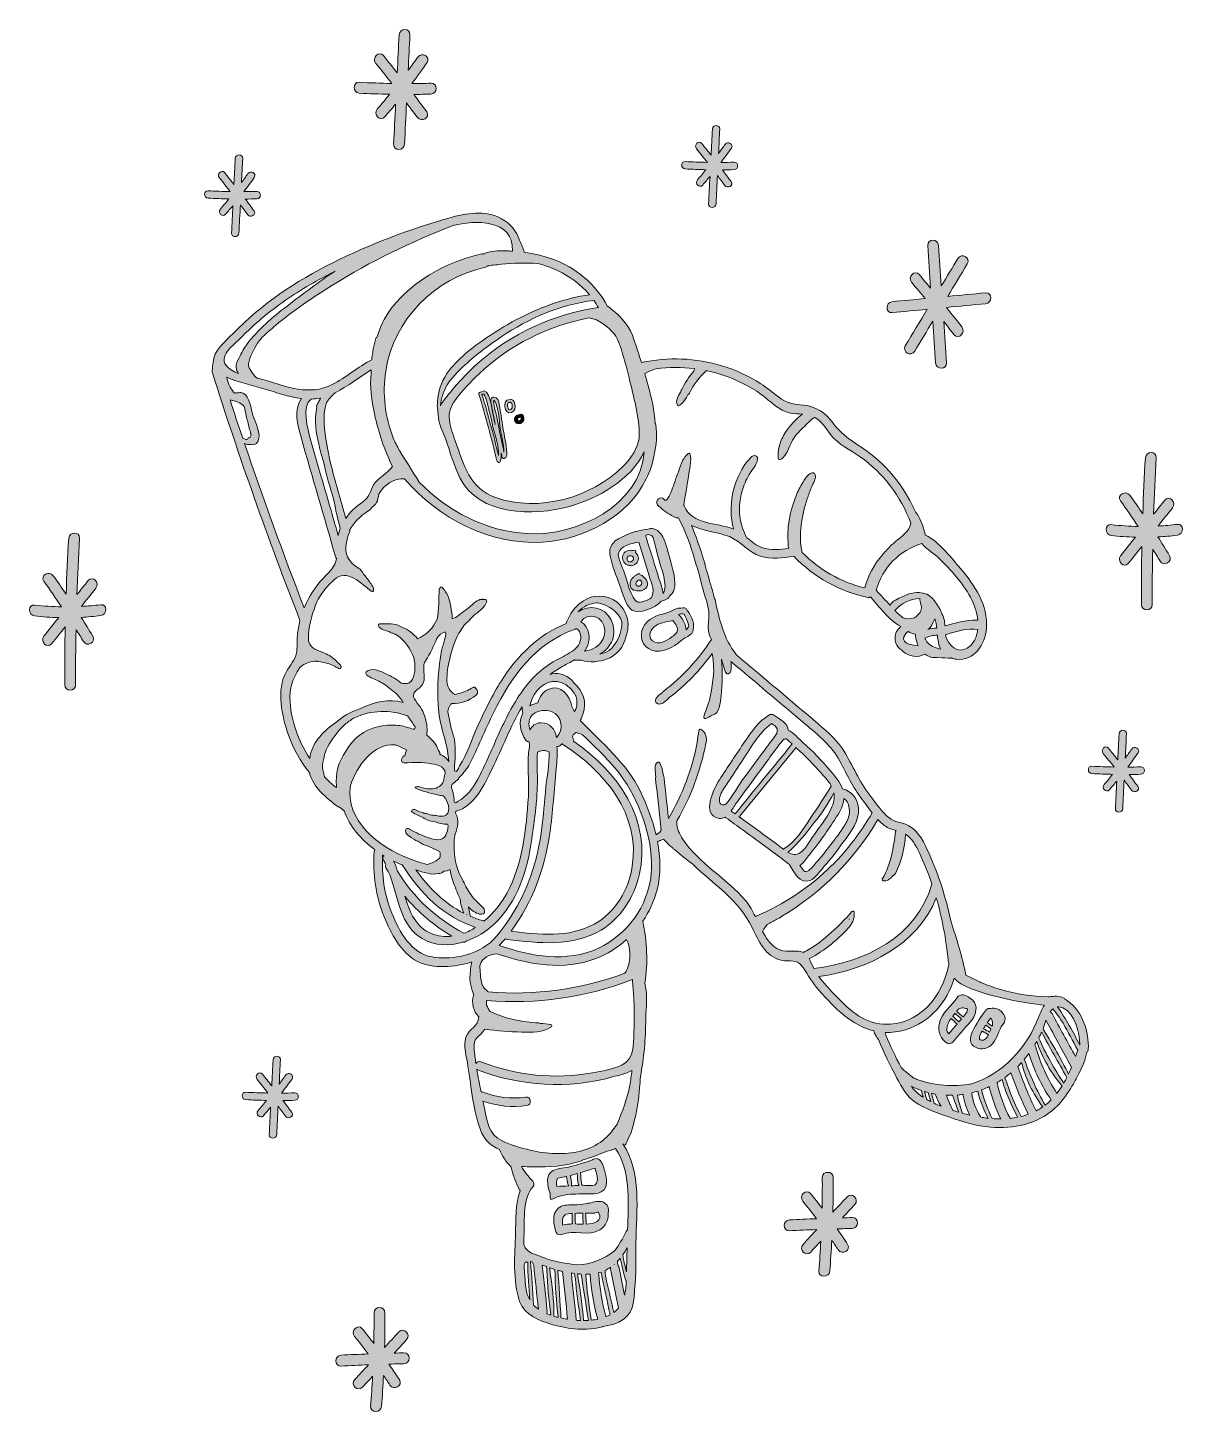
# Model space of a CAD drawing. Header units: inches. Extents: x 0.98 to 5.01, y 0.6 to 5.42.
import ezdxf

# ---------------------------------------------------------------- set-up
doc = ezdxf.new("R2010")
doc.units = ezdxf.units.IN
doc.header["$MEASUREMENT"] = 0
doc.layers.add('Calque 1', color=7, linetype='Continuous')

# ---------------------------------------------------------------- blocks, each defined once
blk = doc.blocks.new('block 3')
at = {"layer": 'Calque 1', "true_color": 0x020203}
h = blk.add_hatch(color=178, dxfattribs=at)
h.dxf.hatch_style = 2
edge = h.paths.add_edge_path()
edge.add_spline(control_points=[(4.6011, 2.0305), (4.5968, 2.0337), (4.5927, 2.0363), (4.5887, 2.0384), (4.5882, 2.0395), (4.5873, 2.0406), (4.5859, 2.0413), (4.5693, 2.0491), (4.5523, 2.0482), (4.5354, 2.0446), (4.5344, 2.0448), (4.5333, 2.045), (4.5321, 2.045), (4.4762, 2.047), (4.4211, 2.0547), (4.3673, 2.0705), (4.3438, 2.0773), (4.3207, 2.0855), (4.2982, 2.0949), (4.2885, 2.099), (4.2636, 2.1131), (4.2457, 2.1206), (4.2457, 2.1207), (4.2458, 2.1208), (4.2458, 2.1209), (4.2333, 2.1852), (4.2134, 2.2475), (4.193, 2.3097), (4.1762, 2.39), (4.1514, 2.4685), (4.1177, 2.5436), (4.1016, 2.5795), (4.0831, 2.6206), (4.0469, 2.6406), (4.0241, 2.6531), (3.9978, 2.652), (3.9771, 2.6691), (3.9544, 2.6876), (3.936, 2.7149), (3.918, 2.7378), (3.8799, 2.7861), (3.8569, 2.8393), (3.8264, 2.8918), (3.8023, 2.9333), (3.7676, 2.9649), (3.7314, 2.9956), (3.6378, 3.075), (3.5437, 3.1537), (3.4498, 3.2327), (3.4487, 3.2339), (3.4476, 3.2352), (3.4465, 3.2365), (3.4028, 3.291), (3.387, 3.3605), (3.3728, 3.4279), (3.3726, 3.4292), (3.3719, 3.43), (3.3711, 3.4307), (3.3647, 3.4566), (3.3565, 3.4822), (3.3494, 3.5077), (3.3325, 3.5686), (3.3152, 3.6288), (3.2902, 3.686), (3.3296, 3.6661), (3.38, 3.6637), (3.4227, 3.6468), (3.4633, 3.6306), (3.4879, 3.5918), (3.5305, 3.5788), (3.5681, 3.5673), (3.6085, 3.5725), (3.6468, 3.5789), (3.7171, 3.5053), (3.8049, 3.4565), (3.905, 3.4352), (3.9081, 3.4345), (3.9114, 3.4353), (3.9141, 3.437), (3.9431, 3.4031), (3.9777, 3.3562), (4.0191, 3.3338), (4.0072, 3.324), (3.9989, 3.3115), (3.9992, 3.2928), (3.9995, 3.2738), (4.0085, 3.2609), (4.0214, 3.2523), (4.0227, 3.2508), (4.0241, 3.2493), (4.0257, 3.2479), (4.0466, 3.229), (4.0792, 3.2244), (4.103, 3.238), (4.1048, 3.2367), (4.1067, 3.2355), (4.1086, 3.2343), (4.1219, 3.2264), (4.1373, 3.2241), (4.1516, 3.2269), (4.1657, 3.2244), (4.1802, 3.2238), (4.194, 3.2244), (4.1945, 3.2244), (4.1949, 3.2246), (4.1953, 3.2246), (4.201, 3.2224), (4.207, 3.2209), (4.2134, 3.2202), (4.2753, 3.2134), (4.3131, 3.2726), (4.3174, 3.3274), (4.3236, 3.4073), (4.2759, 3.4795), (4.2258, 3.5371), (4.2023, 3.564), (4.1511, 3.6315), (4.1043, 3.6525), (4.1033, 3.6577), (4.102, 3.6627), (4.1005, 3.6675), (4.0944, 3.6901), (4.0866, 3.712), (4.0716, 3.7304), (4.0378, 3.808), (3.9864, 3.8769), (3.9198, 3.9302), (3.8714, 3.969), (3.8207, 3.9904), (3.7835, 4.0419), (3.7579, 4.0773), (3.7256, 4.1001), (3.6813, 4.1044), (3.6448, 4.108), (3.6239, 4.1091), (3.593, 4.133), (3.5727, 4.1487), (3.5535, 4.1651), (3.5317, 4.179), (3.4897, 4.2058), (3.4442, 4.2269), (3.3966, 4.2414), (3.3053, 4.2691), (3.2094, 4.2729), (3.1165, 4.2528), (3.1081, 4.2796), (3.0991, 4.3062), (3.0895, 4.3325), (3.0813, 4.3733), (3.044, 4.4129), (3.0151, 4.4363), (3.0148, 4.4365), (3.0145, 4.4366), (3.0143, 4.4367), (3.0098, 4.4405), (3.0052, 4.4441), (3.0003, 4.4475), (2.9996, 4.448), (2.9989, 4.4482), (2.9982, 4.4483), (2.9574, 4.5258), (2.8877, 4.5832), (2.8049, 4.6134), (2.7738, 4.6247), (2.7415, 4.6323), (2.7087, 4.6367), (2.7043, 4.6513), (2.6986, 4.6653), (2.6917, 4.6789), (2.6823, 4.7102), (2.6603, 4.7359), (2.6297, 4.753), (2.573, 4.7848), (2.5056, 4.7728), (2.4464, 4.7557), (2.308, 4.7158), (2.1706, 4.6648), (2.0418, 4.6002), (1.9146, 4.5364), (1.7942, 4.4566), (1.695, 4.3539), (1.672, 4.33), (1.624, 4.2924), (1.6261, 4.2534), (1.6257, 4.2521), (1.6255, 4.2509), (1.6252, 4.2496), (1.6229, 4.2429), (1.6224, 4.2357), (1.6238, 4.2287), (1.6221, 4.2253), (1.6216, 4.2213), (1.623, 4.217), (1.715, 3.9263), (1.8167, 3.6388), (1.9279, 3.3548), (1.9235, 3.3377), (1.9204, 3.3204), (1.9187, 3.303), (1.9169, 3.283), (1.9193, 3.262), (1.9156, 3.2423), (1.9104, 3.2154), (1.8939, 3.2002), (1.881, 3.1779), (1.8441, 3.1135), (1.8651, 3.0213), (1.888, 2.9559), (1.9048, 2.9081), (1.9296, 2.8643), (1.9607, 2.8254), (1.9734, 2.7745), (2.0184, 2.7373), (2.061, 2.7064), (2.0625, 2.7053), (2.064, 2.7052), (2.0653, 2.7057), (2.0677, 2.7037), (2.07, 2.7016), (2.0725, 2.6996), (2.0731, 2.6992), (2.0736, 2.6989), (2.0742, 2.6987), (2.0758, 2.6972), (2.0774, 2.6955), (2.0792, 2.694), (2.08, 2.6933), (2.0808, 2.693), (2.0816, 2.6929), (2.0996, 2.6394), (2.1399, 2.5931), (2.1888, 2.5572), (2.1874, 2.5552), (2.1864, 2.5528), (2.1862, 2.5498), (2.1809, 2.4725), (2.1913, 2.3958), (2.2206, 2.3239), (2.2436, 2.2673), (2.2798, 2.1975), (2.3365, 2.1685), (2.3904, 2.141), (2.4681, 2.1485), (2.5243, 2.1658), (2.5248, 2.166), (2.5253, 2.1662), (2.5259, 2.1664), (2.517, 2.1284), (2.5159, 2.0895), (2.5324, 2.0539), (2.5321, 2.0526), (2.532, 2.0513), (2.532, 2.05), (2.5243, 2.0237), (2.5312, 1.996), (2.5499, 1.9757), (2.5497, 1.9404), (2.5159, 1.9362), (2.5057, 1.9047), (2.4957, 1.874), (2.5079, 1.8348), (2.5127, 1.8044), (2.5246, 1.7293), (2.531, 1.6425), (2.5601, 1.5719), (2.5715, 1.5445), (2.595, 1.5265), (2.6223, 1.5137), (2.6317, 1.4905), (2.6454, 1.4702), (2.663, 1.4526), (2.6684, 1.4278), (2.6768, 1.4042), (2.6883, 1.3816), (2.6893, 1.3792), (2.6903, 1.3767), (2.6913, 1.3743), (2.6918, 1.3731), (2.6926, 1.3724), (2.6935, 1.372), (2.6938, 1.3713), (2.6943, 1.3706), (2.6947, 1.3699), (2.6763, 1.3253), (2.6796, 1.2659), (2.6781, 1.2229), (2.6755, 1.1494), (2.6679, 1.055), (2.6923, 0.9849), (2.7091, 0.9368), (2.7636, 0.9172), (2.8085, 0.9041), (2.8635, 0.888), (2.9255, 0.8821), (2.9814, 0.8972), (2.9819, 0.8973), (2.9824, 0.8975), (2.9829, 0.8977), (3.0131, 0.9021), (3.0433, 0.9105), (3.0648, 0.9326), (3.0664, 0.9338), (3.0679, 0.9353), (3.0688, 0.9371), (3.069, 0.9373), (3.0693, 0.9375), (3.0695, 0.9378), (3.0891, 0.9613), (3.0921, 0.9948), (3.0921, 1.0269), (3.1001, 1.078), (3.0954, 1.1363), (3.0968, 1.1894), (3.0997, 1.3007), (3.1175, 1.4363), (3.0517, 1.533), (3.0518, 1.5331), (3.0519, 1.5332), (3.052, 1.5333), (3.0521, 1.5334), (3.0522, 1.5334), (3.0522, 1.5335), (3.0526, 1.5289), (3.0593, 1.5272), (3.0618, 1.5321), (3.0659, 1.5404), (3.0696, 1.5488), (3.0731, 1.5573), (3.0837, 1.577), (3.0888, 1.602), (3.0934, 1.6202), (3.1024, 1.6556), (3.107, 1.6917), (3.1098, 1.7281), (3.111, 1.7412), (3.112, 1.7543), (3.1128, 1.7675), (3.1254, 1.8326), (3.1309, 1.8991), (3.1313, 1.966), (3.1317, 1.9741), (3.132, 1.9822), (3.1321, 1.9903), (3.1336, 2.0069), (3.1348, 2.0235), (3.1346, 2.0401), (3.1344, 2.0582), (3.132, 2.0757), (3.1288, 2.0931), (3.1391, 2.1649), (3.1364, 2.2371), (3.1207, 2.308), (3.1435, 2.3412), (3.1607, 2.3784), (3.1708, 2.418), (3.1848, 2.4729), (3.1832, 2.5301), (3.1724, 2.5862), (3.1755, 2.5865), (3.1781, 2.5875), (3.1806, 2.5896), (3.1813, 2.5895), (3.182, 2.5895), (3.1828, 2.5898), (3.1863, 2.5911), (3.1896, 2.5927), (3.1929, 2.5943), (3.1932, 2.5936), (3.1936, 2.5929), (3.1942, 2.5924), (3.1968, 2.59), (3.1994, 2.5876), (3.202, 2.5852), (3.2083, 2.5777), (3.2158, 2.5709), (3.2237, 2.5645), (3.2255, 2.5613), (3.2283, 2.5588), (3.232, 2.5578), (3.2523, 2.5397), (3.2733, 2.5224), (3.2954, 2.5065), (3.3677, 2.436), (3.4564, 2.3821), (3.5015, 2.2867), (3.5234, 2.2403), (3.5477, 2.1859), (3.6027, 2.1724), (3.6351, 2.1644), (3.6571, 2.1816), (3.6788, 2.1478), (3.6965, 2.1203), (3.7124, 2.0934), (3.7341, 2.0684), (3.7895, 2.0048), (3.8504, 1.9445), (3.926, 1.9264), (3.9255, 1.9253), (3.9255, 1.924), (3.9262, 1.9226), (3.9286, 1.918), (3.931, 1.9134), (3.9334, 1.9088), (3.9335, 1.9086), (3.9336, 1.9085), (3.9336, 1.9084), (3.9351, 1.9055), (3.9366, 1.9027), (3.9381, 1.8998), (3.9387, 1.8987), (3.9395, 1.898), (3.9404, 1.8976), (3.9408, 1.8971), (3.9411, 1.8966), (3.9415, 1.8961), (3.9609, 1.8507), (3.9821, 1.806), (4.0058, 1.7626), (4.0227, 1.7317), (4.0393, 1.6994), (4.0688, 1.6787), (4.1037, 1.6541), (4.1498, 1.6402), (4.1897, 1.6259), (4.2354, 1.6095), (4.2829, 1.5961), (4.3314, 1.5918), (4.4108, 1.5848), (4.4951, 1.602), (4.5551, 1.6572), (4.5776, 1.6778), (4.5956, 1.7018), (4.6107, 1.7277), (4.6224, 1.744), (4.6315, 1.7627), (4.6404, 1.7801), (4.6522, 1.8033), (4.6616, 1.8273), (4.6669, 1.8524), (4.6697, 1.8545), (4.6717, 1.8578), (4.6719, 1.8625), (4.6747, 1.9249), (4.6525, 1.9913), (4.6011, 2.0305)], knot_values=[0, 0, 0, 0, 1, 1, 1, 2, 2, 2, 3, 3, 3, 4, 4, 4, 5, 5, 5, 6, 6, 6, 7, 7, 7, 8, 8, 8, 9, 9, 9, 10, 10, 10, 11, 11, 11, 12, 12, 12, 13, 13, 13, 14, 14, 14, 15, 15, 15, 16, 16, 16, 17, 17, 17, 18, 18, 18, 19, 19, 19, 20, 20, 20, 21, 21, 21, 22, 22, 22, 23, 23, 23, 24, 24, 24, 25, 25, 25, 26, 26, 26, 27, 27, 27, 28, 28, 28, 29, 29, 29, 30, 30, 30, 31, 31, 31, 32, 32, 32, 33, 33, 33, 34, 34, 34, 35, 35, 35, 36, 36, 36, 37, 37, 37, 38, 38, 38, 39, 39, 39, 40, 40, 40, 41, 41, 41, 42, 42, 42, 43, 43, 43, 44, 44, 44, 45, 45, 45, 46, 46, 46, 47, 47, 47, 48, 48, 48, 49, 49, 49, 50, 50, 50, 51, 51, 51, 52, 52, 52, 53, 53, 53, 54, 54, 54, 55, 55, 55, 56, 56, 56, 57, 57, 57, 58, 58, 58, 59, 59, 59, 60, 60, 60, 61, 61, 61, 62, 62, 62, 63, 63, 63, 64, 64, 64, 65, 65, 65, 66, 66, 66, 67, 67, 67, 68, 68, 68, 69, 69, 69, 70, 70, 70, 71, 71, 71, 72, 72, 72, 73, 73, 73, 74, 74, 74, 75, 75, 75, 76, 76, 76, 77, 77, 77, 78, 78, 78, 79, 79, 79, 80, 80, 80, 81, 81, 81, 82, 82, 82, 83, 83, 83, 84, 84, 84, 85, 85, 85, 86, 86, 86, 87, 87, 87, 88, 88, 88, 89, 89, 89, 90, 90, 90, 91, 91, 91, 92, 92, 92, 93, 93, 93, 94, 94, 94, 95, 95, 95, 96, 96, 96, 97, 97, 97, 98, 98, 98, 99, 99, 99, 100, 100, 100, 101, 101, 101, 102, 102, 102, 103, 103, 103, 104, 104, 104, 105, 105, 105, 106, 106, 106, 107, 107, 107, 108, 108, 108, 109, 109, 109, 110, 110, 110, 111, 111, 111, 112, 112, 112, 113, 113, 113, 114, 114, 114, 115, 115, 115, 116, 116, 116, 117, 117, 117, 118, 118, 118, 119, 119, 119, 120, 120, 120, 121, 121, 121, 122, 122, 122, 123, 123, 123, 124, 124, 124, 125, 125, 125, 126, 126, 126, 127, 127, 127, 128, 128, 128, 129, 129, 129, 130, 130, 130, 131, 131, 131, 132, 132, 132, 133, 133, 133, 134, 134, 134, 135, 135, 135, 136, 136, 136, 137, 137, 137, 138, 138, 138, 139, 139, 139, 140, 140, 140, 141, 141, 141, 142, 142, 142, 143, 143, 143, 144, 144, 144, 145, 145, 145, 146, 146, 146, 147, 147, 147, 148, 148, 148, 148], degree=3, periodic=1)
edge = h.paths.add_edge_path()
edge.add_spline(control_points=[(4.0365, 3.3092), (4.0389, 3.312), (4.0417, 3.3144), (4.0446, 3.3167), (4.0523, 3.3118), (4.0609, 3.3086), (4.0698, 3.3076), (4.0701, 3.3014), (4.0714, 3.2952), (4.0732, 3.2892), (4.0745, 3.2813), (4.0767, 3.2736), (4.08, 3.2665), (4.0536, 3.2687), (4.0097, 3.2786), (4.0365, 3.3092)], knot_values=[0, 0, 0, 0, 1, 1, 1, 2, 2, 2, 3, 3, 3, 4, 4, 4, 5, 5, 5, 5], degree=3, periodic=1)
edge = h.paths.add_edge_path()
edge.add_spline(control_points=[(4.0902, 3.3929), (4.0894, 3.3895), (4.088, 3.3862), (4.0861, 3.383), (4.0817, 3.3781), (4.0773, 3.3731), (4.0728, 3.3682), (4.0708, 3.3668), (4.0687, 3.3655), (4.0665, 3.3645), (4.0538, 3.3589), (4.04, 3.36), (4.0273, 3.3644), (4.0254, 3.3657), (4.0234, 3.3671), (4.0216, 3.3687), (4.013, 3.3747), (4.0055, 3.3825), (3.9983, 3.3903), (4.0221, 3.4147), (4.051, 3.4319), (4.0851, 3.4313), (4.0852, 3.4282), (4.0857, 3.4252), (4.0862, 3.4222), (4.0881, 3.4118), (4.0927, 3.4038), (4.0902, 3.3929)], knot_values=[0, 0, 0, 0, 1, 1, 1, 2, 2, 2, 3, 3, 3, 4, 4, 4, 5, 5, 5, 6, 6, 6, 7, 7, 7, 8, 8, 8, 9, 9, 9, 9], degree=3, periodic=1)
edge = h.paths.add_edge_path()
edge.add_spline(control_points=[(4.1133, 3.2774), (4.1089, 3.2821), (4.1055, 3.2879), (4.103, 3.294), (4.117, 3.3003), (4.1315, 3.3036), (4.1468, 3.3037), (4.1479, 3.2864), (4.1505, 3.2695), (4.1575, 3.2556), (4.1409, 3.2585), (4.1249, 3.2649), (4.1133, 3.2774)], knot_values=[0, 0, 0, 0, 1, 1, 1, 2, 2, 2, 3, 3, 3, 4, 4, 4, 4], degree=3, periodic=1)
edge = h.paths.add_edge_path()
edge.add_spline(control_points=[(4.1135, 3.3231), (4.1159, 3.3253), (4.1182, 3.3276), (4.1203, 3.33), (4.1216, 3.3314), (4.1226, 3.3329), (4.1237, 3.3344), (4.1244, 3.3353), (4.1252, 3.3362), (4.1258, 3.3371), (4.1267, 3.3386), (4.1276, 3.34), (4.1284, 3.3415), (4.1321, 3.3478), (4.135, 3.3544), (4.1371, 3.3613), (4.1414, 3.3509), (4.1435, 3.3388), (4.1447, 3.3282), (4.1339, 3.3285), (4.1234, 3.3268), (4.1135, 3.3231)], knot_values=[0, 0, 0, 0, 1, 1, 1, 2, 2, 2, 3, 3, 3, 4, 4, 4, 5, 5, 5, 6, 6, 6, 7, 7, 7, 7], degree=3, periodic=1)
edge = h.paths.add_edge_path()
edge.add_spline(control_points=[(4.2862, 3.3178), (4.2833, 3.2996), (4.2761, 3.2813), (4.2628, 3.2684), (4.2299, 3.2366), (4.1952, 3.2549), (4.1782, 3.2925), (4.1766, 3.2961), (4.1756, 3.3001), (4.1748, 3.3042), (4.176, 3.305), (4.1771, 3.3058), (4.1782, 3.3065), (4.1782, 3.3065), (4.1782, 3.3065), (4.1782, 3.3065), (4.2138, 3.3184), (4.2494, 3.3279), (4.2869, 3.3232), (4.2866, 3.3214), (4.2865, 3.3196), (4.2862, 3.3178)], knot_values=[0, 0, 0, 0, 1, 1, 1, 2, 2, 2, 3, 3, 3, 4, 4, 4, 5, 5, 5, 6, 6, 6, 7, 7, 7, 7], degree=3, periodic=1)
edge = h.paths.add_edge_path()
edge.add_spline(control_points=[(4.0923, 3.6234), (4.1056, 3.6045), (4.1402, 3.5837), (4.1518, 3.5723), (4.1735, 3.5512), (4.1942, 3.5288), (4.2135, 3.5055), (4.2484, 3.4634), (4.2822, 3.4119), (4.2874, 3.3562), (4.2858, 3.3564), (4.2843, 3.3565), (4.2827, 3.3566), (4.2469, 3.3578), (4.2077, 3.3453), (4.1726, 3.3362), (4.1723, 3.3448), (4.1717, 3.3531), (4.1694, 3.3606), (4.1669, 3.3689), (4.1637, 3.3765), (4.1597, 3.3832), (4.1599, 3.3841), (4.1599, 3.3852), (4.1594, 3.3863), (4.1527, 3.4003), (4.1242, 3.449), (4.1007, 3.449), (4.0986, 3.4495), (4.0964, 3.4498), (4.0943, 3.4501), (4.0818, 3.4537), (4.0685, 3.4529), (4.0555, 3.4492), (4.0446, 3.4471), (4.0341, 3.443), (4.0243, 3.4373), (4.0109, 3.4323), (3.9875, 3.4221), (3.9823, 3.4074), (3.966, 3.4249), (3.9498, 3.4426), (3.9336, 3.4603), (3.9548, 3.5396), (4.0153, 3.5988), (4.0923, 3.6234)], knot_values=[0, 0, 0, 0, 1, 1, 1, 2, 2, 2, 3, 3, 3, 4, 4, 4, 5, 5, 5, 6, 6, 6, 7, 7, 7, 8, 8, 8, 9, 9, 9, 10, 10, 10, 11, 11, 11, 12, 12, 12, 13, 13, 13, 14, 14, 14, 15, 15, 15, 15], degree=3, periodic=1)
edge = h.paths.add_edge_path()
edge.add_spline(control_points=[(3.0229, 4.3511), (3.0284, 4.3422), (3.0334, 4.3327), (3.0379, 4.323), (3.0395, 4.318), (3.0409, 4.3138), (3.0419, 4.3106), (3.0546, 4.2741), (3.0646, 4.2368), (3.0735, 4.1993), (3.0888, 4.1346), (3.1094, 4.0645), (3.1088, 3.9972), (3.1087, 3.9943), (3.1086, 3.9914), (3.1085, 3.9885), (3.1012, 3.9548), (3.0844, 3.9225), (3.0521, 3.8909), (2.941, 3.782), (2.7586, 3.7304), (2.6091, 3.7828), (2.5177, 3.8148), (2.4977, 3.8974), (2.4685, 3.98), (2.4501, 4.032), (2.432, 4.0749), (2.469, 4.1231), (2.4938, 4.1556), (2.5214, 4.1859), (2.5512, 4.2139), (2.6581, 4.3138), (2.7912, 4.3805), (2.9341, 4.4082), (2.9707, 4.4028), (2.9985, 4.3786), (3.0229, 4.3511)], knot_values=[0, 0, 0, 0, 1, 1, 1, 2, 2, 2, 3, 3, 3, 4, 4, 4, 5, 5, 5, 6, 6, 6, 7, 7, 7, 8, 8, 8, 9, 9, 9, 10, 10, 10, 11, 11, 11, 12, 12, 12, 12], degree=3, periodic=1)
edge = h.paths.add_edge_path()
edge.add_spline(control_points=[(2.9506, 4.4689), (2.9563, 4.4609), (2.9616, 4.4526), (2.9666, 4.4439), (2.8102, 4.4213), (2.662, 4.3535), (2.5441, 4.2477), (2.5158, 4.2222), (2.4892, 4.1947), (2.4647, 4.1654), (2.4497, 4.1475), (2.4288, 4.1259), (2.4174, 4.1026), (2.4189, 4.1284), (2.4274, 4.1528), (2.4405, 4.1757), (2.4561, 4.1992), (2.4766, 4.2203), (2.495, 4.2376), (2.5358, 4.2761), (2.5811, 4.3105), (2.6277, 4.3417), (2.7249, 4.4068), (2.8337, 4.4552), (2.9506, 4.4689)], knot_values=[0, 0, 0, 0, 1, 1, 1, 2, 2, 2, 3, 3, 3, 4, 4, 4, 5, 5, 5, 6, 6, 6, 7, 7, 7, 8, 8, 8, 8], degree=3, periodic=1)
edge = h.paths.add_edge_path()
edge.add_spline(control_points=[(2.7558, 4.5972), (2.7794, 4.5911), (2.8025, 4.5833), (2.8247, 4.5729), (2.8678, 4.5528), (2.9054, 4.5243), (2.9352, 4.4889), (2.8517, 4.4754), (2.7712, 4.4487), (2.6968, 4.4098), (2.6559, 4.3894), (2.6165, 4.366), (2.5787, 4.3399), (2.5281, 4.3049), (2.4745, 4.2656), (2.4395, 4.2141), (2.4182, 4.1828), (2.4083, 4.151), (2.4068, 4.1177), (2.4054, 4.1074), (2.4056, 4.0968), (2.4077, 4.0862), (2.4079, 4.0815), (2.4085, 4.0767), (2.4092, 4.0718), (2.4086, 4.0426), (2.4263, 4.0101), (2.4354, 3.9846), (2.451, 3.9404), (2.4639, 3.8935), (2.4847, 3.8514), (2.5503, 3.719), (2.7426, 3.7175), (2.8659, 3.7519), (2.9641, 3.7792), (3.0806, 3.8451), (3.1264, 3.9419), (3.113, 3.7572), (2.8949, 3.6474), (2.7192, 3.6574), (2.5754, 3.6655), (2.4416, 3.7352), (2.342, 3.8373), (2.3418, 3.8378), (2.3417, 3.8383), (2.3414, 3.8388), (2.319, 3.8747), (2.2965, 3.9107), (2.2742, 3.9467), (2.274, 3.947), (2.2737, 3.9471), (2.2735, 3.9473), (2.2663, 3.962), (2.2578, 3.9766), (2.2523, 3.9904), (2.2233, 4.0637), (2.2147, 4.1448), (2.2265, 4.2226), (2.2538, 4.4029), (2.3961, 4.5456), (2.5725, 4.5843), (2.576, 4.5851), (2.5787, 4.5868), (2.5807, 4.589), (2.5875, 4.5901), (2.5944, 4.5911), (2.6013, 4.5921), (2.6106, 4.5926), (2.6198, 4.5937), (2.6291, 4.5953), (2.6712, 4.5995), (2.7135, 4.6001), (2.7558, 4.5972)], knot_values=[0, 0, 0, 0, 1, 1, 1, 2, 2, 2, 3, 3, 3, 4, 4, 4, 5, 5, 5, 6, 6, 6, 7, 7, 7, 8, 8, 8, 9, 9, 9, 10, 10, 10, 11, 11, 11, 12, 12, 12, 13, 13, 13, 14, 14, 14, 15, 15, 15, 16, 16, 16, 17, 17, 17, 18, 18, 18, 19, 19, 19, 20, 20, 20, 21, 21, 21, 22, 22, 22, 23, 23, 23, 24, 24, 24, 24], degree=3, periodic=1)
edge = h.paths.add_edge_path()
edge.add_spline(control_points=[(1.9871, 4.0974), (1.9753, 4.055), (1.9848, 4.0032), (1.9942, 3.9639), (1.9983, 3.9464), (2.0034, 3.9293), (2.0088, 3.9122), (2.0188, 3.8639), (2.0324, 3.8164), (2.0473, 3.7693), (2.0518, 3.7391), (2.0584, 3.7094), (2.0669, 3.6799), (2.0672, 3.6778), (2.0675, 3.6757), (2.0678, 3.6737), (2.065, 3.6664), (2.0627, 3.6589), (2.0609, 3.6511), (2.0409, 3.7204), (2.021, 3.7896), (2.001, 3.8588), (1.9885, 3.9019), (1.976, 3.9449), (1.9637, 3.988), (1.9553, 4.0173), (1.9325, 4.1044), (1.9667, 4.1258), (1.977, 4.1261), (1.9872, 4.1271), (1.9975, 4.1291), (1.9982, 4.129), (1.9988, 4.1289), (1.9995, 4.1287), (1.9969, 4.1245), (1.9947, 4.1201), (1.9929, 4.1155), (1.9904, 4.1114), (1.988, 4.1072), (1.9858, 4.1028), (1.9847, 4.1007), (1.9856, 4.0987), (1.9871, 4.0974)], knot_values=[0, 0, 0, 0, 1, 1, 1, 2, 2, 2, 3, 3, 3, 4, 4, 4, 5, 5, 5, 6, 6, 6, 7, 7, 7, 8, 8, 8, 9, 9, 9, 10, 10, 10, 11, 11, 11, 12, 12, 12, 13, 13, 13, 14, 14, 14, 14], degree=3, periodic=1)
edge = h.paths.add_edge_path()
edge.add_spline(control_points=[(2.0325, 3.907), (2.0293, 3.923), (2.0261, 3.939), (2.0233, 3.9551), (2.0146, 4.0053), (2.0034, 4.0643), (2.0206, 4.1137), (2.0287, 4.126), (2.0392, 4.1373), (2.0499, 4.1476), (2.094, 4.1692), (2.1327, 4.2019), (2.1753, 4.227), (2.1752, 4.2232), (2.1754, 4.2195), (2.1754, 4.2157), (2.1703, 4.1685), (2.1777, 4.1203), (2.1873, 4.0739), (2.2003, 4.0106), (2.2216, 3.9493), (2.2495, 3.891), (2.2347, 3.869), (2.1996, 3.8505), (2.1863, 3.8301), (2.1693, 3.8038), (2.1716, 3.7847), (2.1456, 3.7672), (2.1225, 3.7516), (2.1025, 3.7324), (2.0873, 3.7103), (2.0691, 3.7759), (2.0508, 3.8414), (2.0325, 3.907)], knot_values=[0, 0, 0, 0, 1, 1, 1, 2, 2, 2, 3, 3, 3, 4, 4, 4, 5, 5, 5, 6, 6, 6, 7, 7, 7, 8, 8, 8, 9, 9, 9, 10, 10, 10, 11, 11, 11, 11], degree=3, periodic=1)
edge = h.paths.add_edge_path()
edge.add_spline(control_points=[(2.316, 4.4862), (2.316, 4.4863), (2.3161, 4.4863), (2.3161, 4.4863), (2.3161, 4.4863), (2.3161, 4.4863), (2.3161, 4.4863), (2.316, 4.4863), (2.316, 4.4863), (2.316, 4.4862)], knot_values=[0, 0, 0, 0, 1, 1, 1, 2, 2, 2, 3, 3, 3, 3], degree=3, periodic=1)
edge = h.paths.add_edge_path()
edge.add_spline(control_points=[(2.4615, 4.7293), (2.5354, 4.749), (2.6716, 4.7536), (2.6672, 4.6419), (2.6672, 4.6415), (2.6672, 4.641), (2.6673, 4.6406), (2.66, 4.641), (2.6526, 4.6412), (2.6453, 4.6413), (2.6186, 4.6417), (2.5896, 4.6424), (2.5669, 4.6304), (2.566, 4.631), (2.5649, 4.6314), (2.5635, 4.6311), (2.5406, 4.6273), (2.5187, 4.6209), (2.4975, 4.6128), (2.4023, 4.581), (2.3156, 4.5268), (2.2516, 4.4483), (2.2509, 4.448), (2.2502, 4.4475), (2.2496, 4.4468), (2.2478, 4.4443), (2.246, 4.4418), (2.2443, 4.4393), (2.2439, 4.4388), (2.2435, 4.4383), (2.2431, 4.4379), (2.2429, 4.4377), (2.2429, 4.4375), (2.2428, 4.4373), (2.2218, 4.4075), (2.206, 4.3751), (2.1952, 4.3403), (2.1936, 4.3401), (2.1922, 4.3392), (2.1916, 4.3374), (2.1846, 4.3126), (2.18, 4.2875), (2.1775, 4.2623), (2.1294, 4.2371), (2.0886, 4.2008), (2.0397, 4.1761), (1.9602, 4.1358), (1.8828, 4.1685), (1.8035, 4.1922), (1.7964, 4.1943), (1.7884, 4.1962), (1.7798, 4.1981), (1.7659, 4.2092), (1.7552, 4.2236), (1.7483, 4.2407), (1.7482, 4.2433), (1.7483, 4.2458), (1.7484, 4.2484), (1.753, 4.2725), (1.7681, 4.3005), (1.7799, 4.32), (1.7848, 4.3266), (1.79, 4.3331), (1.7953, 4.3394), (1.8107, 4.3542), (1.8267, 4.3684), (1.843, 4.3821), (1.9051, 4.4339), (1.9726, 4.4795), (2.0411, 4.5221), (2.174, 4.605), (2.3152, 4.6739), (2.4615, 4.7293)], knot_values=[0, 0, 0, 0, 1, 1, 1, 2, 2, 2, 3, 3, 3, 4, 4, 4, 5, 5, 5, 6, 6, 6, 7, 7, 7, 8, 8, 8, 9, 9, 9, 10, 10, 10, 11, 11, 11, 12, 12, 12, 13, 13, 13, 14, 14, 14, 15, 15, 15, 16, 16, 16, 17, 17, 17, 18, 18, 18, 19, 19, 19, 20, 20, 20, 21, 21, 21, 22, 22, 22, 23, 23, 23, 24, 24, 24, 24], degree=3, periodic=1)
edge = h.paths.add_edge_path()
edge.add_spline(control_points=[(1.7193, 4.3365), (1.7675, 4.3858), (1.821, 4.43), (1.8776, 4.4693), (1.9326, 4.5075), (1.9906, 4.541), (2.0503, 4.5711), (1.9923, 4.5335), (1.9371, 4.4909), (1.8831, 4.4494), (1.8318, 4.4101), (1.782, 4.3677), (1.7429, 4.3159), (1.7335, 4.3034), (1.723, 4.2865), (1.7166, 4.2692), (1.7096, 4.2581), (1.7052, 4.2467), (1.7058, 4.2356), (1.7063, 4.2271), (1.7096, 4.2203), (1.7144, 4.2146), (1.7044, 4.2181), (1.6953, 4.2222), (1.688, 4.2272), (1.63, 4.2667), (1.6902, 4.3067), (1.7193, 4.3365)], knot_values=[0, 0, 0, 0, 1, 1, 1, 2, 2, 2, 3, 3, 3, 4, 4, 4, 5, 5, 5, 6, 6, 6, 7, 7, 7, 8, 8, 8, 9, 9, 9, 9], degree=3, periodic=1)
edge = h.paths.add_edge_path()
edge.add_spline(control_points=[(1.7285, 3.9897), (1.7136, 4.034), (1.6988, 4.0784), (1.6843, 4.1229), (1.7038, 4.1181), (1.7212, 4.1138), (1.7334, 4.1003), (1.7363, 4.0895), (1.7382, 4.0779), (1.7408, 4.0673), (1.7443, 4.0531), (1.7478, 4.0389), (1.7513, 4.0247), (1.7527, 4.0189), (1.7558, 4.0117), (1.7559, 4.0058), (1.7566, 4.0046), (1.7572, 4.0035), (1.7576, 4.0024), (1.757, 3.9991), (1.7562, 3.9958), (1.7549, 3.9929), (1.7544, 3.9926), (1.754, 3.9922), (1.7534, 3.992), (1.7534, 3.9919), (1.7533, 3.9918), (1.7533, 3.9917), (1.7518, 3.9911), (1.75, 3.9905), (1.7478, 3.9902), (1.7457, 3.9873), (1.7437, 3.9854), (1.7417, 3.9845), (1.7391, 3.985), (1.736, 3.9863), (1.7324, 3.9888), (1.731, 3.9897), (1.7297, 3.9899), (1.7285, 3.9897)], knot_values=[0, 0, 0, 0, 1, 1, 1, 2, 2, 2, 3, 3, 3, 4, 4, 4, 5, 5, 5, 6, 6, 6, 7, 7, 7, 8, 8, 8, 9, 9, 9, 10, 10, 10, 11, 11, 11, 12, 12, 12, 13, 13, 13, 13], degree=3, periodic=1)
edge = h.paths.add_edge_path()
edge.add_spline(control_points=[(1.735, 3.9705), (1.742, 3.9678), (1.7494, 3.9664), (1.7561, 3.9679), (1.7656, 3.9648), (1.7744, 3.9652), (1.7818, 3.9798), (1.7942, 4.0043), (1.7711, 4.0466), (1.764, 4.0692), (1.7575, 4.0899), (1.7526, 4.1355), (1.73, 4.1463), (1.7245, 4.1489), (1.7193, 4.1488), (1.7141, 4.1478), (1.7094, 4.1478), (1.705, 4.1469), (1.7004, 4.1467), (1.6992, 4.1474), (1.6981, 4.1483), (1.697, 4.1492), (1.6846, 4.1643), (1.6767, 4.1816), (1.6732, 4.2013), (1.7134, 4.1833), (1.7598, 4.1742), (1.8018, 4.1617), (1.8443, 4.149), (1.8884, 4.1327), (1.933, 4.1274), (1.9042, 4.0875), (1.9194, 4.0355), (1.9316, 3.9927), (1.9712, 3.8542), (2.0115, 3.716), (2.0514, 3.5776), (2.0522, 3.5748), (2.0536, 3.5726), (2.0554, 3.5708), (2.054, 3.5624), (2.0511, 3.554), (2.0455, 3.5448), (2.0348, 3.5277), (2.0229, 3.5167), (2.0095, 3.5024), (1.9821, 3.4734), (1.9601, 3.4399), (1.9444, 3.4032), (1.9438, 3.4018), (1.9433, 3.4003), (1.9427, 3.3989), (1.8693, 3.5879), (1.8, 3.7785), (1.735, 3.9705)], knot_values=[0, 0, 0, 0, 1, 1, 1, 2, 2, 2, 3, 3, 3, 4, 4, 4, 5, 5, 5, 6, 6, 6, 7, 7, 7, 8, 8, 8, 9, 9, 9, 10, 10, 10, 11, 11, 11, 12, 12, 12, 13, 13, 13, 14, 14, 14, 15, 15, 15, 16, 16, 16, 17, 17, 17, 18, 18, 18, 18], degree=3, periodic=1)
edge = h.paths.add_edge_path()
edge.add_spline(control_points=[(2.0552, 2.7784), (2.055, 2.7767), (2.0549, 2.775), (2.0548, 2.7733), (2.0401, 2.785), (2.0262, 2.7975), (2.0132, 2.8108), (2.0089, 2.824), (2.0065, 2.8377), (2.006, 2.8516), (2.0085, 2.8639), (2.011, 2.8762), (2.0135, 2.8884), (2.0162, 2.8971), (2.0194, 2.9056), (2.0231, 2.9139), (2.0394, 2.9417), (2.0579, 2.9679), (2.0807, 2.9901), (2.0903, 2.9983), (2.1005, 3.0059), (2.1111, 3.0128), (2.1134, 3.014), (2.1157, 3.0152), (2.118, 3.0163), (2.1758, 3.0432), (2.2429, 3.0456), (2.3017, 3.0231), (2.3109, 3.0102), (2.3201, 2.9974), (2.3293, 2.9846), (2.3281, 2.9812), (2.3264, 2.9782), (2.3242, 2.9754), (2.3164, 2.9787), (2.3083, 2.9812), (2.3001, 2.9832), (2.2839, 2.9884), (2.2672, 2.9911), (2.2507, 2.9907), (2.2032, 2.9926), (2.1556, 2.9763), (2.1204, 2.9429), (2.1062, 2.9294), (2.0951, 2.914), (2.0862, 2.8974), (2.0624, 2.8643), (2.0506, 2.822), (2.0552, 2.7784)], knot_values=[0, 0, 0, 0, 1, 1, 1, 2, 2, 2, 3, 3, 3, 4, 4, 4, 5, 5, 5, 6, 6, 6, 7, 7, 7, 8, 8, 8, 9, 9, 9, 10, 10, 10, 11, 11, 11, 12, 12, 12, 13, 13, 13, 14, 14, 14, 15, 15, 15, 16, 16, 16, 16], degree=3, periodic=1)
edge = h.paths.add_edge_path()
edge.add_spline(control_points=[(2.2999, 3.043), (2.3, 3.043), (2.3, 3.043), (2.3, 3.043), (2.3, 3.043), (2.3, 3.043), (2.3, 3.0429), (2.3, 3.0429), (2.3, 3.043), (2.2999, 3.043)], knot_values=[0, 0, 0, 0, 1, 1, 1, 2, 2, 2, 3, 3, 3, 3], degree=3, periodic=1)
edge = h.paths.add_edge_path()
edge.add_spline(control_points=[(2.3586, 3.1906), (2.3587, 3.1939), (2.359, 3.197), (2.3595, 3.2001), (2.3602, 3.203), (2.3609, 3.2059), (2.3617, 3.2087), (2.3624, 3.2098), (2.3632, 3.211), (2.3639, 3.2121), (2.365, 3.2133), (2.3659, 3.2148), (2.3665, 3.2164), (2.3807, 3.24), (2.3929, 3.2646), (2.4035, 3.2901), (2.4077, 3.2974), (2.4123, 3.3038), (2.4173, 3.3073), (2.4425, 3.3248), (2.4365, 3.3067), (2.4312, 3.2882), (2.4275, 3.2758), (2.4237, 3.2635), (2.4209, 3.2509), (2.4074, 3.1897), (2.4069, 3.1241), (2.4088, 3.0616), (2.4109, 2.9927), (2.4415, 2.9328), (2.4457, 2.8645), (2.4431, 2.8685), (2.4402, 2.8724), (2.4366, 2.8759), (2.4301, 2.8823), (2.4219, 2.8866), (2.4132, 2.8904), (2.4146, 2.8918), (2.4154, 2.8937), (2.4143, 2.8958), (2.4129, 2.8983), (2.4114, 2.9006), (2.4099, 2.903), (2.4028, 2.9255), (2.3878, 2.9421), (2.3694, 2.9555), (2.3704, 2.9661), (2.3703, 2.9763), (2.3697, 2.9846), (2.3681, 3.0063), (2.3617, 3.0276), (2.3514, 3.0467), (2.342, 3.0641), (2.315, 3.0862), (2.3249, 3.1031), (2.3309, 3.1133), (2.3474, 3.1194), (2.3543, 3.132), (2.3662, 3.1537), (2.3579, 3.1682), (2.3586, 3.1906)], knot_values=[0, 0, 0, 0, 1, 1, 1, 2, 2, 2, 3, 3, 3, 4, 4, 4, 5, 5, 5, 6, 6, 6, 7, 7, 7, 8, 8, 8, 9, 9, 9, 10, 10, 10, 11, 11, 11, 12, 12, 12, 13, 13, 13, 14, 14, 14, 15, 15, 15, 16, 16, 16, 17, 17, 17, 18, 18, 18, 19, 19, 19, 20, 20, 20, 20], degree=3, periodic=1)
edge = h.paths.add_edge_path()
edge.add_spline(control_points=[(2.1035, 2.7808), (2.1283, 2.8512), (2.1818, 2.9274), (2.2608, 2.9224), (2.2731, 2.9174), (2.2853, 2.9113), (2.2984, 2.9052), (2.2966, 2.8978), (2.2948, 2.8904), (2.2931, 2.883), (2.2911, 2.8844), (2.2883, 2.8845), (2.2862, 2.8821), (2.2783, 2.8727), (2.2786, 2.8608), (2.2914, 2.8584), (2.292, 2.8589), (2.2928, 2.8593), (2.2939, 2.8593), (2.3231, 2.8601), (2.3555, 2.8637), (2.3846, 2.8566), (2.4096, 2.8528), (2.4417, 2.8417), (2.4306, 2.8141), (2.4306, 2.7982), (2.4227, 2.7807), (2.408, 2.7751), (2.4076, 2.775), (2.4071, 2.7749), (2.4066, 2.7748), (2.4062, 2.7738), (2.4054, 2.7729), (2.4042, 2.7724), (2.3853, 2.7648), (2.3601, 2.7702), (2.3407, 2.7771), (2.3367, 2.777), (2.3326, 2.7764), (2.3286, 2.7754), (2.3286, 2.7745), (2.3286, 2.7736), (2.3286, 2.7727), (2.3539, 2.7597), (2.3788, 2.7552), (2.4066, 2.7486), (2.4094, 2.7479), (2.4119, 2.7471), (2.4143, 2.7461), (2.4178, 2.7464), (2.4208, 2.746), (2.4235, 2.7446), (2.425, 2.7449), (2.4267, 2.7446), (2.428, 2.7432), (2.4412, 2.729), (2.4568, 2.6926), (2.436, 2.6777), (2.4304, 2.6737), (2.423, 2.6731), (2.4153, 2.674), (2.4143, 2.6735), (2.4132, 2.6733), (2.4119, 2.6737), (2.3981, 2.6775), (2.3835, 2.6759), (2.3708, 2.6826), (2.367, 2.6833), (2.3631, 2.684), (2.3593, 2.6846), (2.3583, 2.6848), (2.3575, 2.6853), (2.3569, 2.6858), (2.3466, 2.6882), (2.3366, 2.6916), (2.3271, 2.6967), (2.3253, 2.6967), (2.3236, 2.6968), (2.3219, 2.6968), (2.3174, 2.697), (2.3137, 2.6907), (2.3183, 2.6879), (2.3312, 2.6803), (2.3444, 2.6737), (2.358, 2.6679), (2.3587, 2.6672), (2.3595, 2.6666), (2.3604, 2.666), (2.3702, 2.6601), (2.3811, 2.6567), (2.392, 2.6556), (2.406, 2.6514), (2.4202, 2.6481), (2.4349, 2.6457), (2.4365, 2.6454), (2.4378, 2.6461), (2.4388, 2.6472), (2.439, 2.6465), (2.4389, 2.6458), (2.439, 2.6452), (2.4414, 2.6448), (2.4436, 2.643), (2.4433, 2.6399), (2.4415, 2.6181), (2.4349, 2.5917), (2.4082, 2.5919), (2.3971, 2.592), (2.3854, 2.5951), (2.3736, 2.5997), (2.3519, 2.6066), (2.3313, 2.6159), (2.3118, 2.6276), (2.3092, 2.6289), (2.3066, 2.6301), (2.304, 2.6315), (2.3016, 2.6315), (2.2995, 2.6311), (2.2978, 2.6303), (2.2851, 2.6109), (2.3244, 2.5938), (2.3377, 2.5865), (2.3388, 2.5859), (2.3399, 2.5854), (2.341, 2.5848), (2.3451, 2.5823), (2.3493, 2.5799), (2.3536, 2.5777), (2.3578, 2.575), (2.3626, 2.573), (2.368, 2.5718), (2.3792, 2.5668), (2.3904, 2.562), (2.4017, 2.557), (2.4141, 2.5516), (2.4175, 2.5527), (2.416, 2.5377), (2.4157, 2.5345), (2.4152, 2.5321), (2.4146, 2.53), (2.4143, 2.5294), (2.414, 2.5287), (2.4137, 2.5281), (2.406, 2.5214), (2.3975, 2.5159), (2.388, 2.5117), (2.3825, 2.5095), (2.3769, 2.5077), (2.3713, 2.5059), (2.349, 2.5097), (2.3235, 2.5211), (2.3076, 2.5269), (2.2006, 2.5657), (2.0839, 2.6601), (2.1035, 2.7808)], knot_values=[0, 0, 0, 0, 1, 1, 1, 2, 2, 2, 3, 3, 3, 4, 4, 4, 5, 5, 5, 6, 6, 6, 7, 7, 7, 8, 8, 8, 9, 9, 9, 10, 10, 10, 11, 11, 11, 12, 12, 12, 13, 13, 13, 14, 14, 14, 15, 15, 15, 16, 16, 16, 17, 17, 17, 18, 18, 18, 19, 19, 19, 20, 20, 20, 21, 21, 21, 22, 22, 22, 23, 23, 23, 24, 24, 24, 25, 25, 25, 26, 26, 26, 27, 27, 27, 28, 28, 28, 29, 29, 29, 30, 30, 30, 31, 31, 31, 32, 32, 32, 33, 33, 33, 34, 34, 34, 35, 35, 35, 36, 36, 36, 37, 37, 37, 38, 38, 38, 39, 39, 39, 40, 40, 40, 41, 41, 41, 42, 42, 42, 43, 43, 43, 44, 44, 44, 45, 45, 45, 46, 46, 46, 47, 47, 47, 48, 48, 48, 49, 49, 49, 50, 50, 50, 51, 51, 51, 51], degree=3, periodic=1)
edge = h.paths.add_edge_path()
edge.add_spline(control_points=[(2.9051, 3.3508), (2.9285, 3.3858), (2.9881, 3.3708), (2.9888, 3.3203), (2.9894, 3.2766), (2.9561, 3.2533), (2.9183, 3.2477), (2.9205, 3.2505), (2.9226, 3.2534), (2.9244, 3.2565), (2.9436, 3.2896), (2.9359, 3.3325), (2.9051, 3.3508)], knot_values=[0, 0, 0, 0, 1, 1, 1, 2, 2, 2, 3, 3, 3, 4, 4, 4, 4], degree=3, periodic=1)
edge = h.paths.add_edge_path()
edge.add_spline(control_points=[(3.0105, 3.3575), (2.9887, 3.4029), (2.9317, 3.4114), (2.8965, 3.385), (2.9132, 3.4032), (2.936, 3.4153), (2.9614, 3.4163), (2.9624, 3.4162), (2.9633, 3.4161), (2.9643, 3.4159), (3.0006, 3.4094), (3.0375, 3.3859), (3.0487, 3.3509), (3.0504, 3.3143), (3.0321, 3.274), (3.0039, 3.2504), (2.9939, 3.2446), (2.9829, 3.2403), (2.9714, 3.2375), (3.0114, 3.2618), (3.0355, 3.3053), (3.0105, 3.3575)], knot_values=[0, 0, 0, 0, 1, 1, 1, 2, 2, 2, 3, 3, 3, 4, 4, 4, 5, 5, 5, 6, 6, 6, 7, 7, 7, 7], degree=3, periodic=1)
edge = h.paths.add_edge_path()
edge.add_spline(control_points=[(2.8978, 3.2696), (2.8869, 3.2511), (2.8627, 3.24), (2.8446, 3.2302), (2.8204, 3.2171), (2.7968, 3.205), (2.7751, 3.1878), (2.7304, 3.1523), (2.6959, 3.1053), (2.6678, 3.0561), (2.6382, 3.0044), (2.6154, 2.9494), (2.5906, 2.8953), (2.5685, 2.8468), (2.5342, 2.7538), (2.4785, 2.7264), (2.4765, 2.7247), (2.4746, 2.723), (2.4725, 2.7213), (2.4698, 2.7192), (2.4646, 2.7205), (2.4645, 2.7244), (2.4641, 2.736), (2.4628, 2.7474), (2.4601, 2.7587), (2.4587, 2.7641), (2.4545, 2.7732), (2.4556, 2.7792), (2.4565, 2.7839), (2.4583, 2.7855), (2.4618, 2.7884), (2.4679, 2.7934), (2.4739, 2.7976), (2.4793, 2.8028), (2.4791, 2.8043), (2.4795, 2.8058), (2.4807, 2.8071), (2.4933, 2.8197), (2.5044, 2.8334), (2.5144, 2.848), (2.5148, 2.8488), (2.5152, 2.8496), (2.5157, 2.8505), (2.5475, 2.9108), (2.5721, 2.975), (2.6024, 3.0361), (2.6635, 3.1594), (2.7475, 3.2776), (2.8832, 3.3233), (2.8856, 3.3241), (2.8874, 3.3253), (2.8888, 3.3267), (2.9098, 3.3174), (2.9079, 3.2865), (2.8978, 3.2696)], knot_values=[0, 0, 0, 0, 1, 1, 1, 2, 2, 2, 3, 3, 3, 4, 4, 4, 5, 5, 5, 6, 6, 6, 7, 7, 7, 8, 8, 8, 9, 9, 9, 10, 10, 10, 11, 11, 11, 12, 12, 12, 13, 13, 13, 14, 14, 14, 15, 15, 15, 16, 16, 16, 17, 17, 17, 18, 18, 18, 18], degree=3, periodic=1)
edge = h.paths.add_edge_path()
edge.add_spline(control_points=[(2.7229, 2.7423), (2.7156, 2.631), (2.703, 2.5055), (2.6485, 2.4066), (2.6296, 2.3724), (2.6017, 2.3367), (2.5683, 2.3086), (2.5671, 2.3093), (2.5658, 2.31), (2.5642, 2.3105), (2.5494, 2.3145), (2.5352, 2.3195), (2.5215, 2.3252), (2.519, 2.3362), (2.5165, 2.3472), (2.514, 2.3581), (2.5253, 2.3465), (2.5387, 2.3368), (2.5532, 2.3331), (2.5631, 2.3306), (2.5723, 2.3341), (2.5707, 2.346), (2.5698, 2.3527), (2.5644, 2.3562), (2.5598, 2.3606), (2.5468, 2.3733), (2.5338, 2.3847), (2.5232, 2.3997), (2.5125, 2.4149), (2.5039, 2.4313), (2.4964, 2.4483), (2.4963, 2.4484), (2.4962, 2.4485), (2.4961, 2.4486), (2.4754, 2.4824), (2.4645, 2.5196), (2.4647, 2.5593), (2.4647, 2.5762), (2.4633, 2.5953), (2.4686, 2.6114), (2.4773, 2.6379), (2.4819, 2.6576), (2.4695, 2.6844), (2.4684, 2.6868), (2.4693, 2.6889), (2.471, 2.6901), (2.4708, 2.6906), (2.4707, 2.691), (2.4705, 2.6915), (2.5344, 2.706), (2.57, 2.7852), (2.5966, 2.8384), (2.6323, 2.9099), (2.6599, 2.9861), (2.7013, 3.0546), (2.7012, 3.0511), (2.7014, 3.0478), (2.7017, 3.0444), (2.7017, 3.0444), (2.7017, 3.0444), (2.7017, 3.0443), (2.7016, 3.0437), (2.7017, 3.0432), (2.7019, 3.0426), (2.7022, 3.0393), (2.7029, 3.036), (2.7037, 3.0327), (2.6874, 3.0036), (2.6951, 2.9644), (2.7141, 2.9388), (2.7173, 2.9346), (2.7213, 2.933), (2.7252, 2.9331), (2.7255, 2.9307), (2.7258, 2.9283), (2.7263, 2.9259), (2.7263, 2.9259), (2.7264, 2.9166), (2.7264, 2.9166), (2.7166, 2.8598), (2.7263, 2.7938), (2.7229, 2.7423)], knot_values=[0, 0, 0, 0, 1, 1, 1, 2, 2, 2, 3, 3, 3, 4, 4, 4, 5, 5, 5, 6, 6, 6, 7, 7, 7, 8, 8, 8, 9, 9, 9, 10, 10, 10, 11, 11, 11, 12, 12, 12, 13, 13, 13, 14, 14, 14, 15, 15, 15, 16, 16, 16, 17, 17, 17, 18, 18, 18, 19, 19, 19, 20, 20, 20, 21, 21, 21, 22, 22, 22, 23, 23, 23, 24, 24, 24, 25, 25, 25, 26, 26, 26, 27, 27, 27, 27], degree=3, periodic=1)
edge = h.paths.add_edge_path()
edge.add_spline(control_points=[(2.2674, 2.4831), (2.2634, 2.4953), (2.2589, 2.507), (2.2537, 2.5179), (2.2638, 2.5129), (2.2739, 2.5084), (2.2841, 2.5043), (2.2841, 2.5042), (2.2841, 2.5042), (2.2841, 2.5042), (2.3454, 2.4067), (2.4281, 2.3225), (2.5393, 2.287), (2.5263, 2.2786), (2.5127, 2.2716), (2.4986, 2.2662), (2.4044, 2.316), (2.3215, 2.3909), (2.2674, 2.4831)], knot_values=[0, 0, 0, 0, 1, 1, 1, 2, 2, 2, 3, 3, 3, 4, 4, 4, 5, 5, 5, 6, 6, 6, 6], degree=3, periodic=1)
edge = h.paths.add_edge_path()
edge.add_spline(control_points=[(2.4568, 2.2559), (2.4331, 2.2532), (2.4087, 2.2559), (2.3842, 2.266), (2.3318, 2.2874), (2.3096, 2.3394), (2.2928, 2.3954), (2.3387, 2.3398), (2.3948, 2.2929), (2.4568, 2.2559)], knot_values=[0, 0, 0, 0, 1, 1, 1, 2, 2, 2, 3, 3, 3, 3], degree=3, periodic=1)
edge = h.paths.add_edge_path()
edge.add_spline(control_points=[(2.5088, 2.331), (2.5088, 2.3311), (2.5089, 2.3312), (2.509, 2.3313), (2.5091, 2.3312), (2.5091, 2.331), (2.5092, 2.331), (2.5092, 2.3309), (2.5092, 2.3308), (2.5093, 2.3308), (2.5091, 2.3308), (2.5089, 2.3309), (2.5088, 2.331)], knot_values=[0, 0, 0, 0, 1, 1, 1, 2, 2, 2, 3, 3, 3, 4, 4, 4, 4], degree=3, periodic=1)
edge = h.paths.add_edge_path()
edge.add_spline(control_points=[(2.7392, 3.0285), (2.756, 3.0425), (2.7832, 3.0453), (2.8033, 3.0379), (2.841, 3.024), (2.8478, 2.974), (2.8206, 2.948), (2.8163, 2.9754), (2.7981, 2.9999), (2.7668, 2.999), (2.7463, 2.9984), (2.7346, 2.9878), (2.7289, 2.9733), (2.7218, 2.9922), (2.7229, 3.0149), (2.7392, 3.0285)], knot_values=[0, 0, 0, 0, 1, 1, 1, 2, 2, 2, 3, 3, 3, 4, 4, 4, 5, 5, 5, 5], degree=3, periodic=1)
edge = h.paths.add_edge_path()
edge.add_spline(control_points=[(2.8197, 2.8391), (2.8222, 2.8647), (2.8246, 2.8916), (2.8217, 2.9168), (2.8252, 2.9162), (2.8289, 2.9168), (2.8325, 2.9193), (2.8357, 2.9215), (2.8386, 2.9238), (2.8413, 2.9263), (2.8424, 2.9243), (2.844, 2.9225), (2.8464, 2.921), (2.9888, 2.8303), (3.1132, 2.6785), (3.0845, 2.4994), (3.0713, 2.4174), (3.0261, 2.3382), (2.9516, 2.2977), (2.8637, 2.2499), (2.7583, 2.2615), (2.6626, 2.2734), (2.7371, 2.3762), (2.7792, 2.4883), (2.7974, 2.6146), (2.8081, 2.689), (2.8122, 2.7643), (2.8197, 2.8391)], knot_values=[0, 0, 0, 0, 1, 1, 1, 2, 2, 2, 3, 3, 3, 4, 4, 4, 5, 5, 5, 6, 6, 6, 7, 7, 7, 8, 8, 8, 9, 9, 9, 9], degree=3, periodic=1)
edge = h.paths.add_edge_path()
edge.add_spline(control_points=[(2.7954, 3.116), (2.7951, 3.1159), (2.7949, 3.1157), (2.7946, 3.1155), (2.7945, 3.1154), (2.7944, 3.1154), (2.7943, 3.1154), (2.7939, 3.1151), (2.7936, 3.1149), (2.7932, 3.1147), (2.7932, 3.1147), (2.7932, 3.1147), (2.7932, 3.1147), (2.7932, 3.1147), (2.7932, 3.1147), (2.7931, 3.1147), (2.793, 3.1146), (2.7929, 3.1145), (2.7928, 3.1145), (2.7742, 3.1097), (2.7614, 3.0894), (2.7562, 3.0686), (2.7461, 3.0663), (2.7364, 3.0626), (2.7279, 3.0574), (2.7279, 3.0575), (2.728, 3.0575), (2.728, 3.0577), (2.7303, 3.0663), (2.733, 3.075), (2.7363, 3.0834), (2.7545, 3.1239), (2.793, 3.1563), (2.8403, 3.1378), (2.8594, 3.1303), (2.8765, 3.1135), (2.8873, 3.0936), (2.8875, 3.0931), (2.8877, 3.0926), (2.8879, 3.0921), (2.8944, 3.0741), (2.8932, 3.0564), (2.885, 3.0406), (2.885, 3.0406), (2.883, 3.0376), (2.883, 3.0376), (2.88, 3.0437), (2.8769, 3.0498), (2.8739, 3.056), (2.8666, 3.0933), (2.8361, 3.1341), (2.7954, 3.116)], knot_values=[0, 0, 0, 0, 1, 1, 1, 2, 2, 2, 3, 3, 3, 4, 4, 4, 5, 5, 5, 6, 6, 6, 7, 7, 7, 8, 8, 8, 9, 9, 9, 10, 10, 10, 11, 11, 11, 12, 12, 12, 13, 13, 13, 14, 14, 14, 15, 15, 15, 16, 16, 16, 17, 17, 17, 17], degree=3, periodic=1)
edge = h.paths.add_edge_path()
edge.add_spline(control_points=[(2.4692, 2.4256), (2.4733, 2.4118), (2.4789, 2.3987), (2.4859, 2.3859), (2.4866, 2.3687), (2.4907, 2.3522), (2.4983, 2.336), (2.4306, 2.3703), (2.3761, 2.4243), (2.3315, 2.4868), (2.3571, 2.4778), (2.3871, 2.4691), (2.4103, 2.4739), (2.4157, 2.4738), (2.4205, 2.4759), (2.4249, 2.4795), (2.4269, 2.4806), (2.4288, 2.482), (2.4306, 2.4835), (2.437, 2.4818), (2.4441, 2.4838), (2.4498, 2.4885), (2.4532, 2.4667), (2.4596, 2.4457), (2.4692, 2.4256)], knot_values=[0, 0, 0, 0, 1, 1, 1, 2, 2, 2, 3, 3, 3, 4, 4, 4, 5, 5, 5, 6, 6, 6, 7, 7, 7, 8, 8, 8, 8], degree=3, periodic=1)
edge = h.paths.add_edge_path()
edge.add_spline(control_points=[(2.3882, 2.1839), (2.3137, 2.1963), (2.2739, 2.2721), (2.2478, 2.336), (2.2214, 2.4007), (2.2116, 2.4697), (2.2155, 2.5391), (2.2171, 2.5381), (2.2188, 2.5371), (2.2204, 2.5361), (2.2164, 2.5325), (2.2148, 2.5269), (2.2185, 2.5207), (2.2213, 2.516), (2.2239, 2.5111), (2.2264, 2.5061), (2.2249, 2.5029), (2.2249, 2.4989), (2.2271, 2.4946), (2.2317, 2.4856), (2.2367, 2.4768), (2.2419, 2.468), (2.2692, 2.3882), (2.2779, 2.2921), (2.3535, 2.2478), (2.3972, 2.2222), (2.4475, 2.2214), (2.4945, 2.2353), (2.4995, 2.234), (2.5038, 2.2358), (2.5067, 2.2392), (2.5425, 2.2518), (2.5759, 2.2727), (2.6024, 2.2975), (2.6858, 2.3757), (2.72, 2.4851), (2.735, 2.5954), (2.7437, 2.6594), (2.7527, 2.7231), (2.7544, 2.7877), (2.7553, 2.8203), (2.7512, 2.8601), (2.7547, 2.8969), (2.7578, 2.8982), (2.7608, 2.8995), (2.7644, 2.9006), (2.7753, 2.9038), (2.7848, 2.9024), (2.7948, 2.8973), (2.7972, 2.8559), (2.7866, 2.8088), (2.7837, 2.7756), (2.7793, 2.7255), (2.7757, 2.6752), (2.7688, 2.6253), (2.7539, 2.5175), (2.7228, 2.4169), (2.6627, 2.326), (2.6384, 2.2893), (2.6127, 2.2491), (2.5763, 2.2233), (2.525, 2.1868), (2.4499, 2.1737), (2.3882, 2.1839)], knot_values=[0, 0, 0, 0, 1, 1, 1, 2, 2, 2, 3, 3, 3, 4, 4, 4, 5, 5, 5, 6, 6, 6, 7, 7, 7, 8, 8, 8, 9, 9, 9, 10, 10, 10, 11, 11, 11, 12, 12, 12, 13, 13, 13, 14, 14, 14, 15, 15, 15, 16, 16, 16, 17, 17, 17, 18, 18, 18, 19, 19, 19, 20, 20, 20, 21, 21, 21, 21], degree=3, periodic=1)
edge = h.paths.add_edge_path()
edge.add_spline(control_points=[(2.6143, 2.1948), (2.725, 2.1574), (2.8456, 2.135), (2.9579, 2.1785), (2.9975, 2.1939), (3.0337, 2.2164), (3.0648, 2.2443), (3.0677, 2.2381), (3.0701, 2.2319), (3.072, 2.2255), (3.0772, 2.2019), (3.077, 2.1783), (3.0719, 2.1551), (3.0686, 2.1455), (3.0644, 2.1361), (3.059, 2.1272), (2.9064, 2.071), (2.745, 2.0489), (2.5826, 2.0623), (2.5781, 2.0669), (2.5734, 2.0713), (2.5686, 2.0757), (2.5656, 2.0805), (2.5629, 2.0855), (2.5606, 2.0907), (2.5565, 2.1121), (2.5539, 2.1336), (2.5544, 2.1552), (2.5545, 2.1557), (2.5546, 2.1561), (2.5547, 2.1566), (2.5632, 2.1813), (2.5853, 2.1933), (2.6143, 2.1948)], knot_values=[0, 0, 0, 0, 1, 1, 1, 2, 2, 2, 3, 3, 3, 4, 4, 4, 5, 5, 5, 6, 6, 6, 7, 7, 7, 8, 8, 8, 9, 9, 9, 10, 10, 10, 11, 11, 11, 11], degree=3, periodic=1)
edge = h.paths.add_edge_path()
edge.add_spline(control_points=[(2.7143, 1.0326), (2.7113, 1.0594), (2.7094, 1.0863), (2.7082, 1.1133), (2.7095, 1.1163), (2.7109, 1.1194), (2.7126, 1.1221), (2.7154, 1.1213), (2.7181, 1.1213), (2.7205, 1.122), (2.721, 1.078), (2.7241, 1.0342), (2.7279, 0.9904), (2.7209, 1.0022), (2.7161, 1.0161), (2.7143, 1.0326)], knot_values=[0, 0, 0, 0, 1, 1, 1, 2, 2, 2, 3, 3, 3, 4, 4, 4, 5, 5, 5, 5], degree=3, periodic=1)
edge = h.paths.add_edge_path()
edge.add_spline(control_points=[(2.7407, 0.9731), (2.7374, 1.0233), (2.734, 1.0736), (2.7307, 1.1238), (2.7326, 1.1234), (2.7345, 1.123), (2.7364, 1.1225), (2.7377, 1.1199), (2.7387, 1.1171), (2.7396, 1.1151), (2.7403, 1.1137), (2.7407, 1.112), (2.7414, 1.1106), (2.7468, 1.0598), (2.7523, 1.009), (2.7578, 0.9583), (2.7516, 0.9627), (2.7459, 0.9676), (2.7407, 0.9731)], knot_values=[0, 0, 0, 0, 1, 1, 1, 2, 2, 2, 3, 3, 3, 4, 4, 4, 5, 5, 5, 6, 6, 6, 6], degree=3, periodic=1)
edge = h.paths.add_edge_path()
edge.add_spline(control_points=[(2.7873, 0.9422), (2.7884, 0.9444), (2.789, 0.9471), (2.7887, 0.9502), (2.7828, 1.004), (2.777, 1.0578), (2.7712, 1.1117), (2.7761, 1.1099), (2.7809, 1.1081), (2.7858, 1.1063), (2.7863, 1.1022), (2.7869, 1.098), (2.7874, 1.0939), (2.7894, 1.0414), (2.7939, 0.9891), (2.801, 0.937), (2.7964, 0.9386), (2.7918, 0.9403), (2.7873, 0.9422)], knot_values=[0, 0, 0, 0, 1, 1, 1, 2, 2, 2, 3, 3, 3, 4, 4, 4, 5, 5, 5, 6, 6, 6, 6], degree=3, periodic=1)
edge = h.paths.add_edge_path()
edge.add_spline(control_points=[(2.8116, 0.9336), (2.8132, 0.9878), (2.8047, 1.0417), (2.7972, 1.0954), (2.7972, 1.0971), (2.7971, 1.0988), (2.797, 1.1006), (2.797, 1.1013), (2.7968, 1.1018), (2.7966, 1.1023), (2.8027, 1.1001), (2.8088, 1.098), (2.8149, 1.0961), (2.8166, 1.0405), (2.8203, 0.9851), (2.826, 0.9298), (2.8211, 0.9309), (2.8163, 0.9322), (2.8116, 0.9336)], knot_values=[0, 0, 0, 0, 1, 1, 1, 2, 2, 2, 3, 3, 3, 4, 4, 4, 5, 5, 5, 6, 6, 6, 6], degree=3, periodic=1)
edge = h.paths.add_edge_path()
edge.add_spline(control_points=[(2.8558, 0.9236), (2.8493, 0.9247), (2.8429, 0.926), (2.8364, 0.9274), (2.8335, 0.9827), (2.8297, 1.0379), (2.8251, 1.0932), (2.8291, 1.0921), (2.8331, 1.0911), (2.837, 1.0904), (2.8386, 1.09), (2.8403, 1.0897), (2.842, 1.0894), (2.8478, 1.034), (2.8536, 0.9786), (2.8594, 0.9231), (2.8582, 0.9233), (2.857, 0.9234), (2.8558, 0.9236)], knot_values=[0, 0, 0, 0, 1, 1, 1, 2, 2, 2, 3, 3, 3, 4, 4, 4, 5, 5, 5, 6, 6, 6, 6], degree=3, periodic=1)
edge = h.paths.add_edge_path()
edge.add_spline(control_points=[(2.8897, 0.9194), (2.884, 0.9743), (2.8782, 1.0292), (2.8725, 1.0841), (2.8761, 1.0836), (2.8797, 1.083), (2.8833, 1.0826), (2.884, 1.0782), (2.8848, 1.0738), (2.8855, 1.0694), (2.8908, 1.019), (2.8971, 0.9687), (2.9044, 0.9186), (2.8995, 0.9188), (2.8946, 0.919), (2.8897, 0.9194)], knot_values=[0, 0, 0, 0, 1, 1, 1, 2, 2, 2, 3, 3, 3, 4, 4, 4, 5, 5, 5, 5], degree=3, periodic=1)
edge = h.paths.add_edge_path()
edge.add_spline(control_points=[(2.9148, 0.9185), (2.9115, 0.9697), (2.9038, 1.0203), (2.8953, 1.0709), (2.895, 1.0744), (2.8945, 1.0779), (2.8942, 1.0814), (2.8982, 1.081), (2.9023, 1.0807), (2.9064, 1.0805), (2.9149, 1.0267), (2.9234, 0.9728), (2.9319, 0.9191), (2.9262, 0.9187), (2.9205, 0.9185), (2.9148, 0.9185)], knot_values=[0, 0, 0, 0, 1, 1, 1, 2, 2, 2, 3, 3, 3, 4, 4, 4, 5, 5, 5, 5], degree=3, periodic=1)
edge = h.paths.add_edge_path()
edge.add_spline(control_points=[(2.9418, 0.9199), (2.9337, 0.973), (2.9261, 1.0262), (2.9223, 1.0799), (2.9275, 1.0799), (2.9326, 1.08), (2.9377, 1.0804), (2.9415, 1.0272), (2.9503, 0.975), (2.9641, 0.9234), (2.9568, 0.9218), (2.9493, 0.9207), (2.9418, 0.9199)], knot_values=[0, 0, 0, 0, 1, 1, 1, 2, 2, 2, 3, 3, 3, 4, 4, 4, 4], degree=3, periodic=1)
edge = h.paths.add_edge_path()
edge.add_spline(control_points=[(2.9977, 0.934), (2.996, 0.9333), (2.9942, 0.9328), (2.9925, 0.9321), (2.9793, 0.9823), (2.9709, 1.0331), (2.9672, 1.0848), (2.9701, 1.0855), (2.9731, 1.0863), (2.9759, 1.0872), (2.9863, 1.0377), (2.9968, 0.9882), (3.0073, 0.9388), (3.0042, 0.9371), (3.0011, 0.9355), (2.9977, 0.934)], knot_values=[0, 0, 0, 0, 1, 1, 1, 2, 2, 2, 3, 3, 3, 4, 4, 4, 5, 5, 5, 5], degree=3, periodic=1)
edge = h.paths.add_edge_path()
edge.add_spline(control_points=[(3.0199, 0.9465), (3.0123, 0.9827), (3.004, 1.0188), (2.9949, 1.0547), (2.9926, 1.0673), (2.9909, 1.08), (2.9897, 1.0928), (2.9966, 1.0961), (3.0031, 1.0999), (3.0092, 1.1042), (3.0087, 1.1023), (3.0086, 1.1001), (3.0091, 1.0977), (3.0182, 1.0524), (3.0273, 1.007), (3.0365, 0.9617), (3.0318, 0.9563), (3.0264, 0.9512), (3.0199, 0.9465)], knot_values=[0, 0, 0, 0, 1, 1, 1, 2, 2, 2, 3, 3, 3, 4, 4, 4, 5, 5, 5, 6, 6, 6, 6], degree=3, periodic=1)
edge = h.paths.add_edge_path()
edge.add_spline(control_points=[(3.0216, 1.1141), (3.022, 1.1144), (3.0223, 1.1147), (3.0227, 1.115), (3.0227, 1.1147), (3.0227, 1.1145), (3.0228, 1.1142), (3.0224, 1.1142), (3.022, 1.1142), (3.0216, 1.1141)], knot_values=[0, 0, 0, 0, 1, 1, 1, 2, 2, 2, 3, 3, 3, 3], degree=3, periodic=1)
edge = h.paths.add_edge_path()
edge.add_spline(control_points=[(3.0579, 1.0063), (3.0514, 1.0383), (3.045, 1.0703), (3.0385, 1.1022), (3.038, 1.1052), (3.0367, 1.1075), (3.0351, 1.1093), (3.0338, 1.1144), (3.0327, 1.1198), (3.0326, 1.1247), (3.0358, 1.1281), (3.0389, 1.1315), (3.0418, 1.1351), (3.0434, 1.1291), (3.0451, 1.1231), (3.0468, 1.1171), (3.0508, 1.0972), (3.0558, 1.0775), (3.0621, 1.0579), (3.0624, 1.0571), (3.0629, 1.0565), (3.0635, 1.0561), (3.0628, 1.0385), (3.0614, 1.0218), (3.0579, 1.0063)], knot_values=[0, 0, 0, 0, 1, 1, 1, 2, 2, 2, 3, 3, 3, 4, 4, 4, 5, 5, 5, 6, 6, 6, 7, 7, 7, 8, 8, 8, 8], degree=3, periodic=1)
edge = h.paths.add_edge_path()
edge.add_spline(control_points=[(3.0644, 1.0886), (3.0618, 1.0988), (3.0592, 1.1089), (3.0565, 1.119), (3.0545, 1.1286), (3.0529, 1.1382), (3.0515, 1.1478), (3.0569, 1.1553), (3.0619, 1.1632), (3.0666, 1.1712), (3.0659, 1.1437), (3.0651, 1.1161), (3.0644, 1.0886)], knot_values=[0, 0, 0, 0, 1, 1, 1, 2, 2, 2, 3, 3, 3, 4, 4, 4, 4], degree=3, periodic=1)
edge = h.paths.add_edge_path()
edge.add_spline(control_points=[(3.0687, 1.2499), (3.0685, 1.2448), (3.0684, 1.2397), (3.0683, 1.2346), (3.0664, 1.2332), (3.0648, 1.2314), (3.0635, 1.2289), (3.0509, 1.2031), (3.038, 1.18), (3.0227, 1.1612), (2.9861, 1.1309), (2.9399, 1.1135), (2.892, 1.1125), (2.8587, 1.1159), (2.8257, 1.122), (2.7936, 1.1312), (2.7738, 1.1369), (2.7536, 1.1478), (2.7332, 1.153), (2.7329, 1.1534), (2.7326, 1.1538), (2.7321, 1.1541), (2.7246, 1.1594), (2.718, 1.1653), (2.7121, 1.1719), (2.7102, 1.1754), (2.7085, 1.1791), (2.707, 1.1829), (2.7071, 1.1951), (2.7073, 1.2072), (2.7077, 1.2194), (2.7094, 1.2678), (2.7036, 1.3476), (2.7392, 1.385), (2.7433, 1.3894), (2.743, 1.399), (2.7388, 1.4033), (2.7228, 1.4194), (2.7095, 1.4364), (2.6987, 1.4548), (2.7118, 1.4539), (2.7249, 1.4535), (2.7379, 1.4539), (2.7952, 1.4504), (2.8522, 1.4572), (2.9077, 1.4742), (2.9078, 1.4742), (2.9079, 1.4742), (2.908, 1.4743), (2.908, 1.4743), (2.908, 1.4743), (2.908, 1.4743), (2.9084, 1.4744), (2.9089, 1.4745), (2.9093, 1.4747), (2.9108, 1.4751), (2.9116, 1.4763), (2.912, 1.4776), (2.9378, 1.4849), (2.9631, 1.494), (2.9878, 1.5048), (3.0006, 1.5088), (3.0134, 1.5128), (3.0262, 1.5169), (3.078, 1.4407), (3.071, 1.3395), (3.0687, 1.2499)], knot_values=[0, 0, 0, 0, 1, 1, 1, 2, 2, 2, 3, 3, 3, 4, 4, 4, 5, 5, 5, 6, 6, 6, 7, 7, 7, 8, 8, 8, 9, 9, 9, 10, 10, 10, 11, 11, 11, 12, 12, 12, 13, 13, 13, 14, 14, 14, 15, 15, 15, 16, 16, 16, 17, 17, 17, 18, 18, 18, 19, 19, 19, 20, 20, 20, 21, 21, 21, 22, 22, 22, 22], degree=3, periodic=1)
edge = h.paths.add_edge_path()
edge.add_spline(control_points=[(3.0762, 1.7365), (3.0654, 1.6908), (3.0506, 1.646), (3.0314, 1.6025), (3.0047, 1.5582), (2.9647, 1.5237), (2.9042, 1.5083), (2.8472, 1.4937), (2.7862, 1.4985), (2.7295, 1.5115), (2.6962, 1.5191), (2.6626, 1.5297), (2.6315, 1.5439), (2.5826, 1.5661), (2.5787, 1.6151), (2.5689, 1.6624), (2.5676, 1.6689), (2.5662, 1.6755), (2.5648, 1.682), (2.6141, 1.6646), (2.6654, 1.6594), (2.7175, 1.6667), (2.7365, 1.6694), (2.732, 1.6989), (2.713, 1.6962), (2.6619, 1.689), (2.6125, 1.6949), (2.5645, 1.7138), (2.5622, 1.7147), (2.5601, 1.715), (2.5581, 1.7149), (2.5528, 1.7407), (2.5478, 1.7667), (2.5435, 1.7927), (2.5444, 1.7922), (2.5453, 1.7917), (2.5463, 1.7913), (2.696, 1.7334), (2.8612, 1.7231), (3.0162, 1.7666), (3.0362, 1.7722), (3.0631, 1.7771), (3.0831, 1.7889), (3.0813, 1.7715), (3.0791, 1.7539), (3.0762, 1.7365)], knot_values=[0, 0, 0, 0, 1, 1, 1, 2, 2, 2, 3, 3, 3, 4, 4, 4, 5, 5, 5, 6, 6, 6, 7, 7, 7, 8, 8, 8, 9, 9, 9, 10, 10, 10, 11, 11, 11, 12, 12, 12, 13, 13, 13, 14, 14, 14, 15, 15, 15, 15], degree=3, periodic=1)
edge = h.paths.add_edge_path()
edge.add_spline(control_points=[(3.0899, 1.9206), (3.0881, 1.8781), (3.0933, 1.8304), (3.048, 1.8076), (3.018, 1.7926), (2.9791, 1.7869), (2.9462, 1.7809), (2.8154, 1.7568), (2.6811, 1.7711), (2.5573, 1.819), (2.5499, 1.8218), (2.5437, 1.8188), (2.5402, 1.8137), (2.5377, 1.8305), (2.5355, 1.8474), (2.5339, 1.8642), (2.53, 1.9051), (2.5532, 1.9046), (2.5718, 1.9322), (2.6144, 1.927), (2.6571, 1.9234), (2.7, 1.9223), (2.736, 1.9213), (2.7716, 1.9211), (2.8032, 1.9407), (2.8069, 1.943), (2.8046, 1.9491), (2.8006, 1.9494), (2.7883, 1.9505), (2.7759, 1.9516), (2.7635, 1.9528), (2.7609, 1.9545), (2.7577, 1.9554), (2.7538, 1.9549), (2.7519, 1.9547), (2.75, 1.9546), (2.7481, 1.9545), (2.6935, 1.9605), (2.6394, 1.9703), (2.5893, 1.9938), (2.5848, 2.0008), (2.5808, 2.0082), (2.5774, 2.0159), (2.577, 2.0215), (2.577, 2.0271), (2.5774, 2.0328), (2.7503, 2.0182), (2.923, 2.0428), (3.0849, 2.105), (3.0906, 2.0437), (3.0926, 1.9822), (3.0899, 1.9206)], knot_values=[0, 0, 0, 0, 1, 1, 1, 2, 2, 2, 3, 3, 3, 4, 4, 4, 5, 5, 5, 6, 6, 6, 7, 7, 7, 8, 8, 8, 9, 9, 9, 10, 10, 10, 11, 11, 11, 12, 12, 12, 13, 13, 13, 14, 14, 14, 15, 15, 15, 16, 16, 16, 17, 17, 17, 17], degree=3, periodic=1)
edge = h.paths.add_edge_path()
edge.add_spline(control_points=[(3.0817, 2.1357), (3.0818, 2.1359), (3.0819, 2.136), (3.082, 2.1362), (3.082, 2.1361), (3.082, 2.1359), (3.082, 2.1358), (3.0819, 2.1358), (3.0818, 2.1357), (3.0817, 2.1357)], knot_values=[0, 0, 0, 0, 1, 1, 1, 2, 2, 2, 3, 3, 3, 3], degree=3, periodic=1)
edge = h.paths.add_edge_path()
edge.add_spline(control_points=[(3.1051, 2.2533), (3.1051, 2.2532), (3.1051, 2.2532), (3.1052, 2.2532), (3.1052, 2.2531), (3.1052, 2.253), (3.1052, 2.2529), (3.1052, 2.253), (3.1051, 2.2531), (3.1051, 2.2533)], knot_values=[0, 0, 0, 0, 1, 1, 1, 2, 2, 2, 3, 3, 3, 3], degree=3, periodic=1)
edge = h.paths.add_edge_path()
edge.add_spline(control_points=[(3.1503, 2.4723), (3.1388, 2.3604), (3.0683, 2.2623), (2.9665, 2.2147), (2.8553, 2.1628), (2.7324, 2.1859), (2.6208, 2.2241), (2.6284, 2.2315), (2.6357, 2.2392), (2.6427, 2.2476), (2.6446, 2.2463), (2.6468, 2.2453), (2.6496, 2.245), (2.7579, 2.2315), (2.8775, 2.2187), (2.9757, 2.2773), (3.0451, 2.3188), (3.09, 2.3913), (3.1086, 2.4688), (3.1544, 2.6598), (3.0325, 2.831), (2.8808, 2.9339), (2.8806, 2.9343), (2.8804, 2.9348), (2.8802, 2.9353), (2.8808, 2.9364), (2.881, 2.9378), (2.8802, 2.9394), (2.8788, 2.9424), (2.8778, 2.9454), (2.8767, 2.9484), (2.8767, 2.9517), (2.8774, 2.9549), (2.8793, 2.9579), (2.8824, 2.9606), (2.8858, 2.9631), (2.8894, 2.9655), (2.8896, 2.9653), (2.8898, 2.9652), (2.8901, 2.965), (2.8974, 2.9626), (2.9046, 2.96), (2.9117, 2.9571), (2.9622, 2.9073), (3.0152, 2.8595), (3.0552, 2.801), (3.1152, 2.713), (3.1612, 2.5791), (3.1503, 2.4723)], knot_values=[0, 0, 0, 0, 1, 1, 1, 2, 2, 2, 3, 3, 3, 4, 4, 4, 5, 5, 5, 6, 6, 6, 7, 7, 7, 8, 8, 8, 9, 9, 9, 10, 10, 10, 11, 11, 11, 12, 12, 12, 13, 13, 13, 14, 14, 14, 15, 15, 15, 16, 16, 16, 16], degree=3, periodic=1)
edge = h.paths.add_edge_path()
edge.add_spline(control_points=[(3.4795, 2.3792), (3.4131, 2.4588), (3.3173, 2.5077), (3.2592, 2.595), (3.2546, 2.6035), (3.2502, 2.6121), (3.246, 2.6208), (3.2418, 2.6314), (3.2391, 2.6425), (3.2396, 2.6542), (3.2396, 2.6553), (3.2398, 2.6563), (3.2399, 2.6574), (3.2882, 2.741), (3.3219, 2.8311), (3.3404, 2.9267), (3.3405, 2.9269), (3.3406, 2.927), (3.3407, 2.9273), (3.3408, 2.9277), (3.3409, 2.9281), (3.341, 2.9285), (3.341, 2.9285), (3.341, 2.9285), (3.341, 2.9285), (3.341, 2.9285), (3.341, 2.9285), (3.341, 2.9286), (3.3463, 2.9463), (3.34, 2.9652), (3.3245, 2.9757), (3.3212, 2.978), (3.3173, 2.976), (3.3166, 2.9723), (3.3138, 2.9585), (3.3121, 2.9445), (3.3108, 2.9304), (3.2926, 2.8365), (3.259, 2.7481), (3.2108, 2.6663), (3.2056, 2.7134), (3.2004, 2.7606), (3.1953, 2.8078), (3.195, 2.8105), (3.194, 2.8127), (3.1928, 2.8145), (3.1916, 2.8301), (3.1877, 2.8449), (3.1804, 2.8592), (3.1791, 2.8617), (3.1765, 2.8628), (3.1738, 2.8618), (3.1644, 2.858), (3.164, 2.8487), (3.1643, 2.8397), (3.1645, 2.8301), (3.1655, 2.8205), (3.1669, 2.811), (3.166, 2.8088), (3.1655, 2.8062), (3.1658, 2.8033), (3.1723, 2.744), (3.1788, 2.6848), (3.1852, 2.6256), (3.1837, 2.6234), (3.1824, 2.6211), (3.1809, 2.6188), (3.1805, 2.6182), (3.1802, 2.6177), (3.18, 2.6171), (3.1761, 2.6157), (3.1728, 2.6132), (3.1705, 2.6098), (3.1696, 2.6097), (3.1687, 2.6096), (3.1678, 2.6095), (3.1677, 2.6095), (3.1676, 2.6094), (3.1674, 2.6094), (3.155, 2.6617), (3.1351, 2.7127), (3.1128, 2.7594), (3.065, 2.8594), (2.9779, 2.9282), (2.9033, 3.0075), (2.9072, 3.0143), (2.9102, 3.0213), (2.9123, 3.0284), (2.9278, 3.0713), (2.9131, 3.1109), (2.8826, 3.1369), (2.8822, 3.1374), (2.8819, 3.1379), (2.8815, 3.1385), (2.8631, 3.1616), (2.8344, 3.1763), (2.8047, 3.1692), (2.8028, 3.1687), (2.801, 3.1681), (2.7991, 3.1675), (2.8129, 3.1779), (2.8275, 3.1875), (2.8432, 3.1961), (2.8561, 3.2032), (2.8699, 3.2099), (2.8829, 3.2177), (2.8838, 3.2175), (2.8847, 3.2173), (2.8857, 3.2172), (2.8931, 3.2166), (2.9005, 3.2166), (2.908, 3.2172), (2.9333, 3.2062), (2.9733, 3.2126), (2.9944, 3.2199), (3.0308, 3.2325), (3.0555, 3.2644), (3.0635, 3.3016), (3.0637, 3.3024), (3.0638, 3.3031), (3.064, 3.3039), (3.0721, 3.3285), (3.0721, 3.3555), (3.0611, 3.3802), (3.0422, 3.4231), (2.9981, 3.447), (2.9519, 3.4381), (2.9244, 3.4328), (2.902, 3.4179), (2.8849, 3.3979), (2.8713, 3.3825), (2.8611, 3.3639), (2.8544, 3.3443), (2.7582, 3.3067), (2.6839, 3.2317), (2.629, 3.1451), (2.5961, 3.0931), (2.5694, 3.0375), (2.5437, 2.9816), (2.5271, 2.9454), (2.5102, 2.8905), (2.4834, 2.8488), (2.4808, 2.8431), (2.4777, 2.8375), (2.4743, 2.8319), (2.4716, 2.8274), (2.4651, 2.8309), (2.4654, 2.8354), (2.4678, 2.8707), (2.4696, 2.9058), (2.4661, 2.9408), (2.4656, 2.9423), (2.4653, 2.9438), (2.4648, 2.9453), (2.4548, 2.978), (2.4472, 3.0068), (2.4427, 3.0371), (2.4429, 3.0392), (2.4431, 3.0412), (2.4434, 3.0432), (2.445, 3.0503), (2.448, 3.0568), (2.4522, 3.0626), (2.4537, 3.0637), (2.4554, 3.0647), (2.457, 3.0656), (2.4873, 3.065), (2.5167, 3.0747), (2.5411, 3.0951), (2.55, 3.1026), (2.5466, 3.114), (2.5393, 3.1191), (2.5387, 3.122), (2.536, 3.1243), (2.5328, 3.1225), (2.5324, 3.1222), (2.5319, 3.1219), (2.5315, 3.1217), (2.5285, 3.1217), (2.5253, 3.1208), (2.5223, 3.1183), (2.5206, 3.1168), (2.5188, 3.1157), (2.5171, 3.1144), (2.5029, 3.1077), (2.4831, 3.0999), (2.4664, 3.0979), (2.4483, 3.108), (2.4409, 3.1249), (2.4392, 3.144), (2.4395, 3.1572), (2.4402, 3.1703), (2.4413, 3.1835), (2.4432, 3.1952), (2.4458, 3.2064), (2.4479, 3.2163), (2.4551, 3.2489), (2.4653, 3.2815), (2.4812, 3.311), (2.4863, 3.3188), (2.4914, 3.3266), (2.4965, 3.3344), (2.4977, 3.3362), (2.499, 3.3381), (2.5003, 3.3399), (2.5006, 3.3403), (2.5009, 3.3406), (2.5012, 3.341), (2.5108, 3.3495), (2.5198, 3.3585), (2.5283, 3.3681), (2.5361, 3.3748), (2.5444, 3.3814), (2.5531, 3.3883), (2.5563, 3.3908), (2.5592, 3.3937), (2.5616, 3.3967), (2.5687, 3.4033), (2.5745, 3.4111), (2.5781, 3.4213), (2.5791, 3.4242), (2.5773, 3.4278), (2.574, 3.428), (2.571, 3.4283), (2.5682, 3.4282), (2.5654, 3.4281), (2.5645, 3.4286), (2.5634, 3.4289), (2.5622, 3.4288), (2.561, 3.4286), (2.5599, 3.4283), (2.5587, 3.4281), (2.5581, 3.4281), (2.5576, 3.428), (2.557, 3.4277), (2.5567, 3.4277), (2.5563, 3.4276), (2.5559, 3.4275), (2.5549, 3.4279), (2.5538, 3.4278), (2.5526, 3.4272), (2.5518, 3.4268), (2.5511, 3.4263), (2.5503, 3.4258), (2.5416, 3.4227), (2.5345, 3.4176), (2.5285, 3.4102), (2.5193, 3.4027), (2.5101, 3.3954), (2.5004, 3.3885), (2.4899, 3.381), (2.4713, 3.3635), (2.4586, 3.3617), (2.4582, 3.3617), (2.458, 3.3616), (2.4577, 3.3616), (2.4567, 3.3901), (2.4513, 3.4176), (2.441, 3.4448), (2.4399, 3.4477), (2.4381, 3.4495), (2.4362, 3.451), (2.4347, 3.4557), (2.4326, 3.4596), (2.4296, 3.4619), (2.428, 3.4644), (2.4262, 3.4669), (2.4241, 3.4691), (2.4221, 3.4714), (2.418, 3.4718), (2.4162, 3.469), (2.4162, 3.4689), (2.4162, 3.4688), (2.4161, 3.4687), (2.4141, 3.4685), (2.4123, 3.4672), (2.4122, 3.4645), (2.4111, 3.4298), (2.4119, 3.394), (2.4055, 3.3597), (2.3922, 3.3293), (2.3683, 3.3053), (2.3374, 3.2913), (2.3229, 3.3091), (2.3042, 3.3231), (2.2827, 3.3321), (2.264, 3.342), (2.2434, 3.3452), (2.2224, 3.3433), (2.2167, 3.3438), (2.2107, 3.3439), (2.2044, 3.3432), (2.2015, 3.3429), (2.199, 3.339), (2.2006, 3.3363), (2.2088, 3.3226), (2.2243, 3.3204), (2.2387, 3.3161), (2.2407, 3.3138), (2.2436, 3.3121), (2.2475, 3.3114), (2.2495, 3.3111), (2.2515, 3.3107), (2.2535, 3.3102), (2.2582, 3.308), (2.2627, 3.3056), (2.2671, 3.3029), (2.2933, 3.2835), (2.3131, 3.2565), (2.3238, 3.2258), (2.3253, 3.2191), (2.3266, 3.2124), (2.3276, 3.2057), (2.3277, 3.2049), (2.3278, 3.2041), (2.3279, 3.2033), (2.3287, 3.1849), (2.3276, 3.1487), (2.3084, 3.1384), (2.2996, 3.1337), (2.2888, 3.1349), (2.2789, 3.1378), (2.2633, 3.1508), (2.2459, 3.1614), (2.2272, 3.1696), (2.2088, 3.179), (2.1739, 3.193), (2.1579, 3.1761), (2.1567, 3.1748), (2.1568, 3.1726), (2.1574, 3.1711), (2.1612, 3.1613), (2.167, 3.1603), (2.1762, 3.1559), (2.1906, 3.1492), (2.2048, 3.1429), (2.2185, 3.135), (2.2338, 3.1237), (2.2488, 3.112), (2.2633, 3.0998), (2.2639, 3.0993), (2.2645, 3.099), (2.265, 3.0989), (2.2733, 3.0901), (2.2806, 3.0806), (2.2867, 3.0701), (2.2375, 3.0842), (2.1862, 3.0709), (2.139, 3.0492), (2.1057, 3.0377), (2.0747, 3.0198), (2.0476, 2.9966), (2.0055, 2.9666), (1.9692, 2.9281), (1.9616, 2.8748), (1.944, 2.9015), (1.9292, 2.9301), (1.918, 2.9606), (1.9049, 2.9965), (1.8961, 3.034), (1.8934, 3.0721), (1.8897, 3.122), (1.9025, 3.1505), (1.9273, 3.191), (1.9461, 3.2072), (1.9664, 3.2136), (1.9871, 3.2131), (1.9877, 3.2128), (1.9884, 3.2125), (1.9893, 3.2124), (2.0032, 3.2111), (2.0168, 3.2084), (2.0299, 3.2038), (2.0367, 3.2011), (2.0435, 3.198), (2.0502, 3.1945), (2.0528, 3.1928), (2.0555, 3.1911), (2.0583, 3.19), (2.0596, 3.1893), (2.0609, 3.1886), (2.0621, 3.1879), (2.0639, 3.1868), (2.0657, 3.187), (2.0672, 3.1878), (2.07, 3.1883), (2.0722, 3.1914), (2.0707, 3.1947), (2.0707, 3.1947), (2.0707, 3.1947), (2.0707, 3.1947), (2.0706, 3.1954), (2.0704, 3.1961), (2.0702, 3.1967), (2.0702, 3.197), (2.07, 3.1972), (2.0699, 3.1975), (2.0698, 3.1986), (2.0694, 3.1998), (2.0683, 3.2008), (2.0644, 3.2044), (2.0605, 3.208), (2.0565, 3.2115), (2.0559, 3.2121), (2.0553, 3.2126), (2.0547, 3.2132), (2.0547, 3.2132), (2.0546, 3.2132), (2.0546, 3.2133), (2.0545, 3.2134), (2.0545, 3.2135), (2.0544, 3.2136), (2.0425, 3.2254), (2.0294, 3.235), (2.0137, 3.2413), (1.9892, 3.2513), (1.9663, 3.2562), (1.9581, 3.2802), (1.9575, 3.2886), (1.9572, 3.2969), (1.9573, 3.3052), (1.9596, 3.3452), (1.9727, 3.3844), (1.9873, 3.4224), (1.9975, 3.4406), (2.0094, 3.4578), (2.0231, 3.4734), (2.0297, 3.481), (2.0374, 3.488), (2.0451, 3.4951), (2.0459, 3.4953), (2.0466, 3.4956), (2.0474, 3.4964), (2.0882, 3.5388), (2.1435, 3.4824), (2.1759, 3.4566), (2.1791, 3.454), (2.1849, 3.4571), (2.1838, 3.4613), (2.1835, 3.4621), (2.1832, 3.4628), (2.183, 3.4635), (2.1842, 3.4649), (2.1848, 3.4667), (2.1837, 3.4686), (2.1835, 3.469), (2.1832, 3.4693), (2.183, 3.4697), (2.183, 3.4697), (2.183, 3.4697), (2.183, 3.4697), (2.1796, 3.4755), (2.1761, 3.4811), (2.1724, 3.4865), (2.1705, 3.4895), (2.1685, 3.4925), (2.1663, 3.4953), (2.161, 3.5025), (2.1554, 3.5094), (2.1495, 3.5161), (2.1494, 3.5162), (2.1494, 3.5164), (2.1493, 3.5166), (2.1428, 3.5291), (2.1324, 3.5388), (2.1203, 3.5447), (2.1172, 3.5474), (2.114, 3.55), (2.1107, 3.5525), (2.1049, 3.5593), (2.0994, 3.5664), (2.0945, 3.5738), (2.0941, 3.5746), (2.0937, 3.5753), (2.0934, 3.5761), (2.0807, 3.6052), (2.0906, 3.6367), (2.1009, 3.6647), (2.1015, 3.6664), (2.1012, 3.6678), (2.1004, 3.669), (2.1146, 3.6954), (2.1369, 3.7181), (2.1645, 3.7356), (2.1714, 3.74), (2.1763, 3.7452), (2.1803, 3.7509), (2.1859, 3.7545), (2.1908, 3.7588), (2.1945, 3.7653), (2.1991, 3.7732), (2.1998, 3.7846), (2.2023, 3.7946), (2.2027, 3.7952), (2.203, 3.7959), (2.2034, 3.7966), (2.2227, 3.8285), (2.2548, 3.8509), (2.2921, 3.8475), (2.4106, 3.7099), (2.5881, 3.6179), (2.7718, 3.6276), (2.9164, 3.6353), (3.0731, 3.7187), (3.1324, 3.8482), (3.1465, 3.8737), (3.156, 3.9017), (3.1603, 3.9309), (3.1695, 3.9651), (3.1716, 4.0011), (3.1663, 4.0372), (3.1661, 4.039), (3.1652, 4.0401), (3.164, 4.0407), (3.1625, 4.0849), (3.1512, 4.1286), (3.14, 4.1714), (3.1362, 4.186), (3.1322, 4.2006), (3.128, 4.215), (3.1409, 4.2217), (3.1541, 4.2271), (3.1676, 4.2313), (3.2119, 4.237), (3.2566, 4.2371), (3.3008, 4.2316), (3.3006, 4.2288), (3.3, 4.2257), (3.299, 4.2227), (3.2816, 4.2031), (3.2671, 4.1812), (3.2556, 4.1572), (3.2553, 4.1565), (3.2552, 4.1559), (3.2549, 4.1552), (3.2471, 4.142), (3.2364, 4.1222), (3.2394, 4.11), (3.2448, 4.0881), (3.265, 4.1179), (3.2778, 4.1398), (3.28, 4.1413), (3.282, 4.1433), (3.2834, 4.1462), (3.2977, 4.1763), (3.3179, 4.2026), (3.343, 4.2245), (3.3623, 4.2205), (3.3813, 4.2153), (3.4002, 4.209), (3.4474, 4.1931), (3.4923, 4.1709), (3.5331, 4.1421), (3.5653, 4.1193), (3.5945, 4.0845), (3.6349, 4.0766), (3.6497, 4.0737), (3.6637, 4.0743), (3.6776, 4.0734), (3.654, 4.0575), (3.6327, 4.0328), (3.6181, 4.0106), (3.6083, 3.9956), (3.601, 3.9796), (3.5967, 3.9628), (3.5965, 3.9622), (3.5963, 3.9615), (3.5962, 3.9608), (3.5929, 3.9472), (3.5914, 3.9332), (3.5923, 3.9188), (3.5926, 3.9143), (3.5986, 3.9136), (3.6011, 3.9164), (3.6024, 3.9162), (3.6037, 3.9163), (3.6049, 3.9173), (3.6262, 3.9345), (3.6324, 3.9687), (3.6476, 3.991), (3.6644, 4.0158), (3.6885, 4.0328), (3.7079, 4.0547), (3.7118, 4.0571), (3.7158, 4.0594), (3.7199, 4.0616), (3.745, 4.0471), (3.7567, 4.0253), (3.7746, 4.0023), (3.802, 3.9671), (3.8416, 3.95), (3.8773, 3.9249), (3.9588, 3.8677), (4.0187, 3.7871), (4.0539, 3.6948), (4.0511, 3.6645), (4.0207, 3.647), (3.9994, 3.6285), (3.9984, 3.6276), (3.9974, 3.6265), (3.9963, 3.6256), (3.9857, 3.617), (3.976, 3.6073), (3.9671, 3.5968), (3.9631, 3.5925), (3.959, 3.5883), (3.9551, 3.5837), (3.9267, 3.55), (3.9052, 3.5114), (3.8935, 3.4688), (3.8935, 3.4686), (3.8935, 3.4685), (3.8935, 3.4683), (3.8101, 3.4889), (3.7358, 3.5313), (3.6755, 3.592), (3.6623, 3.6546), (3.6735, 3.7178), (3.6935, 3.7781), (3.6982, 3.792), (3.7032, 3.8058), (3.7085, 3.8195), (3.7101, 3.8239), (3.713, 3.8293), (3.7157, 3.8349), (3.7157, 3.835), (3.7158, 3.8351), (3.7159, 3.8352), (3.7172, 3.8371), (3.718, 3.839), (3.7184, 3.8409), (3.7208, 3.8464), (3.7226, 3.8519), (3.7225, 3.8564), (3.7223, 3.8643), (3.7185, 3.8701), (3.7095, 3.8686), (3.6939, 3.866), (3.6786, 3.8362), (3.6717, 3.8242), (3.6631, 3.8093), (3.6563, 3.7935), (3.6506, 3.7772), (3.6292, 3.7234), (3.6216, 3.6653), (3.6286, 3.6061), (3.5983, 3.6014), (3.5673, 3.5988), (3.538, 3.6083), (3.5166, 3.6153), (3.5003, 3.6294), (3.4836, 3.6431), (3.4709, 3.665), (3.4631, 3.6879), (3.4595, 3.7111), (3.4552, 3.7481), (3.4593, 3.7849), (3.4711, 3.8197), (3.4784, 3.8395), (3.4882, 3.8586), (3.5002, 3.8766), (3.5062, 3.8855), (3.5306, 3.9163), (3.5166, 3.9268), (3.5072, 3.9339), (3.4949, 3.9214), (3.4864, 3.9101), (3.4853, 3.9093), (3.4843, 3.9084), (3.4834, 3.9071), (3.4331, 3.8381), (3.4172, 3.755), (3.4364, 3.6733), (3.3775, 3.6966), (3.2932, 3.6868), (3.2649, 3.7542), (3.2646, 3.7549), (3.2643, 3.7554), (3.2639, 3.756), (3.2718, 3.8053), (3.2797, 3.8545), (3.2876, 3.9037), (3.2879, 3.9053), (3.2878, 3.9068), (3.2876, 3.9082), (3.2886, 3.9161), (3.2884, 3.9237), (3.2865, 3.9326), (3.2858, 3.9364), (3.2816, 3.9381), (3.2785, 3.9358), (3.2719, 3.9308), (3.2673, 3.9244), (3.2638, 3.9174), (3.2617, 3.9159), (3.26, 3.9138), (3.259, 3.9109), (3.2504, 3.8874), (3.2419, 3.8638), (3.2334, 3.8402), (3.2295, 3.8295), (3.2256, 3.8188), (3.2217, 3.8081), (3.2205, 3.8049), (3.2078, 3.7688), (3.1984, 3.7743), (3.1976, 3.7751), (3.1968, 3.7757), (3.196, 3.7765), (3.1828, 3.7906), (3.1623, 3.7737), (3.1729, 3.7578), (3.1757, 3.7535), (3.1791, 3.7505), (3.1829, 3.7481), (3.1983, 3.7338), (3.2153, 3.7223), (3.2349, 3.7133), (3.2387, 3.7116), (3.2421, 3.7116), (3.245, 3.7127), (3.2879, 3.6315), (3.3094, 3.5409), (3.3339, 3.4528), (3.34, 3.4307), (3.3481, 3.4081), (3.3505, 3.3853), (3.3528, 3.3635), (3.3472, 3.3419), (3.3496, 3.3202), (3.3509, 3.3085), (3.3549, 3.2984), (3.3602, 3.2889), (3.3148, 3.2193), (3.2591, 3.1589), (3.1929, 3.1083), (3.1913, 3.107), (3.1901, 3.1056), (3.1892, 3.1042), (3.1749, 3.0943), (3.1578, 3.0794), (3.1681, 3.0681), (3.1798, 3.0553), (3.2012, 3.0729), (3.2134, 3.0865), (3.2708, 3.1307), (3.3208, 3.1823), (3.3631, 3.2405), (3.3657, 3.2211), (3.3675, 3.2015), (3.3681, 3.1819), (3.3648, 3.135), (3.3588, 3.0885), (3.3422, 3.0443), (3.3378, 3.0364), (3.3349, 3.0282), (3.3331, 3.0189), (3.3323, 3.0149), (3.3368, 3.0126), (3.3401, 3.0138), (3.3479, 3.0167), (3.3548, 3.0203), (3.3611, 3.0249), (3.3617, 3.0252), (3.3622, 3.0256), (3.3628, 3.0259), (3.3903, 3.0299), (3.3907, 3.0702), (3.3936, 3.0929), (3.399, 3.1354), (3.3991, 3.1779), (3.3952, 3.2203), (3.3983, 3.2097), (3.4015, 3.1991), (3.4046, 3.1885), (3.4067, 3.1815), (3.4088, 3.1655), (3.42, 3.1693), (3.429, 3.1723), (3.4285, 3.1869), (3.4287, 3.1942), (3.4289, 3.2003), (3.4285, 3.2063), (3.4279, 3.2122), (3.5138, 3.1399), (3.5997, 3.0676), (3.6856, 2.9953), (3.7317, 2.9565), (3.7782, 2.9194), (3.807, 2.8654), (3.8315, 2.8194), (3.8528, 2.7743), (3.8844, 2.7325), (3.8953, 2.7181), (3.9069, 2.7015), (3.9194, 2.6855), (3.8805, 2.6189), (3.8341, 2.5578), (3.7813, 2.5031), (3.7802, 2.5033), (3.779, 2.5029), (3.7779, 2.5018), (3.7018, 2.4258), (3.6121, 2.366), (3.5129, 2.3248), (3.5035, 2.344), (3.4932, 2.3627), (3.4795, 2.3792)], knot_values=[0, 0, 0, 0, 1, 1, 1, 2, 2, 2, 3, 3, 3, 4, 4, 4, 5, 5, 5, 6, 6, 6, 7, 7, 7, 8, 8, 8, 9, 9, 9, 10, 10, 10, 11, 11, 11, 12, 12, 12, 13, 13, 13, 14, 14, 14, 15, 15, 15, 16, 16, 16, 17, 17, 17, 18, 18, 18, 19, 19, 19, 20, 20, 20, 21, 21, 21, 22, 22, 22, 23, 23, 23, 24, 24, 24, 25, 25, 25, 26, 26, 26, 27, 27, 27, 28, 28, 28, 29, 29, 29, 30, 30, 30, 31, 31, 31, 32, 32, 32, 33, 33, 33, 34, 34, 34, 35, 35, 35, 36, 36, 36, 37, 37, 37, 38, 38, 38, 39, 39, 39, 40, 40, 40, 41, 41, 41, 42, 42, 42, 43, 43, 43, 44, 44, 44, 45, 45, 45, 46, 46, 46, 47, 47, 47, 48, 48, 48, 49, 49, 49, 50, 50, 50, 51, 51, 51, 52, 52, 52, 53, 53, 53, 54, 54, 54, 55, 55, 55, 56, 56, 56, 57, 57, 57, 58, 58, 58, 59, 59, 59, 60, 60, 60, 61, 61, 61, 62, 62, 62, 63, 63, 63, 64, 64, 64, 65, 65, 65, 66, 66, 66, 67, 67, 67, 68, 68, 68, 69, 69, 69, 70, 70, 70, 71, 71, 71, 72, 72, 72, 73, 73, 73, 74, 74, 74, 75, 75, 75, 76, 76, 76, 77, 77, 77, 78, 78, 78, 79, 79, 79, 80, 80, 80, 81, 81, 81, 82, 82, 82, 83, 83, 83, 84, 84, 84, 85, 85, 85, 86, 86, 86, 87, 87, 87, 88, 88, 88, 89, 89, 89, 90, 90, 90, 91, 91, 91, 92, 92, 92, 93, 93, 93, 94, 94, 94, 95, 95, 95, 96, 96, 96, 97, 97, 97, 98, 98, 98, 99, 99, 99, 100, 100, 100, 101, 101, 101, 102, 102, 102, 103, 103, 103, 104, 104, 104, 105, 105, 105, 106, 106, 106, 107, 107, 107, 108, 108, 108, 109, 109, 109, 110, 110, 110, 111, 111, 111, 112, 112, 112, 113, 113, 113, 114, 114, 114, 115, 115, 115, 116, 116, 116, 117, 117, 117, 118, 118, 118, 119, 119, 119, 120, 120, 120, 121, 121, 121, 122, 122, 122, 123, 123, 123, 124, 124, 124, 125, 125, 125, 126, 126, 126, 127, 127, 127, 128, 128, 128, 129, 129, 129, 130, 130, 130, 131, 131, 131, 132, 132, 132, 133, 133, 133, 134, 134, 134, 135, 135, 135, 136, 136, 136, 137, 137, 137, 138, 138, 138, 139, 139, 139, 140, 140, 140, 141, 141, 141, 142, 142, 142, 143, 143, 143, 144, 144, 144, 145, 145, 145, 146, 146, 146, 147, 147, 147, 148, 148, 148, 149, 149, 149, 150, 150, 150, 151, 151, 151, 152, 152, 152, 153, 153, 153, 154, 154, 154, 155, 155, 155, 156, 156, 156, 157, 157, 157, 158, 158, 158, 159, 159, 159, 160, 160, 160, 161, 161, 161, 162, 162, 162, 163, 163, 163, 164, 164, 164, 165, 165, 165, 166, 166, 166, 167, 167, 167, 168, 168, 168, 169, 169, 169, 170, 170, 170, 171, 171, 171, 172, 172, 172, 173, 173, 173, 174, 174, 174, 175, 175, 175, 176, 176, 176, 177, 177, 177, 178, 178, 178, 179, 179, 179, 180, 180, 180, 181, 181, 181, 182, 182, 182, 183, 183, 183, 184, 184, 184, 185, 185, 185, 186, 186, 186, 187, 187, 187, 188, 188, 188, 189, 189, 189, 190, 190, 190, 191, 191, 191, 192, 192, 192, 193, 193, 193, 194, 194, 194, 195, 195, 195, 196, 196, 196, 197, 197, 197, 198, 198, 198, 199, 199, 199, 200, 200, 200, 201, 201, 201, 202, 202, 202, 203, 203, 203, 204, 204, 204, 205, 205, 205, 206, 206, 206, 207, 207, 207, 208, 208, 208, 209, 209, 209, 210, 210, 210, 211, 211, 211, 212, 212, 212, 213, 213, 213, 214, 214, 214, 215, 215, 215, 216, 216, 216, 217, 217, 217, 218, 218, 218, 219, 219, 219, 220, 220, 220, 221, 221, 221, 222, 222, 222, 223, 223, 223, 224, 224, 224, 225, 225, 225, 226, 226, 226, 227, 227, 227, 228, 228, 228, 229, 229, 229, 230, 230, 230, 231, 231, 231, 232, 232, 232, 233, 233, 233, 234, 234, 234, 235, 235, 235, 236, 236, 236, 237, 237, 237, 238, 238, 238, 239, 239, 239, 240, 240, 240, 241, 241, 241, 242, 242, 242, 243, 243, 243, 244, 244, 244, 245, 245, 245, 246, 246, 246, 247, 247, 247, 248, 248, 248, 249, 249, 249, 250, 250, 250, 251, 251, 251, 252, 252, 252, 253, 253, 253, 254, 254, 254, 255, 255, 255, 256, 256, 256, 257, 257, 257, 258, 258, 258, 259, 259, 259, 260, 260, 260, 261, 261, 261, 262, 262, 262, 263, 263, 263, 264, 264, 264, 265, 265, 265, 266, 266, 266, 267, 267, 267, 268, 268, 268, 269, 269, 269, 269], degree=3, periodic=1)
edge = h.paths.add_edge_path()
edge.add_spline(control_points=[(1.9726, 3.246), (1.9727, 3.2459), (1.9729, 3.2458), (1.973, 3.2457), (1.9729, 3.2457), (1.9728, 3.2458), (1.9727, 3.2458), (1.9727, 3.2459), (1.9726, 3.2459), (1.9726, 3.246)], knot_values=[0, 0, 0, 0, 1, 1, 1, 2, 2, 2, 3, 3, 3, 3], degree=3, periodic=1)
edge = h.paths.add_edge_path()
edge.add_spline(control_points=[(3.7167, 2.1434), (3.7115, 2.1543), (3.7065, 2.1663), (3.7003, 2.1769), (3.7552, 2.2072), (3.8033, 2.2462), (3.8445, 2.2939), (3.8463, 2.296), (3.8472, 2.2981), (3.8477, 2.3002), (3.8538, 2.3097), (3.8571, 2.3205), (3.8573, 2.3331), (3.8573, 2.3336), (3.8572, 2.334), (3.857, 2.3345), (3.8573, 2.3357), (3.8576, 2.3369), (3.8578, 2.3382), (3.8587, 2.3434), (3.8519, 2.3452), (3.8489, 2.3417), (3.841, 2.3325), (3.8329, 2.3237), (3.8247, 2.315), (3.8232, 2.3141), (3.8218, 2.313), (3.8204, 2.3116), (3.8166, 2.307), (3.8126, 2.3027), (3.8085, 2.2984), (3.7823, 2.2724), (3.7543, 2.2484), (3.7246, 2.2265), (3.7101, 2.2167), (3.6951, 2.2077), (3.6795, 2.1995), (3.6729, 2.2029), (3.6656, 2.204), (3.6576, 2.2042), (3.6204, 2.2051), (3.5946, 2.1983), (3.5663, 2.2306), (3.5551, 2.2433), (3.5463, 2.2576), (3.5383, 2.2726), (3.5386, 2.273), (3.539, 2.2734), (3.5392, 2.2739), (3.5427, 2.2826), (3.548, 2.2902), (3.5546, 2.2965), (3.5659, 2.3025), (3.5771, 2.3087), (3.5882, 2.3151), (3.5949, 2.3186), (3.6015, 2.3225), (3.6079, 2.3266), (3.7441, 2.4096), (3.8578, 2.524), (3.9398, 2.6619), (3.9499, 2.6513), (3.9606, 2.6419), (3.9723, 2.635), (3.9817, 2.6294), (3.9922, 2.6268), (4.0026, 2.6242), (4.0019, 2.6235), (4.0013, 2.6227), (4.0012, 2.6215), (3.9936, 2.5647), (3.9852, 2.5073), (3.9554, 2.4574), (3.9547, 2.4562), (3.9545, 2.4551), (3.9546, 2.454), (3.9546, 2.454), (3.9546, 2.4539), (3.9546, 2.4539), (3.9547, 2.4536), (3.9548, 2.4533), (3.9548, 2.4531), (3.9552, 2.4514), (3.9562, 2.4498), (3.9578, 2.4494), (3.9713, 2.4457), (3.9823, 2.4557), (3.9909, 2.4664), (3.9912, 2.4665), (3.9914, 2.4667), (3.9916, 2.4669), (3.9951, 2.4681), (3.9983, 2.4705), (4.0003, 2.4746), (4.0217, 2.5172), (4.0334, 2.563), (4.035, 2.6107), (4.035, 2.611), (4.035, 2.6114), (4.035, 2.6117), (4.0579, 2.5969), (4.0709, 2.5729), (4.0826, 2.5486), (4.0999, 2.5125), (4.1148, 2.4755), (4.1277, 2.4377), (4.0746, 2.2536), (3.8954, 2.1655), (3.7167, 2.1434)], knot_values=[0, 0, 0, 0, 1, 1, 1, 2, 2, 2, 3, 3, 3, 4, 4, 4, 5, 5, 5, 6, 6, 6, 7, 7, 7, 8, 8, 8, 9, 9, 9, 10, 10, 10, 11, 11, 11, 12, 12, 12, 13, 13, 13, 14, 14, 14, 15, 15, 15, 16, 16, 16, 17, 17, 17, 18, 18, 18, 19, 19, 19, 20, 20, 20, 21, 21, 21, 22, 22, 22, 23, 23, 23, 24, 24, 24, 25, 25, 25, 26, 26, 26, 27, 27, 27, 28, 28, 28, 29, 29, 29, 30, 30, 30, 31, 31, 31, 32, 32, 32, 33, 33, 33, 34, 34, 34, 35, 35, 35, 36, 36, 36, 36], degree=3, periodic=1)
edge = h.paths.add_edge_path()
edge.add_spline(control_points=[(3.8387, 2.3154), (3.839, 2.3156), (3.8392, 2.3159), (3.8395, 2.3162), (3.8393, 2.3159), (3.8392, 2.3156), (3.8391, 2.3152), (3.839, 2.3153), (3.8388, 2.3153), (3.8387, 2.3154)], knot_values=[0, 0, 0, 0, 1, 1, 1, 2, 2, 2, 3, 3, 3, 3], degree=3, periodic=1)
edge = h.paths.add_edge_path()
edge.add_spline(control_points=[(3.7862, 2.0558), (3.7679, 2.0748), (3.75, 2.0944), (3.7342, 2.1156), (3.9056, 2.1399), (4.0764, 2.2251), (4.1427, 2.3899), (4.1633, 2.319), (4.1767, 2.246), (4.1839, 2.1726), (4.1842, 2.1704), (4.1848, 2.1685), (4.1857, 2.1669), (4.1858, 2.1637), (4.1859, 2.1604), (4.186, 2.1572), (4.1642, 2.0458), (4.0839, 1.9441), (3.9587, 1.9503), (3.8842, 1.9539), (3.8349, 2.0053), (3.7862, 2.0558)], knot_values=[0, 0, 0, 0, 1, 1, 1, 2, 2, 2, 3, 3, 3, 4, 4, 4, 5, 5, 5, 6, 6, 6, 7, 7, 7, 7], degree=3, periodic=1)
edge = h.paths.add_edge_path()
edge.add_spline(control_points=[(4.0864, 1.7027), (4.0743, 1.7112), (4.0644, 1.7221), (4.0559, 1.7342), (4.0672, 1.7285), (4.0789, 1.7237), (4.0907, 1.7196), (4.0925, 1.7114), (4.0947, 1.7034), (4.0973, 1.6955), (4.0935, 1.6978), (4.0899, 1.7002), (4.0864, 1.7027)], knot_values=[0, 0, 0, 0, 1, 1, 1, 2, 2, 2, 3, 3, 3, 4, 4, 4, 4], degree=3, periodic=1)
edge = h.paths.add_edge_path()
edge.add_spline(control_points=[(4.1104, 1.6876), (4.107, 1.6968), (4.1041, 1.7062), (4.1017, 1.7158), (4.106, 1.7144), (4.1104, 1.7133), (4.1147, 1.7122), (4.1174, 1.7016), (4.1203, 1.6911), (4.1234, 1.6806), (4.119, 1.6829), (4.1147, 1.6852), (4.1104, 1.6876)], knot_values=[0, 0, 0, 0, 1, 1, 1, 2, 2, 2, 3, 3, 3, 4, 4, 4, 4], degree=3, periodic=1)
edge = h.paths.add_edge_path()
edge.add_spline(control_points=[(4.1356, 1.6747), (4.1319, 1.6862), (4.1286, 1.6978), (4.1257, 1.7095), (4.1301, 1.7085), (4.1345, 1.7077), (4.139, 1.7069), (4.1439, 1.6918), (4.1506, 1.6777), (4.1593, 1.6644), (4.1512, 1.6677), (4.1433, 1.6711), (4.1356, 1.6747)], knot_values=[0, 0, 0, 0, 1, 1, 1, 2, 2, 2, 3, 3, 3, 4, 4, 4, 4], degree=3, periodic=1)
edge = h.paths.add_edge_path()
edge.add_spline(control_points=[(4.2005, 1.6496), (4.197, 1.6565), (4.1937, 1.6635), (4.1906, 1.6705), (4.1905, 1.6707), (4.1905, 1.6709), (4.1903, 1.6711), (4.1859, 1.6815), (4.1818, 1.692), (4.1783, 1.7027), (4.1853, 1.7024), (4.1924, 1.7023), (4.1994, 1.7025), (4.2036, 1.69), (4.208, 1.6775), (4.2127, 1.6652), (4.2151, 1.6579), (4.2178, 1.6506), (4.2209, 1.6435), (4.2141, 1.6455), (4.2073, 1.6475), (4.2005, 1.6496)], knot_values=[0, 0, 0, 0, 1, 1, 1, 2, 2, 2, 3, 3, 3, 4, 4, 4, 5, 5, 5, 6, 6, 6, 7, 7, 7, 7], degree=3, periodic=1)
edge = h.paths.add_edge_path()
edge.add_spline(control_points=[(4.2336, 1.6401), (4.2332, 1.6408), (4.2329, 1.6416), (4.2325, 1.6424), (4.2256, 1.6623), (4.2202, 1.6826), (4.2161, 1.7032), (4.223, 1.7038), (4.2298, 1.7046), (4.2366, 1.7056), (4.2396, 1.6802), (4.2474, 1.6562), (4.2593, 1.6338), (4.2508, 1.6357), (4.2422, 1.6378), (4.2336, 1.6401)], knot_values=[0, 0, 0, 0, 1, 1, 1, 2, 2, 2, 3, 3, 3, 4, 4, 4, 5, 5, 5, 5], degree=3, periodic=1)
edge = h.paths.add_edge_path()
edge.add_spline(control_points=[(4.075, 1.7576), (4.0707, 1.7598), (4.0664, 1.762), (4.0622, 1.7644), (4.0619, 1.7646), (4.0618, 1.7648), (4.0616, 1.765), (4.047, 1.7755), (4.0333, 1.7868), (4.0201, 1.7989), (4.0008, 1.8357), (3.9834, 1.8734), (3.9671, 1.9116), (3.9671, 1.9118), (3.967, 1.9118), (3.9669, 1.912), (3.9663, 1.9149), (3.9656, 1.9178), (3.9649, 1.9207), (3.9648, 1.9208), (3.9648, 1.921), (3.9647, 1.9211), (3.987, 1.9203), (4.0106, 1.9232), (4.0355, 1.9307), (4.1226, 1.9568), (4.1793, 2.0277), (4.2053, 2.1101), (4.2466, 2.0563), (4.4631, 2.0214), (4.5193, 2.0161), (4.5115, 2.0045), (4.5051, 1.9906), (4.4999, 1.9765), (4.4602, 1.8687), (4.3707, 1.7743), (4.2656, 1.7421), (4.2018, 1.7307), (4.1364, 1.7361), (4.075, 1.7576)], knot_values=[0, 0, 0, 0, 1, 1, 1, 2, 2, 2, 3, 3, 3, 4, 4, 4, 5, 5, 5, 6, 6, 6, 7, 7, 7, 8, 8, 8, 9, 9, 9, 10, 10, 10, 11, 11, 11, 12, 12, 12, 13, 13, 13, 13], degree=3, periodic=1)
edge = h.paths.add_edge_path()
edge.add_spline(control_points=[(4.3177, 1.6233), (4.3113, 1.6242), (4.3047, 1.6252), (4.2979, 1.6263), (4.2975, 1.6276), (4.2969, 1.6288), (4.296, 1.6301), (4.279, 1.6548), (4.2693, 1.682), (4.2659, 1.7113), (4.273, 1.713), (4.28, 1.7149), (4.287, 1.7171), (4.2947, 1.6838), (4.3068, 1.6525), (4.3238, 1.6226), (4.3217, 1.6229), (4.3197, 1.623), (4.3177, 1.6233)], knot_values=[0, 0, 0, 0, 1, 1, 1, 2, 2, 2, 3, 3, 3, 4, 4, 4, 5, 5, 5, 6, 6, 6, 6], degree=3, periodic=1)
edge = h.paths.add_edge_path()
edge.add_spline(control_points=[(4.3372, 1.6213), (4.3226, 1.654), (4.3087, 1.6868), (4.3005, 1.7218), (4.3095, 1.7251), (4.3184, 1.7286), (4.3271, 1.7326), (4.3365, 1.6936), (4.3498, 1.6562), (4.3674, 1.6202), (4.3573, 1.6201), (4.3472, 1.6205), (4.3372, 1.6213)], knot_values=[0, 0, 0, 0, 1, 1, 1, 2, 2, 2, 3, 3, 3, 4, 4, 4, 4], degree=3, periodic=1)
edge = h.paths.add_edge_path()
edge.add_spline(control_points=[(4.3996, 1.6221), (4.3996, 1.6222), (4.3996, 1.6223), (4.3995, 1.6225), (4.3793, 1.6618), (4.3642, 1.7026), (4.3545, 1.7458), (4.3544, 1.7461), (4.3542, 1.7465), (4.3541, 1.7468), (4.3602, 1.7504), (4.3662, 1.754), (4.3721, 1.7579), (4.3777, 1.7349), (4.3856, 1.7128), (4.3951, 1.6913), (4.404, 1.6691), (4.4142, 1.6473), (4.4257, 1.6261), (4.4171, 1.6243), (4.4084, 1.623), (4.3996, 1.6221)], knot_values=[0, 0, 0, 0, 1, 1, 1, 2, 2, 2, 3, 3, 3, 4, 4, 4, 5, 5, 5, 6, 6, 6, 7, 7, 7, 7], degree=3, periodic=1)
edge = h.paths.add_edge_path()
edge.add_spline(control_points=[(4.4377, 1.6287), (4.4159, 1.6706), (4.3978, 1.714), (4.3836, 1.7591), (4.3833, 1.7603), (4.3826, 1.761), (4.3818, 1.7614), (4.3816, 1.7624), (4.3813, 1.7634), (4.381, 1.7644), (4.3841, 1.7666), (4.3873, 1.7687), (4.3903, 1.771), (4.3945, 1.7742), (4.3985, 1.7776), (4.4025, 1.781), (4.42, 1.7317), (4.4399, 1.6835), (4.4625, 1.6363), (4.4544, 1.6334), (4.4461, 1.6308), (4.4377, 1.6287)], knot_values=[0, 0, 0, 0, 1, 1, 1, 2, 2, 2, 3, 3, 3, 4, 4, 4, 5, 5, 5, 6, 6, 6, 7, 7, 7, 7], degree=3, periodic=1)
edge = h.paths.add_edge_path()
edge.add_spline(control_points=[(4.4899, 1.6482), (4.4658, 1.6985), (4.4446, 1.75), (4.4264, 1.8027), (4.4309, 1.8073), (4.4353, 1.8121), (4.4397, 1.8168), (4.4537, 1.7606), (4.4784, 1.7085), (4.5132, 1.6621), (4.5057, 1.6569), (4.4979, 1.6523), (4.4899, 1.6482)], knot_values=[0, 0, 0, 0, 1, 1, 1, 2, 2, 2, 3, 3, 3, 4, 4, 4, 4], degree=3, periodic=1)
edge = h.paths.add_edge_path()
edge.add_spline(control_points=[(4.5417, 1.6852), (4.5354, 1.6791), (4.5288, 1.6735), (4.5219, 1.6683), (4.4915, 1.7186), (4.4694, 1.7729), (4.4492, 1.8279), (4.4547, 1.8345), (4.46, 1.8412), (4.4651, 1.848), (4.483, 1.7903), (4.5087, 1.7364), (4.5425, 1.686), (4.5422, 1.6858), (4.5419, 1.6855), (4.5417, 1.6852)], knot_values=[0, 0, 0, 0, 1, 1, 1, 2, 2, 2, 3, 3, 3, 4, 4, 4, 5, 5, 5, 5], degree=3, periodic=1)
edge = h.paths.add_edge_path()
edge.add_spline(control_points=[(4.5628, 1.7091), (4.5294, 1.7598), (4.5044, 1.8146), (4.4884, 1.8734), (4.4878, 1.8754), (4.4869, 1.8771), (4.4858, 1.8786), (4.4881, 1.8822), (4.4902, 1.8859), (4.4923, 1.8895), (4.5122, 1.8328), (4.5418, 1.7807), (4.5806, 1.7346), (4.5751, 1.7258), (4.5692, 1.7173), (4.5628, 1.7091)], knot_values=[0, 0, 0, 0, 1, 1, 1, 2, 2, 2, 3, 3, 3, 4, 4, 4, 5, 5, 5, 5], degree=3, periodic=1)
edge = h.paths.add_edge_path()
edge.add_spline(control_points=[(4.5866, 1.7447), (4.5534, 1.7947), (4.5242, 1.8471), (4.4991, 1.9017), (4.5019, 1.9067), (4.5046, 1.9117), (4.5071, 1.9168), (4.5079, 1.9185), (4.5088, 1.9203), (4.5096, 1.9223), (4.5381, 1.8694), (4.5674, 1.8169), (4.5973, 1.7648), (4.5973, 1.7648), (4.5973, 1.7648), (4.5973, 1.7648), (4.594, 1.758), (4.5904, 1.7513), (4.5866, 1.7447)], knot_values=[0, 0, 0, 0, 1, 1, 1, 2, 2, 2, 3, 3, 3, 4, 4, 4, 5, 5, 5, 6, 6, 6, 6], degree=3, periodic=1)
edge = h.paths.add_edge_path()
edge.add_spline(control_points=[(4.6028, 1.7762), (4.5778, 1.828), (4.5485, 1.8774), (4.5186, 1.9265), (4.5171, 1.9292), (4.5156, 1.9319), (4.5142, 1.9346), (4.5174, 1.9435), (4.5206, 1.9537), (4.5245, 1.9637), (4.5541, 1.9093), (4.5837, 1.8549), (4.6134, 1.8005), (4.6101, 1.7923), (4.6066, 1.7842), (4.6028, 1.7762)], knot_values=[0, 0, 0, 0, 1, 1, 1, 2, 2, 2, 3, 3, 3, 4, 4, 4, 5, 5, 5, 5], degree=3, periodic=1)
edge = h.paths.add_edge_path()
edge.add_spline(control_points=[(4.6272, 1.8372), (4.6, 1.8871), (4.5729, 1.9369), (4.5457, 1.9868), (4.544, 1.9898), (4.5418, 1.9919), (4.5393, 1.9932), (4.5421, 1.9972), (4.5452, 2.0007), (4.5486, 2.0034), (4.5613, 1.9875), (4.573, 1.971), (4.5838, 1.954), (4.6009, 1.9226), (4.618, 1.8912), (4.6351, 1.8598), (4.6325, 1.8523), (4.6299, 1.8447), (4.6272, 1.8372)], knot_values=[0, 0, 0, 0, 1, 1, 1, 2, 2, 2, 3, 3, 3, 4, 4, 4, 5, 5, 5, 6, 6, 6, 6], degree=3, periodic=1)
edge = h.paths.add_edge_path()
edge.add_spline(control_points=[(4.642, 1.8772), (4.6193, 1.9232), (4.5937, 1.9676), (4.5652, 2.0103), (4.5707, 2.0106), (4.5767, 2.0095), (4.5835, 2.0065), (4.6249, 1.9875), (4.6414, 1.9218), (4.6423, 1.8776), (4.6422, 1.8775), (4.6421, 1.8773), (4.642, 1.8772)], knot_values=[0, 0, 0, 0, 1, 1, 1, 2, 2, 2, 3, 3, 3, 4, 4, 4, 4], degree=3, periodic=1)
h = blk.add_hatch(color=178, dxfattribs=at)
h.dxf.hatch_style = 2
edge = h.paths.add_edge_path()
edge.add_spline(control_points=[(2.6344, 4.0254), (2.6302, 4.0523), (2.6262, 4.0793), (2.6216, 4.1062), (2.6192, 4.1202), (2.6168, 4.1318), (2.6009, 4.1326), (2.5996, 4.1329), (2.5981, 4.1327), (2.5968, 4.1316), (2.5893, 4.1251), (2.5918, 4.1191), (2.5934, 4.1097), (2.597, 4.0893), (2.6013, 4.0691), (2.6053, 4.0488), (2.6061, 4.0449), (2.6069, 4.0412), (2.6077, 4.0373), (2.6055, 4.0468), (2.6032, 4.0564), (2.601, 4.0659), (2.5979, 4.0792), (2.5888, 4.1748), (2.5578, 4.1502), (2.5577, 4.1501), (2.5576, 4.1499), (2.5575, 4.1498), (2.5543, 4.1512), (2.5493, 4.1477), (2.5507, 4.1431), (2.5739, 4.0661), (2.5948, 3.9886), (2.6135, 3.9104), (2.6139, 3.9083), (2.6154, 3.9072), (2.6171, 3.9067), (2.6194, 3.9041), (2.624, 3.9037), (2.6252, 3.9078), (2.6283, 3.9182), (2.6291, 3.9282), (2.6285, 3.9382), (2.6296, 3.933), (2.6306, 3.9278), (2.6317, 3.9227), (2.6324, 3.9195), (2.6356, 3.9176), (2.6387, 3.9189), (2.648, 3.9229), (2.6485, 3.9305), (2.648, 3.9398), (2.6466, 3.9681), (2.6389, 3.9974), (2.6344, 4.0254)], knot_values=[0, 0, 0, 0, 1, 1, 1, 2, 2, 2, 3, 3, 3, 4, 4, 4, 5, 5, 5, 6, 6, 6, 7, 7, 7, 8, 8, 8, 9, 9, 9, 10, 10, 10, 11, 11, 11, 12, 12, 12, 13, 13, 13, 14, 14, 14, 15, 15, 15, 16, 16, 16, 17, 17, 17, 18, 18, 18, 18], degree=3, periodic=1)
edge = h.paths.add_edge_path()
edge.add_spline(control_points=[(2.6189, 3.9294), (2.6016, 4.0006), (2.5825, 4.0713), (2.5614, 4.1415), (2.5623, 4.1416), (2.5632, 4.1418), (2.564, 4.1425), (2.5728, 4.1494), (2.5849, 4.0911), (2.5858, 4.0872), (2.5905, 4.0674), (2.5951, 4.0476), (2.5997, 4.0278), (2.6066, 3.9983), (2.6209, 3.9617), (2.6189, 3.9294)], knot_values=[0, 0, 0, 0, 1, 1, 1, 2, 2, 2, 3, 3, 3, 4, 4, 4, 5, 5, 5, 5], degree=3, periodic=1)
edge = h.paths.add_edge_path()
edge.add_spline(control_points=[(2.6208, 4.0222), (2.6176, 4.0378), (2.6145, 4.0534), (2.6114, 4.069), (2.61, 4.0758), (2.5997, 4.1123), (2.6021, 4.1219), (2.6182, 4.114), (2.6224, 4.0375), (2.6246, 4.0239), (2.626, 4.015), (2.6378, 3.9652), (2.638, 3.941), (2.6321, 3.9681), (2.6263, 3.9951), (2.6208, 4.0222)], knot_values=[0, 0, 0, 0, 1, 1, 1, 2, 2, 2, 3, 3, 3, 4, 4, 4, 5, 5, 5, 5], degree=3, periodic=1)
h = blk.add_hatch(color=178, dxfattribs=at)
h.dxf.hatch_style = 2
edge = h.paths.add_edge_path()
edge.add_spline(control_points=[(2.6546, 4.1233), (2.6325, 4.1258), (2.6358, 4.0688), (2.6637, 4.0788), (2.6871, 4.0872), (2.6761, 4.1341), (2.6546, 4.1233)], knot_values=[0, 0, 0, 0, 1, 1, 1, 2, 2, 2, 2], degree=3, periodic=1)
edge = h.paths.add_edge_path()
edge.add_spline(control_points=[(2.6616, 4.0888), (2.6552, 4.0853), (2.6518, 4.0916), (2.6509, 4.097), (2.6505, 4.0992), (2.6487, 4.1147), (2.6547, 4.1134), (2.6565, 4.113), (2.6579, 4.1136), (2.6587, 4.1146), (2.6588, 4.1146), (2.6588, 4.1146), (2.6589, 4.1146), (2.6654, 4.1189), (2.6709, 4.0938), (2.6616, 4.0888)], knot_values=[0, 0, 0, 0, 1, 1, 1, 2, 2, 2, 3, 3, 3, 4, 4, 4, 5, 5, 5, 5], degree=3, periodic=1)
h = blk.add_hatch(color=178, dxfattribs=at)
h.dxf.hatch_style = 2
edge = h.paths.add_edge_path()
edge.add_spline(control_points=[(2.6956, 4.0714), (2.6948, 4.0719), (2.6939, 4.0721), (2.6928, 4.0721), (2.685, 4.0715), (2.6772, 4.0668), (2.6751, 4.0589), (2.6731, 4.0518), (2.6765, 4.0435), (2.6836, 4.0407), (2.6912, 4.0378), (2.7001, 4.0415), (2.7044, 4.0481), (2.7092, 4.0553), (2.7082, 4.0646), (2.7027, 4.0711), (2.7005, 4.0736), (2.6975, 4.0731), (2.6956, 4.0714)], knot_values=[0, 0, 0, 0, 1, 1, 1, 2, 2, 2, 3, 3, 3, 4, 4, 4, 5, 5, 5, 6, 6, 6, 6], degree=3, periodic=1)
edge = h.paths.add_edge_path()
edge.add_spline(control_points=[(2.6968, 4.0546), (2.6953, 4.0514), (2.6911, 4.0487), (2.6875, 4.05), (2.6846, 4.051), (2.6838, 4.0544), (2.6849, 4.0571), (2.6865, 4.0608), (2.6907, 4.062), (2.6943, 4.0622), (2.6951, 4.0623), (2.6957, 4.0625), (2.6963, 4.0628), (2.6977, 4.0603), (2.6982, 4.0574), (2.6968, 4.0546)], knot_values=[0, 0, 0, 0, 1, 1, 1, 2, 2, 2, 3, 3, 3, 4, 4, 4, 5, 5, 5, 5], degree=3, periodic=1)
h = blk.add_hatch(color=178, dxfattribs=at)
h.dxf.hatch_style = 2
edge = h.paths.add_edge_path()
edge.add_spline(control_points=[(3.1847, 3.4221), (3.1991, 3.4237), (3.2102, 3.4319), (3.2176, 3.4433), (3.2256, 3.4509), (3.2312, 3.4605), (3.2324, 3.4735), (3.2356, 3.5075), (3.2219, 3.5473), (3.2127, 3.5796), (3.2051, 3.6063), (3.1984, 3.6441), (3.1774, 3.6641), (3.1656, 3.6754), (3.1519, 3.6763), (3.1381, 3.673), (3.0966, 3.6681), (3.0582, 3.654), (3.0231, 3.6307), (3.0216, 3.6296), (3.0211, 3.628), (3.0213, 3.6264), (3.01, 3.6161), (3.0035, 3.6024), (3.0066, 3.5839), (3.0127, 3.5481), (3.0288, 3.5111), (3.0414, 3.4772), (3.0508, 3.4522), (3.0595, 3.4075), (3.0829, 3.3914), (3.1061, 3.3756), (3.1656, 3.3977), (3.1847, 3.4221)], knot_values=[0, 0, 0, 0, 1, 1, 1, 2, 2, 2, 3, 3, 3, 4, 4, 4, 5, 5, 5, 6, 6, 6, 7, 7, 7, 8, 8, 8, 9, 9, 9, 10, 10, 10, 11, 11, 11, 11], degree=3, periodic=1)
edge = h.paths.add_edge_path()
edge.add_spline(control_points=[(3.1401, 3.6538), (3.1589, 3.6527), (3.1588, 3.6378), (3.162, 3.6251), (3.1668, 3.6062), (3.1716, 3.5873), (3.1764, 3.5685), (3.1825, 3.5446), (3.2117, 3.4733), (3.1917, 3.4477), (3.1907, 3.4659), (3.1815, 3.4867), (3.1773, 3.5006), (3.1632, 3.5479), (3.1485, 3.595), (3.1335, 3.642), (3.1332, 3.6429), (3.1328, 3.6437), (3.1324, 3.6445), (3.1326, 3.647), (3.1321, 3.6495), (3.1312, 3.6518), (3.1345, 3.6531), (3.1376, 3.654), (3.1401, 3.6538)], knot_values=[0, 0, 0, 0, 1, 1, 1, 2, 2, 2, 3, 3, 3, 4, 4, 4, 5, 5, 5, 6, 6, 6, 7, 7, 7, 8, 8, 8, 8], degree=3, periodic=1)
edge = h.paths.add_edge_path()
edge.add_spline(control_points=[(3.1497, 3.4338), (3.1426, 3.4257), (3.1107, 3.4161), (3.1019, 3.4196), (3.081, 3.4281), (3.0641, 3.5013), (3.0565, 3.5234), (3.0517, 3.5373), (3.0328, 3.5739), (3.0361, 3.5884), (3.0421, 3.6142), (3.0807, 3.6231), (3.1069, 3.628), (3.1199, 3.5875), (3.1326, 3.5469), (3.1448, 3.5062), (3.1507, 3.4866), (3.1659, 3.4525), (3.1497, 3.4338)], knot_values=[0, 0, 0, 0, 1, 1, 1, 2, 2, 2, 3, 3, 3, 4, 4, 4, 5, 5, 5, 6, 6, 6, 6], degree=3, periodic=1)
h = blk.add_hatch(color=178, dxfattribs=at)
h.dxf.hatch_style = 2
edge = h.paths.add_edge_path()
edge.add_spline(control_points=[(3.0842, 3.5459), (3.0982, 3.5482), (3.1084, 3.5629), (3.1054, 3.5768), (3.1041, 3.5828), (3.1005, 3.5879), (3.096, 3.5917), (3.0981, 3.5946), (3.0974, 3.5994), (3.0929, 3.5994), (3.0898, 3.5993), (3.0866, 3.5989), (3.0835, 3.5983), (3.0833, 3.5984), (3.0831, 3.5984), (3.0829, 3.5985), (3.0696, 3.6015), (3.0561, 3.595), (3.052, 3.5815), (3.0481, 3.5688), (3.0538, 3.5539), (3.0665, 3.5488), (3.0684, 3.548), (3.0704, 3.5476), (3.0725, 3.5473), (3.0762, 3.5459), (3.0801, 3.5453), (3.0842, 3.5459)], knot_values=[0, 0, 0, 0, 1, 1, 1, 2, 2, 2, 3, 3, 3, 4, 4, 4, 5, 5, 5, 6, 6, 6, 7, 7, 7, 8, 8, 8, 9, 9, 9, 9], degree=3, periodic=1)
edge = h.paths.add_edge_path()
edge.add_spline(control_points=[(3.0707, 3.5602), (3.0702, 3.5607), (3.0697, 3.5613), (3.0692, 3.5619), (3.0675, 3.5643), (3.0665, 3.5671), (3.0664, 3.5698), (3.0664, 3.57), (3.0664, 3.5702), (3.0664, 3.5703), (3.0664, 3.5712), (3.0665, 3.572), (3.0667, 3.5728), (3.0667, 3.573), (3.0668, 3.5731), (3.0668, 3.5733), (3.0671, 3.5742), (3.0674, 3.5751), (3.0679, 3.5759), (3.0686, 3.5771), (3.0695, 3.5781), (3.0705, 3.579), (3.0749, 3.5801), (3.0796, 3.5804), (3.0836, 3.5786), (3.0936, 3.5741), (3.0885, 3.5607), (3.0794, 3.5588), (3.0763, 3.5581), (3.0734, 3.5587), (3.0707, 3.5602)], knot_values=[0, 0, 0, 0, 1, 1, 1, 2, 2, 2, 3, 3, 3, 4, 4, 4, 5, 5, 5, 6, 6, 6, 7, 7, 7, 8, 8, 8, 9, 9, 9, 10, 10, 10, 10], degree=3, periodic=1)
h = blk.add_hatch(color=178, dxfattribs=at)
h.dxf.hatch_style = 2
edge = h.paths.add_edge_path()
edge.add_spline(control_points=[(3.1258, 3.5044), (3.1222, 3.51), (3.1171, 3.5133), (3.1116, 3.5144), (3.1109, 3.5171), (3.1083, 3.5193), (3.1051, 3.5175), (3.1027, 3.5162), (3.1005, 3.5145), (3.0983, 3.5127), (3.0952, 3.5113), (3.0923, 3.5093), (3.0897, 3.5064), (3.0895, 3.5061), (3.0894, 3.5058), (3.0892, 3.5056), (3.0826, 3.5006), (3.0779, 3.493), (3.077, 3.4848), (3.0749, 3.4672), (3.0897, 3.4555), (3.106, 3.4587), (3.1126, 3.4575), (3.1197, 3.4587), (3.1259, 3.4626), (3.1438, 3.4742), (3.1383, 3.4944), (3.1258, 3.5044)], knot_values=[0, 0, 0, 0, 1, 1, 1, 2, 2, 2, 3, 3, 3, 4, 4, 4, 5, 5, 5, 6, 6, 6, 7, 7, 7, 8, 8, 8, 9, 9, 9, 9], degree=3, periodic=1)
edge = h.paths.add_edge_path()
edge.add_spline(control_points=[(3.1085, 3.4746), (3.1019, 3.4737), (3.0983, 3.4775), (3.0971, 3.4823), (3.0967, 3.4876), (3.1001, 3.493), (3.1062, 3.4948), (3.1081, 3.4954), (3.1099, 3.4954), (3.1116, 3.4952), (3.1116, 3.4951), (3.1117, 3.4951), (3.1118, 3.4951), (3.1214, 3.4905), (3.119, 3.4761), (3.1085, 3.4746)], knot_values=[0, 0, 0, 0, 1, 1, 1, 2, 2, 2, 3, 3, 3, 4, 4, 4, 5, 5, 5, 5], degree=3, periodic=1)
h = blk.add_hatch(color=178, dxfattribs=at)
h.dxf.hatch_style = 2
edge = h.paths.add_edge_path()
edge.add_spline(control_points=[(3.2547, 3.2853), (3.2591, 3.288), (3.2635, 3.291), (3.2676, 3.2942), (3.2682, 3.2945), (3.2687, 3.2948), (3.2693, 3.2952), (3.2803, 3.3006), (3.2926, 3.3074), (3.2956, 3.3168), (3.2965, 3.3197), (3.2967, 3.3231), (3.2963, 3.3267), (3.2964, 3.327), (3.2966, 3.3272), (3.2967, 3.3275), (3.2974, 3.3297), (3.2975, 3.3324), (3.2973, 3.3353), (3.2979, 3.3414), (3.2973, 3.3477), (3.2955, 3.3536), (3.2933, 3.3606), (3.2887, 3.3708), (3.2833, 3.3789), (3.2813, 3.3832), (3.2789, 3.3865), (3.2763, 3.3891), (3.2761, 3.3894), (3.276, 3.3899), (3.2758, 3.3903), (3.2706, 3.401), (3.2637, 3.4003), (3.2537, 3.3978), (3.2509, 3.3984), (3.2479, 3.3985), (3.2442, 3.3978), (3.2341, 3.3958), (3.2239, 3.39), (3.2144, 3.3852), (3.2102, 3.3836), (3.206, 3.382), (3.2019, 3.3803), (3.1699, 3.3738), (3.1373, 3.362), (3.1224, 3.3306), (3.1079, 3.2997), (3.1186, 3.2634), (3.152, 3.2516), (3.1882, 3.2387), (3.2283, 3.2616), (3.2547, 3.2853)], knot_values=[0, 0, 0, 0, 1, 1, 1, 2, 2, 2, 3, 3, 3, 4, 4, 4, 5, 5, 5, 6, 6, 6, 7, 7, 7, 8, 8, 8, 9, 9, 9, 10, 10, 10, 11, 11, 11, 12, 12, 12, 13, 13, 13, 14, 14, 14, 15, 15, 15, 16, 16, 16, 17, 17, 17, 17], degree=3, periodic=1)
edge = h.paths.add_edge_path()
edge.add_spline(control_points=[(3.259, 3.3786), (3.259, 3.3786), (3.2648, 3.3766), (3.2648, 3.3766), (3.271, 3.367), (3.2757, 3.3526), (3.2788, 3.3446), (3.2798, 3.342), (3.2806, 3.3398), (3.2814, 3.3376), (3.2799, 3.3317), (3.2767, 3.3266), (3.2721, 3.3222), (3.2714, 3.3413), (3.2596, 3.3606), (3.2458, 3.3762), (3.2502, 3.3776), (3.2547, 3.3788), (3.259, 3.3786)], knot_values=[0, 0, 0, 0, 1, 1, 1, 2, 2, 2, 3, 3, 3, 4, 4, 4, 5, 5, 5, 6, 6, 6, 6], degree=3, periodic=1)
edge = h.paths.add_edge_path()
edge.add_spline(control_points=[(3.163, 3.2793), (3.1369, 3.2886), (3.1439, 3.3183), (3.161, 3.3329), (3.1778, 3.3472), (3.2017, 3.3503), (3.2226, 3.3538), (3.2236, 3.3539), (3.2246, 3.3542), (3.2254, 3.3545), (3.2304, 3.349), (3.2352, 3.3431), (3.2385, 3.3364), (3.2461, 3.3209), (3.2414, 3.3137), (3.229, 3.303), (3.2131, 3.2891), (3.1852, 3.2714), (3.163, 3.2793)], knot_values=[0, 0, 0, 0, 1, 1, 1, 2, 2, 2, 3, 3, 3, 4, 4, 4, 5, 5, 5, 6, 6, 6, 6], degree=3, periodic=1)
h = blk.add_hatch(color=178, dxfattribs=at)
h.dxf.hatch_style = 2
edge = h.paths.add_edge_path()
edge.add_spline(control_points=[(3.872, 2.7025), (3.8688, 2.7362), (3.8477, 2.7613), (3.816, 2.7694), (3.8073, 2.7928), (3.79, 2.8133), (3.7742, 2.8321), (3.7447, 2.867), (3.7125, 2.8997), (3.6784, 2.9303), (3.6647, 2.9426), (3.6466, 2.9652), (3.6268, 2.9728), (3.6278, 2.998), (3.5964, 3.0123), (3.5791, 3.0249), (3.5771, 3.0263), (3.5751, 3.0271), (3.5731, 3.0275), (3.5691, 3.0288), (3.5644, 3.0286), (3.56, 3.0258), (3.5233, 3.0028), (3.5001, 2.9693), (3.4764, 2.9337), (3.4468, 2.8894), (3.4166, 2.8453), (3.3878, 2.8004), (3.3695, 2.7719), (3.322, 2.6766), (3.3868, 2.6662), (3.3945, 2.665), (3.4015, 2.667), (3.408, 2.6709), (3.4087, 2.6701), (3.4095, 2.6694), (3.4105, 2.6686), (3.4506, 2.6394), (3.4907, 2.6102), (3.5308, 2.581), (3.5308, 2.581), (3.5984, 2.5317), (3.5984, 2.5317), (3.6083, 2.5245), (3.6192, 2.5136), (3.6309, 2.5065), (3.6478, 2.4798), (3.6675, 2.4348), (3.7039, 2.4504), (3.7215, 2.458), (3.7407, 2.4853), (3.753, 2.4994), (3.7764, 2.5262), (3.7978, 2.5548), (3.8189, 2.5835), (3.8439, 2.6176), (3.8763, 2.6571), (3.872, 2.7025)], knot_values=[0, 0, 0, 0, 1, 1, 1, 2, 2, 2, 3, 3, 3, 4, 4, 4, 5, 5, 5, 6, 6, 6, 7, 7, 7, 8, 8, 8, 9, 9, 9, 10, 10, 10, 11, 11, 11, 12, 12, 12, 13, 13, 13, 14, 14, 14, 15, 15, 15, 16, 16, 16, 17, 17, 17, 18, 18, 18, 19, 19, 19, 19], degree=3, periodic=1)
edge = h.paths.add_edge_path()
edge.add_spline(control_points=[(3.4052, 2.7138), (3.3814, 2.71), (3.387, 2.7369), (3.3919, 2.7485), (3.3983, 2.7635), (3.4081, 2.7771), (3.417, 2.7906), (3.4325, 2.8142), (3.4483, 2.8377), (3.4639, 2.8612), (3.4949, 2.9078), (3.5231, 2.9625), (3.569, 2.996), (3.5812, 2.9885), (3.5919, 2.9834), (3.5888, 2.9681), (3.586, 2.9542), (3.5701, 2.9383), (3.5622, 2.9276), (3.5454, 2.9047), (3.5286, 2.8818), (3.5117, 2.8589), (3.4949, 2.836), (3.4781, 2.813), (3.4613, 2.7901), (3.4537, 2.7799), (3.4177, 2.7157), (3.4052, 2.7138)], knot_values=[0, 0, 0, 0, 1, 1, 1, 2, 2, 2, 3, 3, 3, 4, 4, 4, 5, 5, 5, 6, 6, 6, 7, 7, 7, 8, 8, 8, 9, 9, 9, 9], degree=3, periodic=1)
edge = h.paths.add_edge_path()
edge.add_spline(control_points=[(3.429, 2.6921), (3.438, 2.7044), (3.4454, 2.7182), (3.4516, 2.7266), (3.4834, 2.7699), (3.5152, 2.8132), (3.547, 2.8565), (3.5619, 2.8768), (3.5769, 2.8972), (3.5918, 2.9176), (3.5967, 2.9243), (3.6049, 2.9329), (3.6121, 2.9421), (3.6133, 2.942), (3.6145, 2.9419), (3.6157, 2.9421), (3.6166, 2.9422), (3.6175, 2.9423), (3.6184, 2.9424), (3.6193, 2.9425), (3.62, 2.9427), (3.6208, 2.9429), (3.6259, 2.9392), (3.6334, 2.9325), (3.6411, 2.9253), (3.5749, 2.8443), (3.5087, 2.7633), (3.4425, 2.6823), (3.438, 2.6855), (3.4335, 2.6888), (3.429, 2.6921)], knot_values=[0, 0, 0, 0, 1, 1, 1, 2, 2, 2, 3, 3, 3, 4, 4, 4, 5, 5, 5, 6, 6, 6, 7, 7, 7, 8, 8, 8, 9, 9, 9, 10, 10, 10, 10], degree=3, periodic=1)
edge = h.paths.add_edge_path()
edge.add_spline(control_points=[(3.6097, 2.5589), (3.6016, 2.5652), (3.5936, 2.5721), (3.586, 2.5777), (3.5429, 2.6091), (3.4997, 2.6405), (3.4566, 2.672), (3.4568, 2.6722), (3.457, 2.6723), (3.4572, 2.6725), (3.4572, 2.6725), (3.6548, 2.9124), (3.6548, 2.9124), (3.6603, 2.9071), (3.6649, 2.9026), (3.6674, 2.9003), (3.6927, 2.8771), (3.7167, 2.8525), (3.7394, 2.8268), (3.7504, 2.8143), (3.7642, 2.8003), (3.7729, 2.7861), (3.7746, 2.7834), (3.776, 2.7808), (3.7773, 2.7783), (3.7541, 2.7417), (3.7307, 2.7053), (3.7065, 2.6694), (3.68, 2.6302), (3.654, 2.5841), (3.6115, 2.5604), (3.6107, 2.56), (3.6102, 2.5594), (3.6097, 2.5589)], knot_values=[0, 0, 0, 0, 1, 1, 1, 2, 2, 2, 3, 3, 3, 4, 4, 4, 5, 5, 5, 6, 6, 6, 7, 7, 7, 8, 8, 8, 9, 9, 9, 10, 10, 10, 11, 11, 11, 11], degree=3, periodic=1)
edge = h.paths.add_edge_path()
edge.add_spline(control_points=[(3.618, 2.5528), (3.618, 2.5528), (3.6179, 2.5529), (3.6179, 2.5529), (3.618, 2.5529), (3.618, 2.5529), (3.618, 2.5529), (3.618, 2.5529), (3.618, 2.5529), (3.618, 2.5528)], knot_values=[0, 0, 0, 0, 1, 1, 1, 2, 2, 2, 3, 3, 3, 3], degree=3, periodic=1)
edge = h.paths.add_edge_path()
edge.add_spline(control_points=[(3.6265, 2.5474), (3.661, 2.5778), (3.6898, 2.6154), (3.7182, 2.6514), (3.744, 2.684), (3.7674, 2.7183), (3.7862, 2.7553), (3.7902, 2.7374), (3.7864, 2.7204), (3.7762, 2.698), (3.7634, 2.6697), (3.7409, 2.6425), (3.7229, 2.6173), (3.708, 2.5963), (3.6904, 2.5624), (3.6696, 2.5474), (3.6549, 2.5369), (3.6404, 2.5397), (3.6265, 2.5474)], knot_values=[0, 0, 0, 0, 1, 1, 1, 2, 2, 2, 3, 3, 3, 4, 4, 4, 5, 5, 5, 6, 6, 6, 6], degree=3, periodic=1)
edge = h.paths.add_edge_path()
edge.add_spline(control_points=[(3.7682, 2.5655), (3.752, 2.5443), (3.7353, 2.5234), (3.7171, 2.5038), (3.7082, 2.4942), (3.6994, 2.4781), (3.6846, 2.4817), (3.6817, 2.4824), (3.6749, 2.4921), (3.668, 2.5028), (3.6774, 2.5081), (3.6845, 2.5186), (3.6936, 2.5298), (3.7251, 2.5684), (3.7545, 2.6087), (3.7816, 2.6506), (3.7979, 2.6759), (3.8197, 2.7041), (3.8214, 2.7354), (3.8391, 2.7233), (3.8434, 2.6965), (3.8391, 2.6776), (3.8355, 2.6617), (3.8275, 2.6482), (3.8188, 2.6346), (3.8036, 2.6107), (3.7855, 2.588), (3.7682, 2.5655)], knot_values=[0, 0, 0, 0, 1, 1, 1, 2, 2, 2, 3, 3, 3, 4, 4, 4, 5, 5, 5, 6, 6, 6, 7, 7, 7, 8, 8, 8, 9, 9, 9, 9], degree=3, periodic=1)
h = blk.add_hatch(color=178, dxfattribs=at)
h.dxf.hatch_style = 2
edge = h.paths.add_edge_path()
edge.add_spline(control_points=[(4.2799, 2.0005), (4.2883, 2.0215), (4.2577, 2.0492), (4.2374, 2.0517), (4.2346, 2.052), (4.2307, 2.0516), (4.2273, 2.0504), (4.2232, 2.0505), (4.219, 2.0488), (4.216, 2.0441), (4.1959, 2.0134), (4.1615, 1.9907), (4.1536, 1.9531), (4.1476, 1.9243), (4.1567, 1.8971), (4.183, 1.8829), (4.1891, 1.8796), (4.1965, 1.8833), (4.2005, 1.8879), (4.216, 1.9058), (4.2314, 1.9236), (4.2468, 1.9415), (4.2585, 1.955), (4.2733, 1.9687), (4.2783, 1.9865), (4.2797, 1.9913), (4.2802, 1.996), (4.2799, 2.0005)], knot_values=[0, 0, 0, 0, 1, 1, 1, 2, 2, 2, 3, 3, 3, 4, 4, 4, 5, 5, 5, 6, 6, 6, 7, 7, 7, 8, 8, 8, 9, 9, 9, 9], degree=3, periodic=1)
edge = h.paths.add_edge_path()
edge.add_spline(control_points=[(4.186, 1.9165), (4.1729, 1.9299), (4.1806, 1.95), (4.194, 1.9699), (4.2011, 1.9634), (4.2081, 1.9568), (4.2151, 1.9502), (4.2054, 1.939), (4.1957, 1.9277), (4.186, 1.9165)], knot_values=[0, 0, 0, 0, 1, 1, 1, 2, 2, 2, 3, 3, 3, 3], degree=3, periodic=1)
edge = h.paths.add_edge_path()
edge.add_spline(control_points=[(4.2215, 1.9576), (4.2143, 1.9645), (4.2071, 1.9713), (4.1998, 1.978), (4.2023, 1.9813), (4.2049, 1.9846), (4.2075, 1.9879), (4.2149, 1.981), (4.2225, 1.9743), (4.2303, 1.9678), (4.2274, 1.9644), (4.2245, 1.961), (4.2215, 1.9576)], knot_values=[0, 0, 0, 0, 1, 1, 1, 2, 2, 2, 3, 3, 3, 4, 4, 4, 4], degree=3, periodic=1)
edge = h.paths.add_edge_path()
edge.add_spline(control_points=[(4.2368, 1.9753), (4.2289, 1.9818), (4.2213, 1.9885), (4.2138, 1.9954), (4.216, 1.998), (4.2181, 2.0004), (4.2202, 2.0028), (4.2256, 2.005), (4.2311, 2.0065), (4.237, 2.0073), (4.2394, 2.0058), (4.2424, 2.0049), (4.2459, 2.0051), (4.2609, 2.0058), (4.241, 1.9804), (4.2368, 1.9753)], knot_values=[0, 0, 0, 0, 1, 1, 1, 2, 2, 2, 3, 3, 3, 4, 4, 4, 5, 5, 5, 5], degree=3, periodic=1)
h = blk.add_hatch(color=178, dxfattribs=at)
h.dxf.hatch_style = 2
edge = h.paths.add_edge_path()
edge.add_spline(control_points=[(4.3574, 2.0019), (4.3472, 2.0066), (4.3384, 2.0071), (4.331, 2.0047), (4.326, 2.0058), (4.3206, 2.0045), (4.3165, 1.9995), (4.2976, 1.9765), (4.2815, 1.9514), (4.2692, 1.9243), (4.2591, 1.9023), (4.2556, 1.8813), (4.281, 1.8688), (4.3013, 1.8588), (4.3231, 1.8658), (4.338, 1.8818), (4.3556, 1.9009), (4.359, 1.928), (4.3741, 1.9485), (4.3743, 1.9486), (4.3746, 1.9487), (4.3747, 1.9489), (4.3754, 1.9497), (4.3759, 1.9507), (4.3765, 1.9516), (4.3769, 1.9521), (4.3772, 1.9527), (4.3777, 1.9531), (4.3794, 1.9551), (4.3802, 1.9573), (4.3804, 1.9596), (4.3844, 1.9714), (4.3807, 1.9838), (4.3708, 1.9921), (4.3676, 1.9959), (4.3632, 1.9993), (4.3574, 2.0019)], knot_values=[0, 0, 0, 0, 1, 1, 1, 2, 2, 2, 3, 3, 3, 4, 4, 4, 5, 5, 5, 6, 6, 6, 7, 7, 7, 8, 8, 8, 9, 9, 9, 10, 10, 10, 11, 11, 11, 12, 12, 12, 12], degree=3, periodic=1)
edge = h.paths.add_edge_path()
edge.add_spline(control_points=[(4.2999, 1.8938), (4.2866, 1.8962), (4.295, 1.9134), (4.3022, 1.9256), (4.3097, 1.9218), (4.3169, 1.9175), (4.3239, 1.913), (4.3185, 1.9022), (4.3108, 1.8918), (4.2999, 1.8938)], knot_values=[0, 0, 0, 0, 1, 1, 1, 2, 2, 2, 3, 3, 3, 3], degree=3, periodic=1)
edge = h.paths.add_edge_path()
edge.add_spline(control_points=[(4.3312, 1.93), (4.3303, 1.9278), (4.3293, 1.925), (4.328, 1.9221), (4.3213, 1.9264), (4.3144, 1.9304), (4.3073, 1.9341), (4.3075, 1.9345), (4.3078, 1.9349), (4.308, 1.9353), (4.3101, 1.9391), (4.3124, 1.9429), (4.3148, 1.9466), (4.3209, 1.9425), (4.3269, 1.9382), (4.3328, 1.9337), (4.3322, 1.9325), (4.3317, 1.9312), (4.3312, 1.93)], knot_values=[0, 0, 0, 0, 1, 1, 1, 2, 2, 2, 3, 3, 3, 4, 4, 4, 5, 5, 5, 6, 6, 6, 6], degree=3, periodic=1)
edge = h.paths.add_edge_path()
edge.add_spline(control_points=[(4.338, 1.9456), (4.3376, 1.9448), (4.3372, 1.944), (4.3368, 1.9431), (4.3314, 1.9472), (4.3259, 1.9511), (4.3203, 1.9549), (4.324, 1.9603), (4.3278, 1.9657), (4.3318, 1.9709), (4.336, 1.9674), (4.3378, 1.9626), (4.3383, 1.9574), (4.3382, 1.9534), (4.3381, 1.9495), (4.338, 1.9456)], knot_values=[0, 0, 0, 0, 1, 1, 1, 2, 2, 2, 3, 3, 3, 4, 4, 4, 5, 5, 5, 5], degree=3, periodic=1)
h = blk.add_hatch(color=178, dxfattribs=at)
h.dxf.hatch_style = 2
edge = h.paths.add_edge_path()
edge.add_spline(control_points=[(2.9065, 1.3595), (2.9278, 1.3604), (2.9577, 1.3558), (2.9766, 1.366), (3.0081, 1.3829), (2.9903, 1.4341), (2.9823, 1.4602), (2.9816, 1.4626), (2.9804, 1.4645), (2.9791, 1.4659), (2.9734, 1.4784), (2.9638, 1.4857), (2.9491, 1.48), (2.9477, 1.4795), (2.947, 1.4787), (2.9466, 1.4777), (2.9211, 1.469), (2.8954, 1.461), (2.8693, 1.4544), (2.8504, 1.4497), (2.8259, 1.4492), (2.8086, 1.4403), (2.781, 1.426), (2.7896, 1.3878), (2.7973, 1.364), (2.7976, 1.3632), (2.798, 1.3625), (2.7984, 1.3618), (2.7984, 1.3561), (2.7985, 1.3503), (2.7989, 1.3444), (2.7991, 1.3413), (2.8032, 1.3391), (2.8059, 1.3406), (2.8256, 1.3516), (2.8465, 1.3555), (2.8679, 1.3578), (2.8807, 1.3583), (2.8936, 1.3589), (2.9065, 1.3595)], knot_values=[0, 0, 0, 0, 1, 1, 1, 2, 2, 2, 3, 3, 3, 4, 4, 4, 5, 5, 5, 6, 6, 6, 7, 7, 7, 8, 8, 8, 9, 9, 9, 10, 10, 10, 11, 11, 11, 12, 12, 12, 13, 13, 13, 13], degree=3, periodic=1)
edge = h.paths.add_edge_path()
edge.add_spline(control_points=[(2.9549, 1.4493), (2.9549, 1.4488), (2.955, 1.4484), (2.9551, 1.448), (2.9595, 1.4338), (2.9712, 1.4034), (2.9552, 1.3912), (2.9482, 1.3858), (2.9189, 1.3895), (2.909, 1.3892), (2.9064, 1.4039), (2.9049, 1.4186), (2.9045, 1.4335), (2.9214, 1.4384), (2.9382, 1.4436), (2.9549, 1.4493)], knot_values=[0, 0, 0, 0, 1, 1, 1, 2, 2, 2, 3, 3, 3, 4, 4, 4, 5, 5, 5, 5], degree=3, periodic=1)
edge = h.paths.add_edge_path()
edge.add_spline(control_points=[(2.8859, 1.4281), (2.8883, 1.4288), (2.8905, 1.4295), (2.8929, 1.4301), (2.8934, 1.418), (2.8944, 1.4059), (2.8966, 1.3938), (2.8969, 1.3923), (2.8977, 1.3913), (2.8986, 1.3907), (2.8988, 1.39), (2.8989, 1.3894), (2.899, 1.3888), (2.8901, 1.3884), (2.8812, 1.388), (2.8723, 1.3876), (2.8732, 1.3885), (2.8736, 1.3898), (2.8735, 1.3914), (2.8727, 1.4021), (2.8711, 1.4126), (2.8685, 1.423), (2.8685, 1.4233), (2.8683, 1.4235), (2.8682, 1.4238), (2.8741, 1.4252), (2.88, 1.4266), (2.8859, 1.4281)], knot_values=[0, 0, 0, 0, 1, 1, 1, 2, 2, 2, 3, 3, 3, 4, 4, 4, 5, 5, 5, 6, 6, 6, 7, 7, 7, 8, 8, 8, 9, 9, 9, 9], degree=3, periodic=1)
edge = h.paths.add_edge_path()
edge.add_spline(control_points=[(2.8214, 1.3854), (2.8192, 1.3949), (2.8203, 1.4044), (2.8248, 1.414), (2.833, 1.4156), (2.8412, 1.4173), (2.8494, 1.4192), (2.8516, 1.4197), (2.8538, 1.4203), (2.856, 1.4208), (2.8569, 1.4107), (2.8586, 1.4008), (2.861, 1.3909), (2.8614, 1.389), (2.8626, 1.3878), (2.8641, 1.3873), (2.8498, 1.3866), (2.8356, 1.386), (2.8214, 1.3854)], knot_values=[0, 0, 0, 0, 1, 1, 1, 2, 2, 2, 3, 3, 3, 4, 4, 4, 5, 5, 5, 6, 6, 6, 6], degree=3, periodic=1)
h = blk.add_hatch(color=178, dxfattribs=at)
h.dxf.hatch_style = 2
edge = h.paths.add_edge_path()
edge.add_spline(control_points=[(2.9897, 1.3262), (2.9867, 1.3295), (2.9829, 1.3319), (2.9777, 1.3327), (2.9635, 1.3351), (2.9436, 1.3286), (2.9296, 1.3265), (2.9178, 1.3247), (2.9061, 1.323), (2.8944, 1.3213), (2.8888, 1.3212), (2.8831, 1.3212), (2.8775, 1.3211), (2.8596, 1.3209), (2.8405, 1.3221), (2.8264, 1.3092), (2.8031, 1.2877), (2.8111, 1.2516), (2.8198, 1.2252), (2.8223, 1.2176), (2.8327, 1.2147), (2.8395, 1.2177), (2.8815, 1.2364), (2.931, 1.2096), (2.9717, 1.2346), (2.991, 1.2464), (3.0024, 1.2673), (3.0002, 1.2885), (3.0024, 1.3026), (3.0034, 1.3206), (2.9897, 1.3262)], knot_values=[0, 0, 0, 0, 1, 1, 1, 2, 2, 2, 3, 3, 3, 4, 4, 4, 5, 5, 5, 6, 6, 6, 7, 7, 7, 8, 8, 8, 9, 9, 9, 10, 10, 10, 10], degree=3, periodic=1)
edge = h.paths.add_edge_path()
edge.add_spline(control_points=[(2.8429, 1.2505), (2.8418, 1.255), (2.841, 1.2595), (2.8411, 1.2638), (2.8416, 1.288), (2.8559, 1.291), (2.8753, 1.2915), (2.8753, 1.2912), (2.8753, 1.2908), (2.8753, 1.2905), (2.8753, 1.2904), (2.8753, 1.2903), (2.8753, 1.2902), (2.8754, 1.2795), (2.8756, 1.2687), (2.8757, 1.2579), (2.8758, 1.2569), (2.8761, 1.256), (2.8766, 1.2552), (2.8766, 1.2551), (2.8766, 1.255), (2.8766, 1.2548), (2.8651, 1.2547), (2.8539, 1.2535), (2.8429, 1.2505)], knot_values=[0, 0, 0, 0, 1, 1, 1, 2, 2, 2, 3, 3, 3, 4, 4, 4, 5, 5, 5, 6, 6, 6, 7, 7, 7, 8, 8, 8, 8], degree=3, periodic=1)
edge = h.paths.add_edge_path()
edge.add_spline(control_points=[(2.8885, 1.2547), (2.8878, 1.2547), (2.8872, 1.2547), (2.8866, 1.2547), (2.8861, 1.267), (2.8856, 1.2793), (2.8852, 1.2916), (2.8941, 1.2917), (2.903, 1.2918), (2.9119, 1.2918), (2.912, 1.291), (2.9121, 1.2901), (2.9122, 1.2893), (2.9122, 1.2891), (2.9122, 1.2891), (2.9122, 1.289), (2.9122, 1.288), (2.9123, 1.287), (2.9123, 1.286), (2.9123, 1.2859), (2.9122, 1.2858), (2.9122, 1.2857), (2.9122, 1.2853), (2.9123, 1.2848), (2.9123, 1.2844), (2.9123, 1.2844), (2.9123, 1.2844), (2.9123, 1.2844), (2.9123, 1.2843), (2.9123, 1.2842), (2.9123, 1.2841), (2.9123, 1.274), (2.9129, 1.2639), (2.9141, 1.2539), (2.9036, 1.2538), (2.8942, 1.2544), (2.8885, 1.2547)], knot_values=[0, 0, 0, 0, 1, 1, 1, 2, 2, 2, 3, 3, 3, 4, 4, 4, 5, 5, 5, 6, 6, 6, 7, 7, 7, 8, 8, 8, 9, 9, 9, 10, 10, 10, 11, 11, 11, 12, 12, 12, 12], degree=3, periodic=1)
edge = h.paths.add_edge_path()
edge.add_spline(control_points=[(2.9237, 1.2542), (2.9238, 1.2546), (2.9239, 1.2549), (2.9239, 1.2554), (2.9239, 1.2554), (2.9239, 1.2554), (2.9239, 1.2554), (2.924, 1.2557), (2.9241, 1.2559), (2.9241, 1.2562), (2.9241, 1.2566), (2.9241, 1.2571), (2.9241, 1.2576), (2.9241, 1.2576), (2.9241, 1.2576), (2.9241, 1.2576), (2.9241, 1.2577), (2.9241, 1.2579), (2.924, 1.2581), (2.924, 1.2694), (2.9232, 1.2807), (2.9219, 1.2919), (2.9317, 1.292), (2.9414, 1.2921), (2.9511, 1.2922), (2.9551, 1.2922), (2.9584, 1.2936), (2.9609, 1.2956), (2.963, 1.2954), (2.9652, 1.2953), (2.9673, 1.2953), (2.9673, 1.2952), (2.9673, 1.2951), (2.9674, 1.2951), (2.9842, 1.2632), (2.9529, 1.2555), (2.9237, 1.2542)], knot_values=[0, 0, 0, 0, 1, 1, 1, 2, 2, 2, 3, 3, 3, 4, 4, 4, 5, 5, 5, 6, 6, 6, 7, 7, 7, 8, 8, 8, 9, 9, 9, 10, 10, 10, 11, 11, 11, 12, 12, 12, 12], degree=3, periodic=1)
at = {"layer": 'Calque 1', "lineweight": 0}
for points, knots in [([(4.6011, 2.0305), (4.5968, 2.0337), (4.5927, 2.0363), (4.5887, 2.0384), (4.5882, 2.0395), (4.5873, 2.0406), (4.5859, 2.0413), (4.5693, 2.0491), (4.5523, 2.0482), (4.5354, 2.0446), (4.5344, 2.0448), (4.5333, 2.045), (4.5321, 2.045), (4.4762, 2.047), (4.4211, 2.0547), (4.3673, 2.0705), (4.3438, 2.0773), (4.3207, 2.0855), (4.2982, 2.0949), (4.2885, 2.099), (4.2636, 2.1131), (4.2457, 2.1206), (4.2457, 2.1207), (4.2458, 2.1208), (4.2458, 2.1209), (4.2333, 2.1852), (4.2134, 2.2475), (4.193, 2.3097), (4.1762, 2.39), (4.1514, 2.4685), (4.1177, 2.5436), (4.1016, 2.5795), (4.0831, 2.6206), (4.0469, 2.6406), (4.0241, 2.6531), (3.9978, 2.652), (3.9771, 2.6691), (3.9544, 2.6876), (3.936, 2.7149), (3.918, 2.7378), (3.8799, 2.7861), (3.8569, 2.8393), (3.8264, 2.8918), (3.8023, 2.9333), (3.7676, 2.9649), (3.7314, 2.9956), (3.6378, 3.075), (3.5437, 3.1537), (3.4498, 3.2327), (3.4487, 3.2339), (3.4476, 3.2352), (3.4465, 3.2365), (3.4028, 3.291), (3.387, 3.3605), (3.3728, 3.4279), (3.3726, 3.4292), (3.3719, 3.43), (3.3711, 3.4307), (3.3647, 3.4566), (3.3565, 3.4822), (3.3494, 3.5077), (3.3325, 3.5686), (3.3152, 3.6288), (3.2902, 3.686), (3.3296, 3.6661), (3.38, 3.6637), (3.4227, 3.6468), (3.4633, 3.6306), (3.4879, 3.5918), (3.5305, 3.5788), (3.5681, 3.5673), (3.6085, 3.5725), (3.6468, 3.5789), (3.7171, 3.5053), (3.8049, 3.4565), (3.905, 3.4352), (3.9081, 3.4345), (3.9114, 3.4353), (3.9141, 3.437), (3.9431, 3.4031), (3.9777, 3.3562), (4.0191, 3.3338), (4.0072, 3.324), (3.9989, 3.3115), (3.9992, 3.2928), (3.9995, 3.2738), (4.0085, 3.2609), (4.0214, 3.2523), (4.0227, 3.2508), (4.0241, 3.2493), (4.0257, 3.2479), (4.0466, 3.229), (4.0792, 3.2244), (4.103, 3.238), (4.1048, 3.2367), (4.1067, 3.2355), (4.1086, 3.2343), (4.1219, 3.2264), (4.1373, 3.2241), (4.1516, 3.2269), (4.1657, 3.2244), (4.1802, 3.2238), (4.194, 3.2244), (4.1945, 3.2244), (4.1949, 3.2246), (4.1953, 3.2246), (4.201, 3.2224), (4.207, 3.2209), (4.2134, 3.2202), (4.2753, 3.2134), (4.3131, 3.2726), (4.3174, 3.3274), (4.3236, 3.4073), (4.2759, 3.4795), (4.2258, 3.5371), (4.2023, 3.564), (4.1511, 3.6315), (4.1043, 3.6525), (4.1033, 3.6577), (4.102, 3.6627), (4.1005, 3.6675), (4.0944, 3.6901), (4.0866, 3.712), (4.0716, 3.7304), (4.0378, 3.808), (3.9864, 3.8769), (3.9198, 3.9302), (3.8714, 3.969), (3.8207, 3.9904), (3.7835, 4.0419), (3.7579, 4.0773), (3.7256, 4.1001), (3.6813, 4.1044), (3.6448, 4.108), (3.6239, 4.1091), (3.593, 4.133), (3.5727, 4.1487), (3.5535, 4.1651), (3.5317, 4.179), (3.4897, 4.2058), (3.4442, 4.2269), (3.3966, 4.2414), (3.3053, 4.2691), (3.2094, 4.2729), (3.1165, 4.2528), (3.1081, 4.2796), (3.0991, 4.3062), (3.0895, 4.3325), (3.0813, 4.3733), (3.044, 4.4129), (3.0151, 4.4363), (3.0148, 4.4365), (3.0145, 4.4366), (3.0143, 4.4367), (3.0098, 4.4405), (3.0052, 4.4441), (3.0003, 4.4475), (2.9996, 4.448), (2.9989, 4.4482), (2.9982, 4.4483), (2.9574, 4.5258), (2.8877, 4.5832), (2.8049, 4.6134), (2.7738, 4.6247), (2.7415, 4.6323), (2.7087, 4.6367), (2.7043, 4.6513), (2.6986, 4.6653), (2.6917, 4.6789), (2.6823, 4.7102), (2.6603, 4.7359), (2.6297, 4.753), (2.573, 4.7848), (2.5056, 4.7728), (2.4464, 4.7557), (2.308, 4.7158), (2.1706, 4.6648), (2.0418, 4.6002), (1.9146, 4.5364), (1.7942, 4.4566), (1.695, 4.3539), (1.672, 4.33), (1.624, 4.2924), (1.6261, 4.2534), (1.6257, 4.2521), (1.6255, 4.2509), (1.6252, 4.2496), (1.6229, 4.2429), (1.6224, 4.2357), (1.6238, 4.2287), (1.6221, 4.2253), (1.6216, 4.2213), (1.623, 4.217), (1.715, 3.9263), (1.8167, 3.6388), (1.9279, 3.3548), (1.9235, 3.3377), (1.9204, 3.3204), (1.9187, 3.303), (1.9169, 3.283), (1.9193, 3.262), (1.9156, 3.2423), (1.9104, 3.2154), (1.8939, 3.2002), (1.881, 3.1779), (1.8441, 3.1135), (1.8651, 3.0213), (1.888, 2.9559), (1.9048, 2.9081), (1.9296, 2.8643), (1.9607, 2.8254), (1.9734, 2.7745), (2.0184, 2.7373), (2.061, 2.7064), (2.0625, 2.7053), (2.064, 2.7052), (2.0653, 2.7057), (2.0677, 2.7037), (2.07, 2.7016), (2.0725, 2.6996), (2.0731, 2.6992), (2.0736, 2.6989), (2.0742, 2.6987), (2.0758, 2.6972), (2.0774, 2.6955), (2.0792, 2.694), (2.08, 2.6933), (2.0808, 2.693), (2.0816, 2.6929), (2.0996, 2.6394), (2.1399, 2.5931), (2.1888, 2.5572), (2.1874, 2.5552), (2.1864, 2.5528), (2.1862, 2.5498), (2.1809, 2.4725), (2.1913, 2.3958), (2.2206, 2.3239), (2.2436, 2.2673), (2.2798, 2.1975), (2.3365, 2.1685), (2.3904, 2.141), (2.4681, 2.1485), (2.5243, 2.1658), (2.5248, 2.166), (2.5253, 2.1662), (2.5259, 2.1664), (2.517, 2.1284), (2.5159, 2.0895), (2.5324, 2.0539), (2.5321, 2.0526), (2.532, 2.0513), (2.532, 2.05), (2.5243, 2.0237), (2.5312, 1.996), (2.5499, 1.9757), (2.5497, 1.9404), (2.5159, 1.9362), (2.5057, 1.9047), (2.4957, 1.874), (2.5079, 1.8348), (2.5127, 1.8044), (2.5246, 1.7293), (2.531, 1.6425), (2.5601, 1.5719), (2.5715, 1.5445), (2.595, 1.5265), (2.6223, 1.5137), (2.6317, 1.4905), (2.6454, 1.4702), (2.663, 1.4526), (2.6684, 1.4278), (2.6768, 1.4042), (2.6883, 1.3816), (2.6893, 1.3792), (2.6903, 1.3767), (2.6913, 1.3743), (2.6918, 1.3731), (2.6926, 1.3724), (2.6935, 1.372), (2.6938, 1.3713), (2.6943, 1.3706), (2.6947, 1.3699), (2.6763, 1.3253), (2.6796, 1.2659), (2.6781, 1.2229), (2.6755, 1.1494), (2.6679, 1.055), (2.6923, 0.9849), (2.7091, 0.9368), (2.7636, 0.9172), (2.8085, 0.9041), (2.8635, 0.888), (2.9255, 0.8821), (2.9814, 0.8972), (2.9819, 0.8973), (2.9824, 0.8975), (2.9829, 0.8977), (3.0131, 0.9021), (3.0433, 0.9105), (3.0648, 0.9326), (3.0664, 0.9338), (3.0679, 0.9353), (3.0688, 0.9371), (3.069, 0.9373), (3.0693, 0.9375), (3.0695, 0.9378), (3.0891, 0.9613), (3.0921, 0.9948), (3.0921, 1.0269), (3.1001, 1.078), (3.0954, 1.1363), (3.0968, 1.1894), (3.0997, 1.3007), (3.1175, 1.4363), (3.0517, 1.533), (3.0518, 1.5331), (3.0519, 1.5332), (3.052, 1.5333), (3.0521, 1.5334), (3.0522, 1.5334), (3.0522, 1.5335), (3.0526, 1.5289), (3.0593, 1.5272), (3.0618, 1.5321), (3.0659, 1.5404), (3.0696, 1.5488), (3.0731, 1.5573), (3.0837, 1.577), (3.0888, 1.602), (3.0934, 1.6202), (3.1024, 1.6556), (3.107, 1.6917), (3.1098, 1.7281), (3.111, 1.7412), (3.112, 1.7543), (3.1128, 1.7675), (3.1254, 1.8326), (3.1309, 1.8991), (3.1313, 1.966), (3.1317, 1.9741), (3.132, 1.9822), (3.1321, 1.9903), (3.1336, 2.0069), (3.1348, 2.0235), (3.1346, 2.0401), (3.1344, 2.0582), (3.132, 2.0757), (3.1288, 2.0931), (3.1391, 2.1649), (3.1364, 2.2371), (3.1207, 2.308), (3.1435, 2.3412), (3.1607, 2.3784), (3.1708, 2.418), (3.1848, 2.4729), (3.1832, 2.5301), (3.1724, 2.5862), (3.1755, 2.5865), (3.1781, 2.5875), (3.1806, 2.5896), (3.1813, 2.5895), (3.182, 2.5895), (3.1828, 2.5898), (3.1863, 2.5911), (3.1896, 2.5927), (3.1929, 2.5943), (3.1932, 2.5936), (3.1936, 2.5929), (3.1942, 2.5924), (3.1968, 2.59), (3.1994, 2.5876), (3.202, 2.5852), (3.2083, 2.5777), (3.2158, 2.5709), (3.2237, 2.5645), (3.2255, 2.5613), (3.2283, 2.5588), (3.232, 2.5578), (3.2523, 2.5397), (3.2733, 2.5224), (3.2954, 2.5065), (3.3677, 2.436), (3.4564, 2.3821), (3.5015, 2.2867), (3.5234, 2.2403), (3.5477, 2.1859), (3.6027, 2.1724), (3.6351, 2.1644), (3.6571, 2.1816), (3.6788, 2.1478), (3.6965, 2.1203), (3.7124, 2.0934), (3.7341, 2.0684), (3.7895, 2.0048), (3.8504, 1.9445), (3.926, 1.9264), (3.9255, 1.9253), (3.9255, 1.924), (3.9262, 1.9226), (3.9286, 1.918), (3.931, 1.9134), (3.9334, 1.9088), (3.9335, 1.9086), (3.9336, 1.9085), (3.9336, 1.9084), (3.9351, 1.9055), (3.9366, 1.9027), (3.9381, 1.8998), (3.9387, 1.8987), (3.9395, 1.898), (3.9404, 1.8976), (3.9408, 1.8971), (3.9411, 1.8966), (3.9415, 1.8961), (3.9609, 1.8507), (3.9821, 1.806), (4.0058, 1.7626), (4.0227, 1.7317), (4.0393, 1.6994), (4.0688, 1.6787), (4.1037, 1.6541), (4.1498, 1.6402), (4.1897, 1.6259), (4.2354, 1.6095), (4.2829, 1.5961), (4.3314, 1.5918), (4.4108, 1.5848), (4.4951, 1.602), (4.5551, 1.6572), (4.5776, 1.6778), (4.5956, 1.7018), (4.6107, 1.7277), (4.6224, 1.744), (4.6315, 1.7627), (4.6404, 1.7801), (4.6522, 1.8033), (4.6616, 1.8273), (4.6669, 1.8524), (4.6697, 1.8545), (4.6717, 1.8578), (4.6719, 1.8625), (4.6747, 1.9249), (4.6525, 1.9913), (4.6011, 2.0305)], [0, 0, 0, 0, 1, 1, 1, 2, 2, 2, 3, 3, 3, 4, 4, 4, 5, 5, 5, 6, 6, 6, 7, 7, 7, 8, 8, 8, 9, 9, 9, 10, 10, 10, 11, 11, 11, 12, 12, 12, 13, 13, 13, 14, 14, 14, 15, 15, 15, 16, 16, 16, 17, 17, 17, 18, 18, 18, 19, 19, 19, 20, 20, 20, 21, 21, 21, 22, 22, 22, 23, 23, 23, 24, 24, 24, 25, 25, 25, 26, 26, 26, 27, 27, 27, 28, 28, 28, 29, 29, 29, 30, 30, 30, 31, 31, 31, 32, 32, 32, 33, 33, 33, 34, 34, 34, 35, 35, 35, 36, 36, 36, 37, 37, 37, 38, 38, 38, 39, 39, 39, 40, 40, 40, 41, 41, 41, 42, 42, 42, 43, 43, 43, 44, 44, 44, 45, 45, 45, 46, 46, 46, 47, 47, 47, 48, 48, 48, 49, 49, 49, 50, 50, 50, 51, 51, 51, 52, 52, 52, 53, 53, 53, 54, 54, 54, 55, 55, 55, 56, 56, 56, 57, 57, 57, 58, 58, 58, 59, 59, 59, 60, 60, 60, 61, 61, 61, 62, 62, 62, 63, 63, 63, 64, 64, 64, 65, 65, 65, 66, 66, 66, 67, 67, 67, 68, 68, 68, 69, 69, 69, 70, 70, 70, 71, 71, 71, 72, 72, 72, 73, 73, 73, 74, 74, 74, 75, 75, 75, 76, 76, 76, 77, 77, 77, 78, 78, 78, 79, 79, 79, 80, 80, 80, 81, 81, 81, 82, 82, 82, 83, 83, 83, 84, 84, 84, 85, 85, 85, 86, 86, 86, 87, 87, 87, 88, 88, 88, 89, 89, 89, 90, 90, 90, 91, 91, 91, 92, 92, 92, 93, 93, 93, 94, 94, 94, 95, 95, 95, 96, 96, 96, 97, 97, 97, 98, 98, 98, 99, 99, 99, 100, 100, 100, 101, 101, 101, 102, 102, 102, 103, 103, 103, 104, 104, 104, 105, 105, 105, 106, 106, 106, 107, 107, 107, 108, 108, 108, 109, 109, 109, 110, 110, 110, 111, 111, 111, 112, 112, 112, 113, 113, 113, 114, 114, 114, 115, 115, 115, 116, 116, 116, 117, 117, 117, 118, 118, 118, 119, 119, 119, 120, 120, 120, 121, 121, 121, 122, 122, 122, 123, 123, 123, 124, 124, 124, 125, 125, 125, 126, 126, 126, 127, 127, 127, 128, 128, 128, 129, 129, 129, 130, 130, 130, 131, 131, 131, 132, 132, 132, 133, 133, 133, 134, 134, 134, 135, 135, 135, 136, 136, 136, 137, 137, 137, 138, 138, 138, 139, 139, 139, 140, 140, 140, 141, 141, 141, 142, 142, 142, 143, 143, 143, 144, 144, 144, 145, 145, 145, 146, 146, 146, 147, 147, 147, 148, 148, 148, 148]), ([(2.4615, 4.7293), (2.5354, 4.749), (2.6716, 4.7536), (2.6672, 4.6419), (2.6672, 4.6415), (2.6672, 4.641), (2.6673, 4.6406), (2.66, 4.641), (2.6526, 4.6412), (2.6453, 4.6413), (2.6186, 4.6417), (2.5896, 4.6424), (2.5669, 4.6304), (2.566, 4.631), (2.5649, 4.6314), (2.5635, 4.6311), (2.5406, 4.6273), (2.5187, 4.6209), (2.4975, 4.6128), (2.4023, 4.581), (2.3156, 4.5268), (2.2516, 4.4483), (2.2509, 4.448), (2.2502, 4.4475), (2.2496, 4.4468), (2.2478, 4.4443), (2.246, 4.4418), (2.2443, 4.4393), (2.2439, 4.4388), (2.2435, 4.4383), (2.2431, 4.4379), (2.2429, 4.4377), (2.2429, 4.4375), (2.2428, 4.4373), (2.2218, 4.4075), (2.206, 4.3751), (2.1952, 4.3403), (2.1936, 4.3401), (2.1922, 4.3392), (2.1916, 4.3374), (2.1846, 4.3126), (2.18, 4.2875), (2.1775, 4.2623), (2.1294, 4.2371), (2.0886, 4.2008), (2.0397, 4.1761), (1.9602, 4.1358), (1.8828, 4.1685), (1.8035, 4.1922), (1.7964, 4.1943), (1.7884, 4.1962), (1.7798, 4.1981), (1.7659, 4.2092), (1.7552, 4.2236), (1.7483, 4.2407), (1.7482, 4.2433), (1.7483, 4.2458), (1.7484, 4.2484), (1.753, 4.2725), (1.7681, 4.3005), (1.7799, 4.32), (1.7848, 4.3266), (1.79, 4.3331), (1.7953, 4.3394), (1.8107, 4.3542), (1.8267, 4.3684), (1.843, 4.3821), (1.9051, 4.4339), (1.9726, 4.4795), (2.0411, 4.5221), (2.174, 4.605), (2.3152, 4.6739), (2.4615, 4.7293)], [0, 0, 0, 0, 1, 1, 1, 2, 2, 2, 3, 3, 3, 4, 4, 4, 5, 5, 5, 6, 6, 6, 7, 7, 7, 8, 8, 8, 9, 9, 9, 10, 10, 10, 11, 11, 11, 12, 12, 12, 13, 13, 13, 14, 14, 14, 15, 15, 15, 16, 16, 16, 17, 17, 17, 18, 18, 18, 19, 19, 19, 20, 20, 20, 21, 21, 21, 22, 22, 22, 23, 23, 23, 24, 24, 24, 24]), ([(2.7558, 4.5972), (2.7794, 4.5911), (2.8025, 4.5833), (2.8247, 4.5729), (2.8678, 4.5528), (2.9054, 4.5243), (2.9352, 4.4889), (2.8517, 4.4754), (2.7712, 4.4487), (2.6968, 4.4098), (2.6559, 4.3894), (2.6165, 4.366), (2.5787, 4.3399), (2.5281, 4.3049), (2.4745, 4.2656), (2.4395, 4.2141), (2.4182, 4.1828), (2.4083, 4.151), (2.4068, 4.1177), (2.4054, 4.1074), (2.4056, 4.0968), (2.4077, 4.0862), (2.4079, 4.0815), (2.4085, 4.0767), (2.4092, 4.0718), (2.4086, 4.0426), (2.4263, 4.0101), (2.4354, 3.9846), (2.451, 3.9404), (2.4639, 3.8935), (2.4847, 3.8514), (2.5503, 3.719), (2.7426, 3.7175), (2.8659, 3.7519), (2.9641, 3.7792), (3.0806, 3.8451), (3.1264, 3.9419), (3.113, 3.7572), (2.8949, 3.6474), (2.7192, 3.6574), (2.5754, 3.6655), (2.4416, 3.7352), (2.342, 3.8373), (2.3418, 3.8378), (2.3417, 3.8383), (2.3414, 3.8388), (2.319, 3.8747), (2.2965, 3.9107), (2.2742, 3.9467), (2.274, 3.947), (2.2737, 3.9471), (2.2735, 3.9473), (2.2663, 3.962), (2.2578, 3.9766), (2.2523, 3.9904), (2.2233, 4.0637), (2.2147, 4.1448), (2.2265, 4.2226), (2.2538, 4.4029), (2.3961, 4.5456), (2.5725, 4.5843), (2.576, 4.5851), (2.5787, 4.5868), (2.5807, 4.589), (2.5875, 4.5901), (2.5944, 4.5911), (2.6013, 4.5921), (2.6106, 4.5926), (2.6198, 4.5937), (2.6291, 4.5953), (2.6712, 4.5995), (2.7135, 4.6001), (2.7558, 4.5972)], [0, 0, 0, 0, 1, 1, 1, 2, 2, 2, 3, 3, 3, 4, 4, 4, 5, 5, 5, 6, 6, 6, 7, 7, 7, 8, 8, 8, 9, 9, 9, 10, 10, 10, 11, 11, 11, 12, 12, 12, 13, 13, 13, 14, 14, 14, 15, 15, 15, 16, 16, 16, 17, 17, 17, 18, 18, 18, 19, 19, 19, 20, 20, 20, 21, 21, 21, 22, 22, 22, 23, 23, 23, 24, 24, 24, 24]), ([(1.7193, 4.3365), (1.7675, 4.3858), (1.821, 4.43), (1.8776, 4.4693), (1.9326, 4.5075), (1.9906, 4.541), (2.0503, 4.5711), (1.9923, 4.5335), (1.9371, 4.4909), (1.8831, 4.4494), (1.8318, 4.4101), (1.782, 4.3677), (1.7429, 4.3159), (1.7335, 4.3034), (1.723, 4.2865), (1.7166, 4.2692), (1.7096, 4.2581), (1.7052, 4.2467), (1.7058, 4.2356), (1.7063, 4.2271), (1.7096, 4.2203), (1.7144, 4.2146), (1.7044, 4.2181), (1.6953, 4.2222), (1.688, 4.2272), (1.63, 4.2667), (1.6902, 4.3067), (1.7193, 4.3365)], [0, 0, 0, 0, 1, 1, 1, 2, 2, 2, 3, 3, 3, 4, 4, 4, 5, 5, 5, 6, 6, 6, 7, 7, 7, 8, 8, 8, 9, 9, 9, 9]), ([(2.316, 4.4862), (2.316, 4.4863), (2.3161, 4.4863), (2.3161, 4.4863), (2.3161, 4.4863), (2.3161, 4.4863), (2.3161, 4.4863), (2.316, 4.4863), (2.316, 4.4863), (2.316, 4.4862)], [0, 0, 0, 0, 1, 1, 1, 2, 2, 2, 3, 3, 3, 3]), ([(2.9506, 4.4689), (2.9563, 4.4609), (2.9616, 4.4526), (2.9666, 4.4439), (2.8102, 4.4213), (2.662, 4.3535), (2.5441, 4.2477), (2.5158, 4.2222), (2.4892, 4.1947), (2.4647, 4.1654), (2.4497, 4.1475), (2.4288, 4.1259), (2.4174, 4.1026), (2.4189, 4.1284), (2.4274, 4.1528), (2.4405, 4.1757), (2.4561, 4.1992), (2.4766, 4.2203), (2.495, 4.2376), (2.5358, 4.2761), (2.5811, 4.3105), (2.6277, 4.3417), (2.7249, 4.4068), (2.8337, 4.4552), (2.9506, 4.4689)], [0, 0, 0, 0, 1, 1, 1, 2, 2, 2, 3, 3, 3, 4, 4, 4, 5, 5, 5, 6, 6, 6, 7, 7, 7, 8, 8, 8, 8]), ([(3.0229, 4.3511), (3.0284, 4.3422), (3.0334, 4.3327), (3.0379, 4.323), (3.0395, 4.318), (3.0409, 4.3138), (3.0419, 4.3106), (3.0546, 4.2741), (3.0646, 4.2368), (3.0735, 4.1993), (3.0888, 4.1346), (3.1094, 4.0645), (3.1088, 3.9972), (3.1087, 3.9943), (3.1086, 3.9914), (3.1085, 3.9885), (3.1012, 3.9548), (3.0844, 3.9225), (3.0521, 3.8909), (2.941, 3.782), (2.7586, 3.7304), (2.6091, 3.7828), (2.5177, 3.8148), (2.4977, 3.8974), (2.4685, 3.98), (2.4501, 4.032), (2.432, 4.0749), (2.469, 4.1231), (2.4938, 4.1556), (2.5214, 4.1859), (2.5512, 4.2139), (2.6581, 4.3138), (2.7912, 4.3805), (2.9341, 4.4082), (2.9707, 4.4028), (2.9985, 4.3786), (3.0229, 4.3511)], [0, 0, 0, 0, 1, 1, 1, 2, 2, 2, 3, 3, 3, 4, 4, 4, 5, 5, 5, 6, 6, 6, 7, 7, 7, 8, 8, 8, 9, 9, 9, 10, 10, 10, 11, 11, 11, 12, 12, 12, 12]), ([(1.735, 3.9705), (1.742, 3.9678), (1.7494, 3.9664), (1.7561, 3.9679), (1.7656, 3.9648), (1.7744, 3.9652), (1.7818, 3.9798), (1.7942, 4.0043), (1.7711, 4.0466), (1.764, 4.0692), (1.7575, 4.0899), (1.7526, 4.1355), (1.73, 4.1463), (1.7245, 4.1489), (1.7193, 4.1488), (1.7141, 4.1478), (1.7094, 4.1478), (1.705, 4.1469), (1.7004, 4.1467), (1.6992, 4.1474), (1.6981, 4.1483), (1.697, 4.1492), (1.6846, 4.1643), (1.6767, 4.1816), (1.6732, 4.2013), (1.7134, 4.1833), (1.7598, 4.1742), (1.8018, 4.1617), (1.8443, 4.149), (1.8884, 4.1327), (1.933, 4.1274), (1.9042, 4.0875), (1.9194, 4.0355), (1.9316, 3.9927), (1.9712, 3.8542), (2.0115, 3.716), (2.0514, 3.5776), (2.0522, 3.5748), (2.0536, 3.5726), (2.0554, 3.5708), (2.054, 3.5624), (2.0511, 3.554), (2.0455, 3.5448), (2.0348, 3.5277), (2.0229, 3.5167), (2.0095, 3.5024), (1.9821, 3.4734), (1.9601, 3.4399), (1.9444, 3.4032), (1.9438, 3.4018), (1.9433, 3.4003), (1.9427, 3.3989), (1.8693, 3.5879), (1.8, 3.7785), (1.735, 3.9705)], [0, 0, 0, 0, 1, 1, 1, 2, 2, 2, 3, 3, 3, 4, 4, 4, 5, 5, 5, 6, 6, 6, 7, 7, 7, 8, 8, 8, 9, 9, 9, 10, 10, 10, 11, 11, 11, 12, 12, 12, 13, 13, 13, 14, 14, 14, 15, 15, 15, 16, 16, 16, 17, 17, 17, 18, 18, 18, 18]), ([(3.4795, 2.3792), (3.4131, 2.4588), (3.3173, 2.5077), (3.2592, 2.595), (3.2546, 2.6035), (3.2502, 2.6121), (3.246, 2.6208), (3.2418, 2.6314), (3.2391, 2.6425), (3.2396, 2.6542), (3.2396, 2.6553), (3.2398, 2.6563), (3.2399, 2.6574), (3.2882, 2.741), (3.3219, 2.8311), (3.3404, 2.9267), (3.3405, 2.9269), (3.3406, 2.927), (3.3407, 2.9273), (3.3408, 2.9277), (3.3409, 2.9281), (3.341, 2.9285), (3.341, 2.9285), (3.341, 2.9285), (3.341, 2.9285), (3.341, 2.9285), (3.341, 2.9285), (3.341, 2.9286), (3.3463, 2.9463), (3.34, 2.9652), (3.3245, 2.9757), (3.3212, 2.978), (3.3173, 2.976), (3.3166, 2.9723), (3.3138, 2.9585), (3.3121, 2.9445), (3.3108, 2.9304), (3.2926, 2.8365), (3.259, 2.7481), (3.2108, 2.6663), (3.2056, 2.7134), (3.2004, 2.7606), (3.1953, 2.8078), (3.195, 2.8105), (3.194, 2.8127), (3.1928, 2.8145), (3.1916, 2.8301), (3.1877, 2.8449), (3.1804, 2.8592), (3.1791, 2.8617), (3.1765, 2.8628), (3.1738, 2.8618), (3.1644, 2.858), (3.164, 2.8487), (3.1643, 2.8397), (3.1645, 2.8301), (3.1655, 2.8205), (3.1669, 2.811), (3.166, 2.8088), (3.1655, 2.8062), (3.1658, 2.8033), (3.1723, 2.744), (3.1788, 2.6848), (3.1852, 2.6256), (3.1837, 2.6234), (3.1824, 2.6211), (3.1809, 2.6188), (3.1805, 2.6182), (3.1802, 2.6177), (3.18, 2.6171), (3.1761, 2.6157), (3.1728, 2.6132), (3.1705, 2.6098), (3.1696, 2.6097), (3.1687, 2.6096), (3.1678, 2.6095), (3.1677, 2.6095), (3.1676, 2.6094), (3.1674, 2.6094), (3.155, 2.6617), (3.1351, 2.7127), (3.1128, 2.7594), (3.065, 2.8594), (2.9779, 2.9282), (2.9033, 3.0075), (2.9072, 3.0143), (2.9102, 3.0213), (2.9123, 3.0284), (2.9278, 3.0713), (2.9131, 3.1109), (2.8826, 3.1369), (2.8822, 3.1374), (2.8819, 3.1379), (2.8815, 3.1385), (2.8631, 3.1616), (2.8344, 3.1763), (2.8047, 3.1692), (2.8028, 3.1687), (2.801, 3.1681), (2.7991, 3.1675), (2.8129, 3.1779), (2.8275, 3.1875), (2.8432, 3.1961), (2.8561, 3.2032), (2.8699, 3.2099), (2.8829, 3.2177), (2.8838, 3.2175), (2.8847, 3.2173), (2.8857, 3.2172), (2.8931, 3.2166), (2.9005, 3.2166), (2.908, 3.2172), (2.9333, 3.2062), (2.9733, 3.2126), (2.9944, 3.2199), (3.0308, 3.2325), (3.0555, 3.2644), (3.0635, 3.3016), (3.0637, 3.3024), (3.0638, 3.3031), (3.064, 3.3039), (3.0721, 3.3285), (3.0721, 3.3555), (3.0611, 3.3802), (3.0422, 3.4231), (2.9981, 3.447), (2.9519, 3.4381), (2.9244, 3.4328), (2.902, 3.4179), (2.8849, 3.3979), (2.8713, 3.3825), (2.8611, 3.3639), (2.8544, 3.3443), (2.7582, 3.3067), (2.6839, 3.2317), (2.629, 3.1451), (2.5961, 3.0931), (2.5694, 3.0375), (2.5437, 2.9816), (2.5271, 2.9454), (2.5102, 2.8905), (2.4834, 2.8488), (2.4808, 2.8431), (2.4777, 2.8375), (2.4743, 2.8319), (2.4716, 2.8274), (2.4651, 2.8309), (2.4654, 2.8354), (2.4678, 2.8707), (2.4696, 2.9058), (2.4661, 2.9408), (2.4656, 2.9423), (2.4653, 2.9438), (2.4648, 2.9453), (2.4548, 2.978), (2.4472, 3.0068), (2.4427, 3.0371), (2.4429, 3.0392), (2.4431, 3.0412), (2.4434, 3.0432), (2.445, 3.0503), (2.448, 3.0568), (2.4522, 3.0626), (2.4537, 3.0637), (2.4554, 3.0647), (2.457, 3.0656), (2.4873, 3.065), (2.5167, 3.0747), (2.5411, 3.0951), (2.55, 3.1026), (2.5466, 3.114), (2.5393, 3.1191), (2.5387, 3.122), (2.536, 3.1243), (2.5328, 3.1225), (2.5324, 3.1222), (2.5319, 3.1219), (2.5315, 3.1217), (2.5285, 3.1217), (2.5253, 3.1208), (2.5223, 3.1183), (2.5206, 3.1168), (2.5188, 3.1157), (2.5171, 3.1144), (2.5029, 3.1077), (2.4831, 3.0999), (2.4664, 3.0979), (2.4483, 3.108), (2.4409, 3.1249), (2.4392, 3.144), (2.4395, 3.1572), (2.4402, 3.1703), (2.4413, 3.1835), (2.4432, 3.1952), (2.4458, 3.2064), (2.4479, 3.2163), (2.4551, 3.2489), (2.4653, 3.2815), (2.4812, 3.311), (2.4863, 3.3188), (2.4914, 3.3266), (2.4965, 3.3344), (2.4977, 3.3362), (2.499, 3.3381), (2.5003, 3.3399), (2.5006, 3.3403), (2.5009, 3.3406), (2.5012, 3.341), (2.5108, 3.3495), (2.5198, 3.3585), (2.5283, 3.3681), (2.5361, 3.3748), (2.5444, 3.3814), (2.5531, 3.3883), (2.5563, 3.3908), (2.5592, 3.3937), (2.5616, 3.3967), (2.5687, 3.4033), (2.5745, 3.4111), (2.5781, 3.4213), (2.5791, 3.4242), (2.5773, 3.4278), (2.574, 3.428), (2.571, 3.4283), (2.5682, 3.4282), (2.5654, 3.4281), (2.5645, 3.4286), (2.5634, 3.4289), (2.5622, 3.4288), (2.561, 3.4286), (2.5599, 3.4283), (2.5587, 3.4281), (2.5581, 3.4281), (2.5576, 3.428), (2.557, 3.4277), (2.5567, 3.4277), (2.5563, 3.4276), (2.5559, 3.4275), (2.5549, 3.4279), (2.5538, 3.4278), (2.5526, 3.4272), (2.5518, 3.4268), (2.5511, 3.4263), (2.5503, 3.4258), (2.5416, 3.4227), (2.5345, 3.4176), (2.5285, 3.4102), (2.5193, 3.4027), (2.5101, 3.3954), (2.5004, 3.3885), (2.4899, 3.381), (2.4713, 3.3635), (2.4586, 3.3617), (2.4582, 3.3617), (2.458, 3.3616), (2.4577, 3.3616), (2.4567, 3.3901), (2.4513, 3.4176), (2.441, 3.4448), (2.4399, 3.4477), (2.4381, 3.4495), (2.4362, 3.451), (2.4347, 3.4557), (2.4326, 3.4596), (2.4296, 3.4619), (2.428, 3.4644), (2.4262, 3.4669), (2.4241, 3.4691), (2.4221, 3.4714), (2.418, 3.4718), (2.4162, 3.469), (2.4162, 3.4689), (2.4162, 3.4688), (2.4161, 3.4687), (2.4141, 3.4685), (2.4123, 3.4672), (2.4122, 3.4645), (2.4111, 3.4298), (2.4119, 3.394), (2.4055, 3.3597), (2.3922, 3.3293), (2.3683, 3.3053), (2.3374, 3.2913), (2.3229, 3.3091), (2.3042, 3.3231), (2.2827, 3.3321), (2.264, 3.342), (2.2434, 3.3452), (2.2224, 3.3433), (2.2167, 3.3438), (2.2107, 3.3439), (2.2044, 3.3432), (2.2015, 3.3429), (2.199, 3.339), (2.2006, 3.3363), (2.2088, 3.3226), (2.2243, 3.3204), (2.2387, 3.3161), (2.2407, 3.3138), (2.2436, 3.3121), (2.2475, 3.3114), (2.2495, 3.3111), (2.2515, 3.3107), (2.2535, 3.3102), (2.2582, 3.308), (2.2627, 3.3056), (2.2671, 3.3029), (2.2933, 3.2835), (2.3131, 3.2565), (2.3238, 3.2258), (2.3253, 3.2191), (2.3266, 3.2124), (2.3276, 3.2057), (2.3277, 3.2049), (2.3278, 3.2041), (2.3279, 3.2033), (2.3287, 3.1849), (2.3276, 3.1487), (2.3084, 3.1384), (2.2996, 3.1337), (2.2888, 3.1349), (2.2789, 3.1378), (2.2633, 3.1508), (2.2459, 3.1614), (2.2272, 3.1696), (2.2088, 3.179), (2.1739, 3.193), (2.1579, 3.1761), (2.1567, 3.1748), (2.1568, 3.1726), (2.1574, 3.1711), (2.1612, 3.1613), (2.167, 3.1603), (2.1762, 3.1559), (2.1906, 3.1492), (2.2048, 3.1429), (2.2185, 3.135), (2.2338, 3.1237), (2.2488, 3.112), (2.2633, 3.0998), (2.2639, 3.0993), (2.2645, 3.099), (2.265, 3.0989), (2.2733, 3.0901), (2.2806, 3.0806), (2.2867, 3.0701), (2.2375, 3.0842), (2.1862, 3.0709), (2.139, 3.0492), (2.1057, 3.0377), (2.0747, 3.0198), (2.0476, 2.9966), (2.0055, 2.9666), (1.9692, 2.9281), (1.9616, 2.8748), (1.944, 2.9015), (1.9292, 2.9301), (1.918, 2.9606), (1.9049, 2.9965), (1.8961, 3.034), (1.8934, 3.0721), (1.8897, 3.122), (1.9025, 3.1505), (1.9273, 3.191), (1.9461, 3.2072), (1.9664, 3.2136), (1.9871, 3.2131), (1.9877, 3.2128), (1.9884, 3.2125), (1.9893, 3.2124), (2.0032, 3.2111), (2.0168, 3.2084), (2.0299, 3.2038), (2.0367, 3.2011), (2.0435, 3.198), (2.0502, 3.1945), (2.0528, 3.1928), (2.0555, 3.1911), (2.0583, 3.19), (2.0596, 3.1893), (2.0609, 3.1886), (2.0621, 3.1879), (2.0639, 3.1868), (2.0657, 3.187), (2.0672, 3.1878), (2.07, 3.1883), (2.0722, 3.1914), (2.0707, 3.1947), (2.0707, 3.1947), (2.0707, 3.1947), (2.0707, 3.1947), (2.0706, 3.1954), (2.0704, 3.1961), (2.0702, 3.1967), (2.0702, 3.197), (2.07, 3.1972), (2.0699, 3.1975), (2.0698, 3.1986), (2.0694, 3.1998), (2.0683, 3.2008), (2.0644, 3.2044), (2.0605, 3.208), (2.0565, 3.2115), (2.0559, 3.2121), (2.0553, 3.2126), (2.0547, 3.2132), (2.0547, 3.2132), (2.0546, 3.2132), (2.0546, 3.2133), (2.0545, 3.2134), (2.0545, 3.2135), (2.0544, 3.2136), (2.0425, 3.2254), (2.0294, 3.235), (2.0137, 3.2413), (1.9892, 3.2513), (1.9663, 3.2562), (1.9581, 3.2802), (1.9575, 3.2886), (1.9572, 3.2969), (1.9573, 3.3052), (1.9596, 3.3452), (1.9727, 3.3844), (1.9873, 3.4224), (1.9975, 3.4406), (2.0094, 3.4578), (2.0231, 3.4734), (2.0297, 3.481), (2.0374, 3.488), (2.0451, 3.4951), (2.0459, 3.4953), (2.0466, 3.4956), (2.0474, 3.4964), (2.0882, 3.5388), (2.1435, 3.4824), (2.1759, 3.4566), (2.1791, 3.454), (2.1849, 3.4571), (2.1838, 3.4613), (2.1835, 3.4621), (2.1832, 3.4628), (2.183, 3.4635), (2.1842, 3.4649), (2.1848, 3.4667), (2.1837, 3.4686), (2.1835, 3.469), (2.1832, 3.4693), (2.183, 3.4697), (2.183, 3.4697), (2.183, 3.4697), (2.183, 3.4697), (2.1796, 3.4755), (2.1761, 3.4811), (2.1724, 3.4865), (2.1705, 3.4895), (2.1685, 3.4925), (2.1663, 3.4953), (2.161, 3.5025), (2.1554, 3.5094), (2.1495, 3.5161), (2.1494, 3.5162), (2.1494, 3.5164), (2.1493, 3.5166), (2.1428, 3.5291), (2.1324, 3.5388), (2.1203, 3.5447), (2.1172, 3.5474), (2.114, 3.55), (2.1107, 3.5525), (2.1049, 3.5593), (2.0994, 3.5664), (2.0945, 3.5738), (2.0941, 3.5746), (2.0937, 3.5753), (2.0934, 3.5761), (2.0807, 3.6052), (2.0906, 3.6367), (2.1009, 3.6647), (2.1015, 3.6664), (2.1012, 3.6678), (2.1004, 3.669), (2.1146, 3.6954), (2.1369, 3.7181), (2.1645, 3.7356), (2.1714, 3.74), (2.1763, 3.7452), (2.1803, 3.7509), (2.1859, 3.7545), (2.1908, 3.7588), (2.1945, 3.7653), (2.1991, 3.7732), (2.1998, 3.7846), (2.2023, 3.7946), (2.2027, 3.7952), (2.203, 3.7959), (2.2034, 3.7966), (2.2227, 3.8285), (2.2548, 3.8509), (2.2921, 3.8475), (2.4106, 3.7099), (2.5881, 3.6179), (2.7718, 3.6276), (2.9164, 3.6353), (3.0731, 3.7187), (3.1324, 3.8482), (3.1465, 3.8737), (3.156, 3.9017), (3.1603, 3.9309), (3.1695, 3.9651), (3.1716, 4.0011), (3.1663, 4.0372), (3.1661, 4.039), (3.1652, 4.0401), (3.164, 4.0407), (3.1625, 4.0849), (3.1512, 4.1286), (3.14, 4.1714), (3.1362, 4.186), (3.1322, 4.2006), (3.128, 4.215), (3.1409, 4.2217), (3.1541, 4.2271), (3.1676, 4.2313), (3.2119, 4.237), (3.2566, 4.2371), (3.3008, 4.2316), (3.3006, 4.2288), (3.3, 4.2257), (3.299, 4.2227), (3.2816, 4.2031), (3.2671, 4.1812), (3.2556, 4.1572), (3.2553, 4.1565), (3.2552, 4.1559), (3.2549, 4.1552), (3.2471, 4.142), (3.2364, 4.1222), (3.2394, 4.11), (3.2448, 4.0881), (3.265, 4.1179), (3.2778, 4.1398), (3.28, 4.1413), (3.282, 4.1433), (3.2834, 4.1462), (3.2977, 4.1763), (3.3179, 4.2026), (3.343, 4.2245), (3.3623, 4.2205), (3.3813, 4.2153), (3.4002, 4.209), (3.4474, 4.1931), (3.4923, 4.1709), (3.5331, 4.1421), (3.5653, 4.1193), (3.5945, 4.0845), (3.6349, 4.0766), (3.6497, 4.0737), (3.6637, 4.0743), (3.6776, 4.0734), (3.654, 4.0575), (3.6327, 4.0328), (3.6181, 4.0106), (3.6083, 3.9956), (3.601, 3.9796), (3.5967, 3.9628), (3.5965, 3.9622), (3.5963, 3.9615), (3.5962, 3.9608), (3.5929, 3.9472), (3.5914, 3.9332), (3.5923, 3.9188), (3.5926, 3.9143), (3.5986, 3.9136), (3.6011, 3.9164), (3.6024, 3.9162), (3.6037, 3.9163), (3.6049, 3.9173), (3.6262, 3.9345), (3.6324, 3.9687), (3.6476, 3.991), (3.6644, 4.0158), (3.6885, 4.0328), (3.7079, 4.0547), (3.7118, 4.0571), (3.7158, 4.0594), (3.7199, 4.0616), (3.745, 4.0471), (3.7567, 4.0253), (3.7746, 4.0023), (3.802, 3.9671), (3.8416, 3.95), (3.8773, 3.9249), (3.9588, 3.8677), (4.0187, 3.7871), (4.0539, 3.6948), (4.0511, 3.6645), (4.0207, 3.647), (3.9994, 3.6285), (3.9984, 3.6276), (3.9974, 3.6265), (3.9963, 3.6256), (3.9857, 3.617), (3.976, 3.6073), (3.9671, 3.5968), (3.9631, 3.5925), (3.959, 3.5883), (3.9551, 3.5837), (3.9267, 3.55), (3.9052, 3.5114), (3.8935, 3.4688), (3.8935, 3.4686), (3.8935, 3.4685), (3.8935, 3.4683), (3.8101, 3.4889), (3.7358, 3.5313), (3.6755, 3.592), (3.6623, 3.6546), (3.6735, 3.7178), (3.6935, 3.7781), (3.6982, 3.792), (3.7032, 3.8058), (3.7085, 3.8195), (3.7101, 3.8239), (3.713, 3.8293), (3.7157, 3.8349), (3.7157, 3.835), (3.7158, 3.8351), (3.7159, 3.8352), (3.7172, 3.8371), (3.718, 3.839), (3.7184, 3.8409), (3.7208, 3.8464), (3.7226, 3.8519), (3.7225, 3.8564), (3.7223, 3.8643), (3.7185, 3.8701), (3.7095, 3.8686), (3.6939, 3.866), (3.6786, 3.8362), (3.6717, 3.8242), (3.6631, 3.8093), (3.6563, 3.7935), (3.6506, 3.7772), (3.6292, 3.7234), (3.6216, 3.6653), (3.6286, 3.6061), (3.5983, 3.6014), (3.5673, 3.5988), (3.538, 3.6083), (3.5166, 3.6153), (3.5003, 3.6294), (3.4836, 3.6431), (3.4709, 3.665), (3.4631, 3.6879), (3.4595, 3.7111), (3.4552, 3.7481), (3.4593, 3.7849), (3.4711, 3.8197), (3.4784, 3.8395), (3.4882, 3.8586), (3.5002, 3.8766), (3.5062, 3.8855), (3.5306, 3.9163), (3.5166, 3.9268), (3.5072, 3.9339), (3.4949, 3.9214), (3.4864, 3.9101), (3.4853, 3.9093), (3.4843, 3.9084), (3.4834, 3.9071), (3.4331, 3.8381), (3.4172, 3.755), (3.4364, 3.6733), (3.3775, 3.6966), (3.2932, 3.6868), (3.2649, 3.7542), (3.2646, 3.7549), (3.2643, 3.7554), (3.2639, 3.756), (3.2718, 3.8053), (3.2797, 3.8545), (3.2876, 3.9037), (3.2879, 3.9053), (3.2878, 3.9068), (3.2876, 3.9082), (3.2886, 3.9161), (3.2884, 3.9237), (3.2865, 3.9326), (3.2858, 3.9364), (3.2816, 3.9381), (3.2785, 3.9358), (3.2719, 3.9308), (3.2673, 3.9244), (3.2638, 3.9174), (3.2617, 3.9159), (3.26, 3.9138), (3.259, 3.9109), (3.2504, 3.8874), (3.2419, 3.8638), (3.2334, 3.8402), (3.2295, 3.8295), (3.2256, 3.8188), (3.2217, 3.8081), (3.2205, 3.8049), (3.2078, 3.7688), (3.1984, 3.7743), (3.1976, 3.7751), (3.1968, 3.7757), (3.196, 3.7765), (3.1828, 3.7906), (3.1623, 3.7737), (3.1729, 3.7578), (3.1757, 3.7535), (3.1791, 3.7505), (3.1829, 3.7481), (3.1983, 3.7338), (3.2153, 3.7223), (3.2349, 3.7133), (3.2387, 3.7116), (3.2421, 3.7116), (3.245, 3.7127), (3.2879, 3.6315), (3.3094, 3.5409), (3.3339, 3.4528), (3.34, 3.4307), (3.3481, 3.4081), (3.3505, 3.3853), (3.3528, 3.3635), (3.3472, 3.3419), (3.3496, 3.3202), (3.3509, 3.3085), (3.3549, 3.2984), (3.3602, 3.2889), (3.3148, 3.2193), (3.2591, 3.1589), (3.1929, 3.1083), (3.1913, 3.107), (3.1901, 3.1056), (3.1892, 3.1042), (3.1749, 3.0943), (3.1578, 3.0794), (3.1681, 3.0681), (3.1798, 3.0553), (3.2012, 3.0729), (3.2134, 3.0865), (3.2708, 3.1307), (3.3208, 3.1823), (3.3631, 3.2405), (3.3657, 3.2211), (3.3675, 3.2015), (3.3681, 3.1819), (3.3648, 3.135), (3.3588, 3.0885), (3.3422, 3.0443), (3.3378, 3.0364), (3.3349, 3.0282), (3.3331, 3.0189), (3.3323, 3.0149), (3.3368, 3.0126), (3.3401, 3.0138), (3.3479, 3.0167), (3.3548, 3.0203), (3.3611, 3.0249), (3.3617, 3.0252), (3.3622, 3.0256), (3.3628, 3.0259), (3.3903, 3.0299), (3.3907, 3.0702), (3.3936, 3.0929), (3.399, 3.1354), (3.3991, 3.1779), (3.3952, 3.2203), (3.3983, 3.2097), (3.4015, 3.1991), (3.4046, 3.1885), (3.4067, 3.1815), (3.4088, 3.1655), (3.42, 3.1693), (3.429, 3.1723), (3.4285, 3.1869), (3.4287, 3.1942), (3.4289, 3.2003), (3.4285, 3.2063), (3.4279, 3.2122), (3.5138, 3.1399), (3.5997, 3.0676), (3.6856, 2.9953), (3.7317, 2.9565), (3.7782, 2.9194), (3.807, 2.8654), (3.8315, 2.8194), (3.8528, 2.7743), (3.8844, 2.7325), (3.8953, 2.7181), (3.9069, 2.7015), (3.9194, 2.6855), (3.8805, 2.6189), (3.8341, 2.5578), (3.7813, 2.5031), (3.7802, 2.5033), (3.779, 2.5029), (3.7779, 2.5018), (3.7018, 2.4258), (3.6121, 2.366), (3.5129, 2.3248), (3.5035, 2.344), (3.4932, 2.3627), (3.4795, 2.3792)], [0, 0, 0, 0, 1, 1, 1, 2, 2, 2, 3, 3, 3, 4, 4, 4, 5, 5, 5, 6, 6, 6, 7, 7, 7, 8, 8, 8, 9, 9, 9, 10, 10, 10, 11, 11, 11, 12, 12, 12, 13, 13, 13, 14, 14, 14, 15, 15, 15, 16, 16, 16, 17, 17, 17, 18, 18, 18, 19, 19, 19, 20, 20, 20, 21, 21, 21, 22, 22, 22, 23, 23, 23, 24, 24, 24, 25, 25, 25, 26, 26, 26, 27, 27, 27, 28, 28, 28, 29, 29, 29, 30, 30, 30, 31, 31, 31, 32, 32, 32, 33, 33, 33, 34, 34, 34, 35, 35, 35, 36, 36, 36, 37, 37, 37, 38, 38, 38, 39, 39, 39, 40, 40, 40, 41, 41, 41, 42, 42, 42, 43, 43, 43, 44, 44, 44, 45, 45, 45, 46, 46, 46, 47, 47, 47, 48, 48, 48, 49, 49, 49, 50, 50, 50, 51, 51, 51, 52, 52, 52, 53, 53, 53, 54, 54, 54, 55, 55, 55, 56, 56, 56, 57, 57, 57, 58, 58, 58, 59, 59, 59, 60, 60, 60, 61, 61, 61, 62, 62, 62, 63, 63, 63, 64, 64, 64, 65, 65, 65, 66, 66, 66, 67, 67, 67, 68, 68, 68, 69, 69, 69, 70, 70, 70, 71, 71, 71, 72, 72, 72, 73, 73, 73, 74, 74, 74, 75, 75, 75, 76, 76, 76, 77, 77, 77, 78, 78, 78, 79, 79, 79, 80, 80, 80, 81, 81, 81, 82, 82, 82, 83, 83, 83, 84, 84, 84, 85, 85, 85, 86, 86, 86, 87, 87, 87, 88, 88, 88, 89, 89, 89, 90, 90, 90, 91, 91, 91, 92, 92, 92, 93, 93, 93, 94, 94, 94, 95, 95, 95, 96, 96, 96, 97, 97, 97, 98, 98, 98, 99, 99, 99, 100, 100, 100, 101, 101, 101, 102, 102, 102, 103, 103, 103, 104, 104, 104, 105, 105, 105, 106, 106, 106, 107, 107, 107, 108, 108, 108, 109, 109, 109, 110, 110, 110, 111, 111, 111, 112, 112, 112, 113, 113, 113, 114, 114, 114, 115, 115, 115, 116, 116, 116, 117, 117, 117, 118, 118, 118, 119, 119, 119, 120, 120, 120, 121, 121, 121, 122, 122, 122, 123, 123, 123, 124, 124, 124, 125, 125, 125, 126, 126, 126, 127, 127, 127, 128, 128, 128, 129, 129, 129, 130, 130, 130, 131, 131, 131, 132, 132, 132, 133, 133, 133, 134, 134, 134, 135, 135, 135, 136, 136, 136, 137, 137, 137, 138, 138, 138, 139, 139, 139, 140, 140, 140, 141, 141, 141, 142, 142, 142, 143, 143, 143, 144, 144, 144, 145, 145, 145, 146, 146, 146, 147, 147, 147, 148, 148, 148, 149, 149, 149, 150, 150, 150, 151, 151, 151, 152, 152, 152, 153, 153, 153, 154, 154, 154, 155, 155, 155, 156, 156, 156, 157, 157, 157, 158, 158, 158, 159, 159, 159, 160, 160, 160, 161, 161, 161, 162, 162, 162, 163, 163, 163, 164, 164, 164, 165, 165, 165, 166, 166, 166, 167, 167, 167, 168, 168, 168, 169, 169, 169, 170, 170, 170, 171, 171, 171, 172, 172, 172, 173, 173, 173, 174, 174, 174, 175, 175, 175, 176, 176, 176, 177, 177, 177, 178, 178, 178, 179, 179, 179, 180, 180, 180, 181, 181, 181, 182, 182, 182, 183, 183, 183, 184, 184, 184, 185, 185, 185, 186, 186, 186, 187, 187, 187, 188, 188, 188, 189, 189, 189, 190, 190, 190, 191, 191, 191, 192, 192, 192, 193, 193, 193, 194, 194, 194, 195, 195, 195, 196, 196, 196, 197, 197, 197, 198, 198, 198, 199, 199, 199, 200, 200, 200, 201, 201, 201, 202, 202, 202, 203, 203, 203, 204, 204, 204, 205, 205, 205, 206, 206, 206, 207, 207, 207, 208, 208, 208, 209, 209, 209, 210, 210, 210, 211, 211, 211, 212, 212, 212, 213, 213, 213, 214, 214, 214, 215, 215, 215, 216, 216, 216, 217, 217, 217, 218, 218, 218, 219, 219, 219, 220, 220, 220, 221, 221, 221, 222, 222, 222, 223, 223, 223, 224, 224, 224, 225, 225, 225, 226, 226, 226, 227, 227, 227, 228, 228, 228, 229, 229, 229, 230, 230, 230, 231, 231, 231, 232, 232, 232, 233, 233, 233, 234, 234, 234, 235, 235, 235, 236, 236, 236, 237, 237, 237, 238, 238, 238, 239, 239, 239, 240, 240, 240, 241, 241, 241, 242, 242, 242, 243, 243, 243, 244, 244, 244, 245, 245, 245, 246, 246, 246, 247, 247, 247, 248, 248, 248, 249, 249, 249, 250, 250, 250, 251, 251, 251, 252, 252, 252, 253, 253, 253, 254, 254, 254, 255, 255, 255, 256, 256, 256, 257, 257, 257, 258, 258, 258, 259, 259, 259, 260, 260, 260, 261, 261, 261, 262, 262, 262, 263, 263, 263, 264, 264, 264, 265, 265, 265, 266, 266, 266, 267, 267, 267, 268, 268, 268, 269, 269, 269, 269]), ([(2.0325, 3.907), (2.0293, 3.923), (2.0261, 3.939), (2.0233, 3.9551), (2.0146, 4.0053), (2.0034, 4.0643), (2.0206, 4.1137), (2.0287, 4.126), (2.0392, 4.1373), (2.0499, 4.1476), (2.094, 4.1692), (2.1327, 4.2019), (2.1753, 4.227), (2.1752, 4.2232), (2.1754, 4.2195), (2.1754, 4.2157), (2.1703, 4.1685), (2.1777, 4.1203), (2.1873, 4.0739), (2.2003, 4.0106), (2.2216, 3.9493), (2.2495, 3.891), (2.2347, 3.869), (2.1996, 3.8505), (2.1863, 3.8301), (2.1693, 3.8038), (2.1716, 3.7847), (2.1456, 3.7672), (2.1225, 3.7516), (2.1025, 3.7324), (2.0873, 3.7103), (2.0691, 3.7759), (2.0508, 3.8414), (2.0325, 3.907)], [0, 0, 0, 0, 1, 1, 1, 2, 2, 2, 3, 3, 3, 4, 4, 4, 5, 5, 5, 6, 6, 6, 7, 7, 7, 8, 8, 8, 9, 9, 9, 10, 10, 10, 11, 11, 11, 11]), ([(2.6344, 4.0254), (2.6302, 4.0523), (2.6262, 4.0793), (2.6216, 4.1062), (2.6192, 4.1202), (2.6168, 4.1318), (2.6009, 4.1326), (2.5996, 4.1329), (2.5981, 4.1327), (2.5968, 4.1316), (2.5893, 4.1251), (2.5918, 4.1191), (2.5934, 4.1097), (2.597, 4.0893), (2.6013, 4.0691), (2.6053, 4.0488), (2.6061, 4.0449), (2.6069, 4.0412), (2.6077, 4.0373), (2.6055, 4.0468), (2.6032, 4.0564), (2.601, 4.0659), (2.5979, 4.0792), (2.5888, 4.1748), (2.5578, 4.1502), (2.5577, 4.1501), (2.5576, 4.1499), (2.5575, 4.1498), (2.5543, 4.1512), (2.5493, 4.1477), (2.5507, 4.1431), (2.5739, 4.0661), (2.5948, 3.9886), (2.6135, 3.9104), (2.6139, 3.9083), (2.6154, 3.9072), (2.6171, 3.9067), (2.6194, 3.9041), (2.624, 3.9037), (2.6252, 3.9078), (2.6283, 3.9182), (2.6291, 3.9282), (2.6285, 3.9382), (2.6296, 3.933), (2.6306, 3.9278), (2.6317, 3.9227), (2.6324, 3.9195), (2.6356, 3.9176), (2.6387, 3.9189), (2.648, 3.9229), (2.6485, 3.9305), (2.648, 3.9398), (2.6466, 3.9681), (2.6389, 3.9974), (2.6344, 4.0254)], [0, 0, 0, 0, 1, 1, 1, 2, 2, 2, 3, 3, 3, 4, 4, 4, 5, 5, 5, 6, 6, 6, 7, 7, 7, 8, 8, 8, 9, 9, 9, 10, 10, 10, 11, 11, 11, 12, 12, 12, 13, 13, 13, 14, 14, 14, 15, 15, 15, 16, 16, 16, 17, 17, 17, 18, 18, 18, 18]), ([(2.6189, 3.9294), (2.6016, 4.0006), (2.5825, 4.0713), (2.5614, 4.1415), (2.5623, 4.1416), (2.5632, 4.1418), (2.564, 4.1425), (2.5728, 4.1494), (2.5849, 4.0911), (2.5858, 4.0872), (2.5905, 4.0674), (2.5951, 4.0476), (2.5997, 4.0278), (2.6066, 3.9983), (2.6209, 3.9617), (2.6189, 3.9294)], [0, 0, 0, 0, 1, 1, 1, 2, 2, 2, 3, 3, 3, 4, 4, 4, 5, 5, 5, 5]), ([(1.7285, 3.9897), (1.7136, 4.034), (1.6988, 4.0784), (1.6843, 4.1229), (1.7038, 4.1181), (1.7212, 4.1138), (1.7334, 4.1003), (1.7363, 4.0895), (1.7382, 4.0779), (1.7408, 4.0673), (1.7443, 4.0531), (1.7478, 4.0389), (1.7513, 4.0247), (1.7527, 4.0189), (1.7558, 4.0117), (1.7559, 4.0058), (1.7566, 4.0046), (1.7572, 4.0035), (1.7576, 4.0024), (1.757, 3.9991), (1.7562, 3.9958), (1.7549, 3.9929), (1.7544, 3.9926), (1.754, 3.9922), (1.7534, 3.992), (1.7534, 3.9919), (1.7533, 3.9918), (1.7533, 3.9917), (1.7518, 3.9911), (1.75, 3.9905), (1.7478, 3.9902), (1.7457, 3.9873), (1.7437, 3.9854), (1.7417, 3.9845), (1.7391, 3.985), (1.736, 3.9863), (1.7324, 3.9888), (1.731, 3.9897), (1.7297, 3.9899), (1.7285, 3.9897)], [0, 0, 0, 0, 1, 1, 1, 2, 2, 2, 3, 3, 3, 4, 4, 4, 5, 5, 5, 6, 6, 6, 7, 7, 7, 8, 8, 8, 9, 9, 9, 10, 10, 10, 11, 11, 11, 12, 12, 12, 13, 13, 13, 13]), ([(1.9871, 4.0974), (1.9753, 4.055), (1.9848, 4.0032), (1.9942, 3.9639), (1.9983, 3.9464), (2.0034, 3.9293), (2.0088, 3.9122), (2.0188, 3.8639), (2.0324, 3.8164), (2.0473, 3.7693), (2.0518, 3.7391), (2.0584, 3.7094), (2.0669, 3.6799), (2.0672, 3.6778), (2.0675, 3.6757), (2.0678, 3.6737), (2.065, 3.6664), (2.0627, 3.6589), (2.0609, 3.6511), (2.0409, 3.7204), (2.021, 3.7896), (2.001, 3.8588), (1.9885, 3.9019), (1.976, 3.9449), (1.9637, 3.988), (1.9553, 4.0173), (1.9325, 4.1044), (1.9667, 4.1258), (1.977, 4.1261), (1.9872, 4.1271), (1.9975, 4.1291), (1.9982, 4.129), (1.9988, 4.1289), (1.9995, 4.1287), (1.9969, 4.1245), (1.9947, 4.1201), (1.9929, 4.1155), (1.9904, 4.1114), (1.988, 4.1072), (1.9858, 4.1028), (1.9847, 4.1007), (1.9856, 4.0987), (1.9871, 4.0974)], [0, 0, 0, 0, 1, 1, 1, 2, 2, 2, 3, 3, 3, 4, 4, 4, 5, 5, 5, 6, 6, 6, 7, 7, 7, 8, 8, 8, 9, 9, 9, 10, 10, 10, 11, 11, 11, 12, 12, 12, 13, 13, 13, 14, 14, 14, 14]), ([(2.6208, 4.0222), (2.6176, 4.0378), (2.6145, 4.0534), (2.6114, 4.069), (2.61, 4.0758), (2.5997, 4.1123), (2.6021, 4.1219), (2.6182, 4.114), (2.6224, 4.0375), (2.6246, 4.0239), (2.626, 4.015), (2.6378, 3.9652), (2.638, 3.941), (2.6321, 3.9681), (2.6263, 3.9951), (2.6208, 4.0222)], [0, 0, 0, 0, 1, 1, 1, 2, 2, 2, 3, 3, 3, 4, 4, 4, 5, 5, 5, 5]), ([(2.6546, 4.1233), (2.6325, 4.1258), (2.6358, 4.0688), (2.6637, 4.0788), (2.6871, 4.0872), (2.6761, 4.1341), (2.6546, 4.1233)], [0, 0, 0, 0, 1, 1, 1, 2, 2, 2, 2]), ([(2.6616, 4.0888), (2.6552, 4.0853), (2.6518, 4.0916), (2.6509, 4.097), (2.6505, 4.0992), (2.6487, 4.1147), (2.6547, 4.1134), (2.6565, 4.113), (2.6579, 4.1136), (2.6587, 4.1146), (2.6588, 4.1146), (2.6588, 4.1146), (2.6589, 4.1146), (2.6654, 4.1189), (2.6709, 4.0938), (2.6616, 4.0888)], [0, 0, 0, 0, 1, 1, 1, 2, 2, 2, 3, 3, 3, 4, 4, 4, 5, 5, 5, 5]), ([(2.6956, 4.0714), (2.6948, 4.0719), (2.6939, 4.0721), (2.6928, 4.0721), (2.685, 4.0715), (2.6772, 4.0668), (2.6751, 4.0589), (2.6731, 4.0518), (2.6765, 4.0435), (2.6836, 4.0407), (2.6912, 4.0378), (2.7001, 4.0415), (2.7044, 4.0481), (2.7092, 4.0553), (2.7082, 4.0646), (2.7027, 4.0711), (2.7005, 4.0736), (2.6975, 4.0731), (2.6956, 4.0714)], [0, 0, 0, 0, 1, 1, 1, 2, 2, 2, 3, 3, 3, 4, 4, 4, 5, 5, 5, 6, 6, 6, 6]), ([(2.6968, 4.0546), (2.6953, 4.0514), (2.6911, 4.0487), (2.6875, 4.05), (2.6846, 4.051), (2.6838, 4.0544), (2.6849, 4.0571), (2.6865, 4.0608), (2.6907, 4.062), (2.6943, 4.0622), (2.6951, 4.0623), (2.6957, 4.0625), (2.6963, 4.0628), (2.6977, 4.0603), (2.6982, 4.0574), (2.6968, 4.0546)], [0, 0, 0, 0, 1, 1, 1, 2, 2, 2, 3, 3, 3, 4, 4, 4, 5, 5, 5, 5]), ([(3.1847, 3.4221), (3.1991, 3.4237), (3.2102, 3.4319), (3.2176, 3.4433), (3.2256, 3.4509), (3.2312, 3.4605), (3.2324, 3.4735), (3.2356, 3.5075), (3.2219, 3.5473), (3.2127, 3.5796), (3.2051, 3.6063), (3.1984, 3.6441), (3.1774, 3.6641), (3.1656, 3.6754), (3.1519, 3.6763), (3.1381, 3.673), (3.0966, 3.6681), (3.0582, 3.654), (3.0231, 3.6307), (3.0216, 3.6296), (3.0211, 3.628), (3.0213, 3.6264), (3.01, 3.6161), (3.0035, 3.6024), (3.0066, 3.5839), (3.0127, 3.5481), (3.0288, 3.5111), (3.0414, 3.4772), (3.0508, 3.4522), (3.0595, 3.4075), (3.0829, 3.3914), (3.1061, 3.3756), (3.1656, 3.3977), (3.1847, 3.4221)], [0, 0, 0, 0, 1, 1, 1, 2, 2, 2, 3, 3, 3, 4, 4, 4, 5, 5, 5, 6, 6, 6, 7, 7, 7, 8, 8, 8, 9, 9, 9, 10, 10, 10, 11, 11, 11, 11]), ([(3.1497, 3.4338), (3.1426, 3.4257), (3.1107, 3.4161), (3.1019, 3.4196), (3.081, 3.4281), (3.0641, 3.5013), (3.0565, 3.5234), (3.0517, 3.5373), (3.0328, 3.5739), (3.0361, 3.5884), (3.0421, 3.6142), (3.0807, 3.6231), (3.1069, 3.628), (3.1199, 3.5875), (3.1326, 3.5469), (3.1448, 3.5062), (3.1507, 3.4866), (3.1659, 3.4525), (3.1497, 3.4338)], [0, 0, 0, 0, 1, 1, 1, 2, 2, 2, 3, 3, 3, 4, 4, 4, 5, 5, 5, 6, 6, 6, 6]), ([(3.1401, 3.6538), (3.1589, 3.6527), (3.1588, 3.6378), (3.162, 3.6251), (3.1668, 3.6062), (3.1716, 3.5873), (3.1764, 3.5685), (3.1825, 3.5446), (3.2117, 3.4733), (3.1917, 3.4477), (3.1907, 3.4659), (3.1815, 3.4867), (3.1773, 3.5006), (3.1632, 3.5479), (3.1485, 3.595), (3.1335, 3.642), (3.1332, 3.6429), (3.1328, 3.6437), (3.1324, 3.6445), (3.1326, 3.647), (3.1321, 3.6495), (3.1312, 3.6518), (3.1345, 3.6531), (3.1376, 3.654), (3.1401, 3.6538)], [0, 0, 0, 0, 1, 1, 1, 2, 2, 2, 3, 3, 3, 4, 4, 4, 5, 5, 5, 6, 6, 6, 7, 7, 7, 8, 8, 8, 8]), ([(4.0923, 3.6234), (4.1056, 3.6045), (4.1402, 3.5837), (4.1518, 3.5723), (4.1735, 3.5512), (4.1942, 3.5288), (4.2135, 3.5055), (4.2484, 3.4634), (4.2822, 3.4119), (4.2874, 3.3562), (4.2858, 3.3564), (4.2843, 3.3565), (4.2827, 3.3566), (4.2469, 3.3578), (4.2077, 3.3453), (4.1726, 3.3362), (4.1723, 3.3448), (4.1717, 3.3531), (4.1694, 3.3606), (4.1669, 3.3689), (4.1637, 3.3765), (4.1597, 3.3832), (4.1599, 3.3841), (4.1599, 3.3852), (4.1594, 3.3863), (4.1527, 3.4003), (4.1242, 3.449), (4.1007, 3.449), (4.0986, 3.4495), (4.0964, 3.4498), (4.0943, 3.4501), (4.0818, 3.4537), (4.0685, 3.4529), (4.0555, 3.4492), (4.0446, 3.4471), (4.0341, 3.443), (4.0243, 3.4373), (4.0109, 3.4323), (3.9875, 3.4221), (3.9823, 3.4074), (3.966, 3.4249), (3.9498, 3.4426), (3.9336, 3.4603), (3.9548, 3.5396), (4.0153, 3.5988), (4.0923, 3.6234)], [0, 0, 0, 0, 1, 1, 1, 2, 2, 2, 3, 3, 3, 4, 4, 4, 5, 5, 5, 6, 6, 6, 7, 7, 7, 8, 8, 8, 9, 9, 9, 10, 10, 10, 11, 11, 11, 12, 12, 12, 13, 13, 13, 14, 14, 14, 15, 15, 15, 15]), ([(3.0842, 3.5459), (3.0982, 3.5482), (3.1084, 3.5629), (3.1054, 3.5768), (3.1041, 3.5828), (3.1005, 3.5879), (3.096, 3.5917), (3.0981, 3.5946), (3.0974, 3.5994), (3.0929, 3.5994), (3.0898, 3.5993), (3.0866, 3.5989), (3.0835, 3.5983), (3.0833, 3.5984), (3.0831, 3.5984), (3.0829, 3.5985), (3.0696, 3.6015), (3.0561, 3.595), (3.052, 3.5815), (3.0481, 3.5688), (3.0538, 3.5539), (3.0665, 3.5488), (3.0684, 3.548), (3.0704, 3.5476), (3.0725, 3.5473), (3.0762, 3.5459), (3.0801, 3.5453), (3.0842, 3.5459)], [0, 0, 0, 0, 1, 1, 1, 2, 2, 2, 3, 3, 3, 4, 4, 4, 5, 5, 5, 6, 6, 6, 7, 7, 7, 8, 8, 8, 9, 9, 9, 9]), ([(3.0707, 3.5602), (3.0702, 3.5607), (3.0697, 3.5613), (3.0692, 3.5619), (3.0675, 3.5643), (3.0665, 3.5671), (3.0664, 3.5698), (3.0664, 3.57), (3.0664, 3.5702), (3.0664, 3.5703), (3.0664, 3.5712), (3.0665, 3.572), (3.0667, 3.5728), (3.0667, 3.573), (3.0668, 3.5731), (3.0668, 3.5733), (3.0671, 3.5742), (3.0674, 3.5751), (3.0679, 3.5759), (3.0686, 3.5771), (3.0695, 3.5781), (3.0705, 3.579), (3.0749, 3.5801), (3.0796, 3.5804), (3.0836, 3.5786), (3.0936, 3.5741), (3.0885, 3.5607), (3.0794, 3.5588), (3.0763, 3.5581), (3.0734, 3.5587), (3.0707, 3.5602)], [0, 0, 0, 0, 1, 1, 1, 2, 2, 2, 3, 3, 3, 4, 4, 4, 5, 5, 5, 6, 6, 6, 7, 7, 7, 8, 8, 8, 9, 9, 9, 10, 10, 10, 10]), ([(3.1258, 3.5044), (3.1222, 3.51), (3.1171, 3.5133), (3.1116, 3.5144), (3.1109, 3.5171), (3.1083, 3.5193), (3.1051, 3.5175), (3.1027, 3.5162), (3.1005, 3.5145), (3.0983, 3.5127), (3.0952, 3.5113), (3.0923, 3.5093), (3.0897, 3.5064), (3.0895, 3.5061), (3.0894, 3.5058), (3.0892, 3.5056), (3.0826, 3.5006), (3.0779, 3.493), (3.077, 3.4848), (3.0749, 3.4672), (3.0897, 3.4555), (3.106, 3.4587), (3.1126, 3.4575), (3.1197, 3.4587), (3.1259, 3.4626), (3.1438, 3.4742), (3.1383, 3.4944), (3.1258, 3.5044)], [0, 0, 0, 0, 1, 1, 1, 2, 2, 2, 3, 3, 3, 4, 4, 4, 5, 5, 5, 6, 6, 6, 7, 7, 7, 8, 8, 8, 9, 9, 9, 9]), ([(3.1085, 3.4746), (3.1019, 3.4737), (3.0983, 3.4775), (3.0971, 3.4823), (3.0967, 3.4876), (3.1001, 3.493), (3.1062, 3.4948), (3.1081, 3.4954), (3.1099, 3.4954), (3.1116, 3.4952), (3.1116, 3.4951), (3.1117, 3.4951), (3.1118, 3.4951), (3.1214, 3.4905), (3.119, 3.4761), (3.1085, 3.4746)], [0, 0, 0, 0, 1, 1, 1, 2, 2, 2, 3, 3, 3, 4, 4, 4, 5, 5, 5, 5]), ([(4.0902, 3.3929), (4.0894, 3.3895), (4.088, 3.3862), (4.0861, 3.383), (4.0817, 3.3781), (4.0773, 3.3731), (4.0728, 3.3682), (4.0708, 3.3668), (4.0687, 3.3655), (4.0665, 3.3645), (4.0538, 3.3589), (4.04, 3.36), (4.0273, 3.3644), (4.0254, 3.3657), (4.0234, 3.3671), (4.0216, 3.3687), (4.013, 3.3747), (4.0055, 3.3825), (3.9983, 3.3903), (4.0221, 3.4147), (4.051, 3.4319), (4.0851, 3.4313), (4.0852, 3.4282), (4.0857, 3.4252), (4.0862, 3.4222), (4.0881, 3.4118), (4.0927, 3.4038), (4.0902, 3.3929)], [0, 0, 0, 0, 1, 1, 1, 2, 2, 2, 3, 3, 3, 4, 4, 4, 5, 5, 5, 6, 6, 6, 7, 7, 7, 8, 8, 8, 9, 9, 9, 9]), ([(3.0105, 3.3575), (2.9887, 3.4029), (2.9317, 3.4114), (2.8965, 3.385), (2.9132, 3.4032), (2.936, 3.4153), (2.9614, 3.4163), (2.9624, 3.4162), (2.9633, 3.4161), (2.9643, 3.4159), (3.0006, 3.4094), (3.0375, 3.3859), (3.0487, 3.3509), (3.0504, 3.3143), (3.0321, 3.274), (3.0039, 3.2504), (2.9939, 3.2446), (2.9829, 3.2403), (2.9714, 3.2375), (3.0114, 3.2618), (3.0355, 3.3053), (3.0105, 3.3575)], [0, 0, 0, 0, 1, 1, 1, 2, 2, 2, 3, 3, 3, 4, 4, 4, 5, 5, 5, 6, 6, 6, 7, 7, 7, 7]), ([(2.9051, 3.3508), (2.9285, 3.3858), (2.9881, 3.3708), (2.9888, 3.3203), (2.9894, 3.2766), (2.9561, 3.2533), (2.9183, 3.2477), (2.9205, 3.2505), (2.9226, 3.2534), (2.9244, 3.2565), (2.9436, 3.2896), (2.9359, 3.3325), (2.9051, 3.3508)], [0, 0, 0, 0, 1, 1, 1, 2, 2, 2, 3, 3, 3, 4, 4, 4, 4]), ([(3.2547, 3.2853), (3.2591, 3.288), (3.2635, 3.291), (3.2676, 3.2942), (3.2682, 3.2945), (3.2687, 3.2948), (3.2693, 3.2952), (3.2803, 3.3006), (3.2926, 3.3074), (3.2956, 3.3168), (3.2965, 3.3197), (3.2967, 3.3231), (3.2963, 3.3267), (3.2964, 3.327), (3.2966, 3.3272), (3.2967, 3.3275), (3.2974, 3.3297), (3.2975, 3.3324), (3.2973, 3.3353), (3.2979, 3.3414), (3.2973, 3.3477), (3.2955, 3.3536), (3.2933, 3.3606), (3.2887, 3.3708), (3.2833, 3.3789), (3.2813, 3.3832), (3.2789, 3.3865), (3.2763, 3.3891), (3.2761, 3.3894), (3.276, 3.3899), (3.2758, 3.3903), (3.2706, 3.401), (3.2637, 3.4003), (3.2537, 3.3978), (3.2509, 3.3984), (3.2479, 3.3985), (3.2442, 3.3978), (3.2341, 3.3958), (3.2239, 3.39), (3.2144, 3.3852), (3.2102, 3.3836), (3.206, 3.382), (3.2019, 3.3803), (3.1699, 3.3738), (3.1373, 3.362), (3.1224, 3.3306), (3.1079, 3.2997), (3.1186, 3.2634), (3.152, 3.2516), (3.1882, 3.2387), (3.2283, 3.2616), (3.2547, 3.2853)], [0, 0, 0, 0, 1, 1, 1, 2, 2, 2, 3, 3, 3, 4, 4, 4, 5, 5, 5, 6, 6, 6, 7, 7, 7, 8, 8, 8, 9, 9, 9, 10, 10, 10, 11, 11, 11, 12, 12, 12, 13, 13, 13, 14, 14, 14, 15, 15, 15, 16, 16, 16, 17, 17, 17, 17]), ([(3.259, 3.3786), (3.259, 3.3786), (3.2648, 3.3766), (3.2648, 3.3766), (3.271, 3.367), (3.2757, 3.3526), (3.2788, 3.3446), (3.2798, 3.342), (3.2806, 3.3398), (3.2814, 3.3376), (3.2799, 3.3317), (3.2767, 3.3266), (3.2721, 3.3222), (3.2714, 3.3413), (3.2596, 3.3606), (3.2458, 3.3762), (3.2502, 3.3776), (3.2547, 3.3788), (3.259, 3.3786)], [0, 0, 0, 0, 1, 1, 1, 2, 2, 2, 3, 3, 3, 4, 4, 4, 5, 5, 5, 6, 6, 6, 6]), ([(3.163, 3.2793), (3.1369, 3.2886), (3.1439, 3.3183), (3.161, 3.3329), (3.1778, 3.3472), (3.2017, 3.3503), (3.2226, 3.3538), (3.2236, 3.3539), (3.2246, 3.3542), (3.2254, 3.3545), (3.2304, 3.349), (3.2352, 3.3431), (3.2385, 3.3364), (3.2461, 3.3209), (3.2414, 3.3137), (3.229, 3.303), (3.2131, 3.2891), (3.1852, 3.2714), (3.163, 3.2793)], [0, 0, 0, 0, 1, 1, 1, 2, 2, 2, 3, 3, 3, 4, 4, 4, 5, 5, 5, 6, 6, 6, 6]), ([(4.1135, 3.3231), (4.1159, 3.3253), (4.1182, 3.3276), (4.1203, 3.33), (4.1216, 3.3314), (4.1226, 3.3329), (4.1237, 3.3344), (4.1244, 3.3353), (4.1252, 3.3362), (4.1258, 3.3371), (4.1267, 3.3386), (4.1276, 3.34), (4.1284, 3.3415), (4.1321, 3.3478), (4.135, 3.3544), (4.1371, 3.3613), (4.1414, 3.3509), (4.1435, 3.3388), (4.1447, 3.3282), (4.1339, 3.3285), (4.1234, 3.3268), (4.1135, 3.3231)], [0, 0, 0, 0, 1, 1, 1, 2, 2, 2, 3, 3, 3, 4, 4, 4, 5, 5, 5, 6, 6, 6, 7, 7, 7, 7]), ([(4.2862, 3.3178), (4.2833, 3.2996), (4.2761, 3.2813), (4.2628, 3.2684), (4.2299, 3.2366), (4.1952, 3.2549), (4.1782, 3.2925), (4.1766, 3.2961), (4.1756, 3.3001), (4.1748, 3.3042), (4.176, 3.305), (4.1771, 3.3058), (4.1782, 3.3065), (4.1782, 3.3065), (4.1782, 3.3065), (4.1782, 3.3065), (4.2138, 3.3184), (4.2494, 3.3279), (4.2869, 3.3232), (4.2866, 3.3214), (4.2865, 3.3196), (4.2862, 3.3178)], [0, 0, 0, 0, 1, 1, 1, 2, 2, 2, 3, 3, 3, 4, 4, 4, 5, 5, 5, 6, 6, 6, 7, 7, 7, 7]), ([(2.3586, 3.1906), (2.3587, 3.1939), (2.359, 3.197), (2.3595, 3.2001), (2.3602, 3.203), (2.3609, 3.2059), (2.3617, 3.2087), (2.3624, 3.2098), (2.3632, 3.211), (2.3639, 3.2121), (2.365, 3.2133), (2.3659, 3.2148), (2.3665, 3.2164), (2.3807, 3.24), (2.3929, 3.2646), (2.4035, 3.2901), (2.4077, 3.2974), (2.4123, 3.3038), (2.4173, 3.3073), (2.4425, 3.3248), (2.4365, 3.3067), (2.4312, 3.2882), (2.4275, 3.2758), (2.4237, 3.2635), (2.4209, 3.2509), (2.4074, 3.1897), (2.4069, 3.1241), (2.4088, 3.0616), (2.4109, 2.9927), (2.4415, 2.9328), (2.4457, 2.8645), (2.4431, 2.8685), (2.4402, 2.8724), (2.4366, 2.8759), (2.4301, 2.8823), (2.4219, 2.8866), (2.4132, 2.8904), (2.4146, 2.8918), (2.4154, 2.8937), (2.4143, 2.8958), (2.4129, 2.8983), (2.4114, 2.9006), (2.4099, 2.903), (2.4028, 2.9255), (2.3878, 2.9421), (2.3694, 2.9555), (2.3704, 2.9661), (2.3703, 2.9763), (2.3697, 2.9846), (2.3681, 3.0063), (2.3617, 3.0276), (2.3514, 3.0467), (2.342, 3.0641), (2.315, 3.0862), (2.3249, 3.1031), (2.3309, 3.1133), (2.3474, 3.1194), (2.3543, 3.132), (2.3662, 3.1537), (2.3579, 3.1682), (2.3586, 3.1906)], [0, 0, 0, 0, 1, 1, 1, 2, 2, 2, 3, 3, 3, 4, 4, 4, 5, 5, 5, 6, 6, 6, 7, 7, 7, 8, 8, 8, 9, 9, 9, 10, 10, 10, 11, 11, 11, 12, 12, 12, 13, 13, 13, 14, 14, 14, 15, 15, 15, 16, 16, 16, 17, 17, 17, 18, 18, 18, 19, 19, 19, 20, 20, 20, 20]), ([(2.8978, 3.2696), (2.8869, 3.2511), (2.8627, 3.24), (2.8446, 3.2302), (2.8204, 3.2171), (2.7968, 3.205), (2.7751, 3.1878), (2.7304, 3.1523), (2.6959, 3.1053), (2.6678, 3.0561), (2.6382, 3.0044), (2.6154, 2.9494), (2.5906, 2.8953), (2.5685, 2.8468), (2.5342, 2.7538), (2.4785, 2.7264), (2.4765, 2.7247), (2.4746, 2.723), (2.4725, 2.7213), (2.4698, 2.7192), (2.4646, 2.7205), (2.4645, 2.7244), (2.4641, 2.736), (2.4628, 2.7474), (2.4601, 2.7587), (2.4587, 2.7641), (2.4545, 2.7732), (2.4556, 2.7792), (2.4565, 2.7839), (2.4583, 2.7855), (2.4618, 2.7884), (2.4679, 2.7934), (2.4739, 2.7976), (2.4793, 2.8028), (2.4791, 2.8043), (2.4795, 2.8058), (2.4807, 2.8071), (2.4933, 2.8197), (2.5044, 2.8334), (2.5144, 2.848), (2.5148, 2.8488), (2.5152, 2.8496), (2.5157, 2.8505), (2.5475, 2.9108), (2.5721, 2.975), (2.6024, 3.0361), (2.6635, 3.1594), (2.7475, 3.2776), (2.8832, 3.3233), (2.8856, 3.3241), (2.8874, 3.3253), (2.8888, 3.3267), (2.9098, 3.3174), (2.9079, 3.2865), (2.8978, 3.2696)], [0, 0, 0, 0, 1, 1, 1, 2, 2, 2, 3, 3, 3, 4, 4, 4, 5, 5, 5, 6, 6, 6, 7, 7, 7, 8, 8, 8, 9, 9, 9, 10, 10, 10, 11, 11, 11, 12, 12, 12, 13, 13, 13, 14, 14, 14, 15, 15, 15, 16, 16, 16, 17, 17, 17, 18, 18, 18, 18]), ([(4.0365, 3.3092), (4.0389, 3.312), (4.0417, 3.3144), (4.0446, 3.3167), (4.0523, 3.3118), (4.0609, 3.3086), (4.0698, 3.3076), (4.0701, 3.3014), (4.0714, 3.2952), (4.0732, 3.2892), (4.0745, 3.2813), (4.0767, 3.2736), (4.08, 3.2665), (4.0536, 3.2687), (4.0097, 3.2786), (4.0365, 3.3092)], [0, 0, 0, 0, 1, 1, 1, 2, 2, 2, 3, 3, 3, 4, 4, 4, 5, 5, 5, 5]), ([(4.1133, 3.2774), (4.1089, 3.2821), (4.1055, 3.2879), (4.103, 3.294), (4.117, 3.3003), (4.1315, 3.3036), (4.1468, 3.3037), (4.1479, 3.2864), (4.1505, 3.2695), (4.1575, 3.2556), (4.1409, 3.2585), (4.1249, 3.2649), (4.1133, 3.2774)], [0, 0, 0, 0, 1, 1, 1, 2, 2, 2, 3, 3, 3, 4, 4, 4, 4]), ([(1.9726, 3.246), (1.9727, 3.2459), (1.9729, 3.2458), (1.973, 3.2457), (1.9729, 3.2457), (1.9728, 3.2458), (1.9727, 3.2458), (1.9727, 3.2459), (1.9726, 3.2459), (1.9726, 3.246)], [0, 0, 0, 0, 1, 1, 1, 2, 2, 2, 3, 3, 3, 3]), ([(2.7954, 3.116), (2.7951, 3.1159), (2.7949, 3.1157), (2.7946, 3.1155), (2.7945, 3.1154), (2.7944, 3.1154), (2.7943, 3.1154), (2.7939, 3.1151), (2.7936, 3.1149), (2.7932, 3.1147), (2.7932, 3.1147), (2.7932, 3.1147), (2.7932, 3.1147), (2.7932, 3.1147), (2.7932, 3.1147), (2.7931, 3.1147), (2.793, 3.1146), (2.7929, 3.1145), (2.7928, 3.1145), (2.7742, 3.1097), (2.7614, 3.0894), (2.7562, 3.0686), (2.7461, 3.0663), (2.7364, 3.0626), (2.7279, 3.0574), (2.7279, 3.0575), (2.728, 3.0575), (2.728, 3.0577), (2.7303, 3.0663), (2.733, 3.075), (2.7363, 3.0834), (2.7545, 3.1239), (2.793, 3.1563), (2.8403, 3.1378), (2.8594, 3.1303), (2.8765, 3.1135), (2.8873, 3.0936), (2.8875, 3.0931), (2.8877, 3.0926), (2.8879, 3.0921), (2.8944, 3.0741), (2.8932, 3.0564), (2.885, 3.0406), (2.885, 3.0406), (2.883, 3.0376), (2.883, 3.0376), (2.88, 3.0437), (2.8769, 3.0498), (2.8739, 3.056), (2.8666, 3.0933), (2.8361, 3.1341), (2.7954, 3.116)], [0, 0, 0, 0, 1, 1, 1, 2, 2, 2, 3, 3, 3, 4, 4, 4, 5, 5, 5, 6, 6, 6, 7, 7, 7, 8, 8, 8, 9, 9, 9, 10, 10, 10, 11, 11, 11, 12, 12, 12, 13, 13, 13, 14, 14, 14, 15, 15, 15, 16, 16, 16, 17, 17, 17, 17]), ([(2.0552, 2.7784), (2.055, 2.7767), (2.0549, 2.775), (2.0548, 2.7733), (2.0401, 2.785), (2.0262, 2.7975), (2.0132, 2.8108), (2.0089, 2.824), (2.0065, 2.8377), (2.006, 2.8516), (2.0085, 2.8639), (2.011, 2.8762), (2.0135, 2.8884), (2.0162, 2.8971), (2.0194, 2.9056), (2.0231, 2.9139), (2.0394, 2.9417), (2.0579, 2.9679), (2.0807, 2.9901), (2.0903, 2.9983), (2.1005, 3.0059), (2.1111, 3.0128), (2.1134, 3.014), (2.1157, 3.0152), (2.118, 3.0163), (2.1758, 3.0432), (2.2429, 3.0456), (2.3017, 3.0231), (2.3109, 3.0102), (2.3201, 2.9974), (2.3293, 2.9846), (2.3281, 2.9812), (2.3264, 2.9782), (2.3242, 2.9754), (2.3164, 2.9787), (2.3083, 2.9812), (2.3001, 2.9832), (2.2839, 2.9884), (2.2672, 2.9911), (2.2507, 2.9907), (2.2032, 2.9926), (2.1556, 2.9763), (2.1204, 2.9429), (2.1062, 2.9294), (2.0951, 2.914), (2.0862, 2.8974), (2.0624, 2.8643), (2.0506, 2.822), (2.0552, 2.7784)], [0, 0, 0, 0, 1, 1, 1, 2, 2, 2, 3, 3, 3, 4, 4, 4, 5, 5, 5, 6, 6, 6, 7, 7, 7, 8, 8, 8, 9, 9, 9, 10, 10, 10, 11, 11, 11, 12, 12, 12, 13, 13, 13, 14, 14, 14, 15, 15, 15, 16, 16, 16, 16]), ([(2.2999, 3.043), (2.3, 3.043), (2.3, 3.043), (2.3, 3.043), (2.3, 3.043), (2.3, 3.043), (2.3, 3.0429), (2.3, 3.0429), (2.3, 3.043), (2.2999, 3.043)], [0, 0, 0, 0, 1, 1, 1, 2, 2, 2, 3, 3, 3, 3]), ([(2.7229, 2.7423), (2.7156, 2.631), (2.703, 2.5055), (2.6485, 2.4066), (2.6296, 2.3724), (2.6017, 2.3367), (2.5683, 2.3086), (2.5671, 2.3093), (2.5658, 2.31), (2.5642, 2.3105), (2.5494, 2.3145), (2.5352, 2.3195), (2.5215, 2.3252), (2.519, 2.3362), (2.5165, 2.3472), (2.514, 2.3581), (2.5253, 2.3465), (2.5387, 2.3368), (2.5532, 2.3331), (2.5631, 2.3306), (2.5723, 2.3341), (2.5707, 2.346), (2.5698, 2.3527), (2.5644, 2.3562), (2.5598, 2.3606), (2.5468, 2.3733), (2.5338, 2.3847), (2.5232, 2.3997), (2.5125, 2.4149), (2.5039, 2.4313), (2.4964, 2.4483), (2.4963, 2.4484), (2.4962, 2.4485), (2.4961, 2.4486), (2.4754, 2.4824), (2.4645, 2.5196), (2.4647, 2.5593), (2.4647, 2.5762), (2.4633, 2.5953), (2.4686, 2.6114), (2.4773, 2.6379), (2.4819, 2.6576), (2.4695, 2.6844), (2.4684, 2.6868), (2.4693, 2.6889), (2.471, 2.6901), (2.4708, 2.6906), (2.4707, 2.691), (2.4705, 2.6915), (2.5344, 2.706), (2.57, 2.7852), (2.5966, 2.8384), (2.6323, 2.9099), (2.6599, 2.9861), (2.7013, 3.0546), (2.7012, 3.0511), (2.7014, 3.0478), (2.7017, 3.0444), (2.7017, 3.0444), (2.7017, 3.0444), (2.7017, 3.0443), (2.7016, 3.0437), (2.7017, 3.0432), (2.7019, 3.0426), (2.7022, 3.0393), (2.7029, 3.036), (2.7037, 3.0327), (2.6874, 3.0036), (2.6951, 2.9644), (2.7141, 2.9388), (2.7173, 2.9346), (2.7213, 2.933), (2.7252, 2.9331), (2.7255, 2.9307), (2.7258, 2.9283), (2.7263, 2.9259), (2.7263, 2.9259), (2.7264, 2.9166), (2.7264, 2.9166), (2.7166, 2.8598), (2.7263, 2.7938), (2.7229, 2.7423)], [0, 0, 0, 0, 1, 1, 1, 2, 2, 2, 3, 3, 3, 4, 4, 4, 5, 5, 5, 6, 6, 6, 7, 7, 7, 8, 8, 8, 9, 9, 9, 10, 10, 10, 11, 11, 11, 12, 12, 12, 13, 13, 13, 14, 14, 14, 15, 15, 15, 16, 16, 16, 17, 17, 17, 18, 18, 18, 19, 19, 19, 20, 20, 20, 21, 21, 21, 22, 22, 22, 23, 23, 23, 24, 24, 24, 25, 25, 25, 26, 26, 26, 27, 27, 27, 27]), ([(2.7392, 3.0285), (2.756, 3.0425), (2.7832, 3.0453), (2.8033, 3.0379), (2.841, 3.024), (2.8478, 2.974), (2.8206, 2.948), (2.8163, 2.9754), (2.7981, 2.9999), (2.7668, 2.999), (2.7463, 2.9984), (2.7346, 2.9878), (2.7289, 2.9733), (2.7218, 2.9922), (2.7229, 3.0149), (2.7392, 3.0285)], [0, 0, 0, 0, 1, 1, 1, 2, 2, 2, 3, 3, 3, 4, 4, 4, 5, 5, 5, 5]), ([(3.872, 2.7025), (3.8688, 2.7362), (3.8477, 2.7613), (3.816, 2.7694), (3.8073, 2.7928), (3.79, 2.8133), (3.7742, 2.8321), (3.7447, 2.867), (3.7125, 2.8997), (3.6784, 2.9303), (3.6647, 2.9426), (3.6466, 2.9652), (3.6268, 2.9728), (3.6278, 2.998), (3.5964, 3.0123), (3.5791, 3.0249), (3.5771, 3.0263), (3.5751, 3.0271), (3.5731, 3.0275), (3.5691, 3.0288), (3.5644, 3.0286), (3.56, 3.0258), (3.5233, 3.0028), (3.5001, 2.9693), (3.4764, 2.9337), (3.4468, 2.8894), (3.4166, 2.8453), (3.3878, 2.8004), (3.3695, 2.7719), (3.322, 2.6766), (3.3868, 2.6662), (3.3945, 2.665), (3.4015, 2.667), (3.408, 2.6709), (3.4087, 2.6701), (3.4095, 2.6694), (3.4105, 2.6686), (3.4506, 2.6394), (3.4907, 2.6102), (3.5308, 2.581), (3.5308, 2.581), (3.5984, 2.5317), (3.5984, 2.5317), (3.6083, 2.5245), (3.6192, 2.5136), (3.6309, 2.5065), (3.6478, 2.4798), (3.6675, 2.4348), (3.7039, 2.4504), (3.7215, 2.458), (3.7407, 2.4853), (3.753, 2.4994), (3.7764, 2.5262), (3.7978, 2.5548), (3.8189, 2.5835), (3.8439, 2.6176), (3.8763, 2.6571), (3.872, 2.7025)], [0, 0, 0, 0, 1, 1, 1, 2, 2, 2, 3, 3, 3, 4, 4, 4, 5, 5, 5, 6, 6, 6, 7, 7, 7, 8, 8, 8, 9, 9, 9, 10, 10, 10, 11, 11, 11, 12, 12, 12, 13, 13, 13, 14, 14, 14, 15, 15, 15, 16, 16, 16, 17, 17, 17, 18, 18, 18, 19, 19, 19, 19]), ([(3.4052, 2.7138), (3.3814, 2.71), (3.387, 2.7369), (3.3919, 2.7485), (3.3983, 2.7635), (3.4081, 2.7771), (3.417, 2.7906), (3.4325, 2.8142), (3.4483, 2.8377), (3.4639, 2.8612), (3.4949, 2.9078), (3.5231, 2.9625), (3.569, 2.996), (3.5812, 2.9885), (3.5919, 2.9834), (3.5888, 2.9681), (3.586, 2.9542), (3.5701, 2.9383), (3.5622, 2.9276), (3.5454, 2.9047), (3.5286, 2.8818), (3.5117, 2.8589), (3.4949, 2.836), (3.4781, 2.813), (3.4613, 2.7901), (3.4537, 2.7799), (3.4177, 2.7157), (3.4052, 2.7138)], [0, 0, 0, 0, 1, 1, 1, 2, 2, 2, 3, 3, 3, 4, 4, 4, 5, 5, 5, 6, 6, 6, 7, 7, 7, 8, 8, 8, 9, 9, 9, 9]), ([(3.1503, 2.4723), (3.1388, 2.3604), (3.0683, 2.2623), (2.9665, 2.2147), (2.8553, 2.1628), (2.7324, 2.1859), (2.6208, 2.2241), (2.6284, 2.2315), (2.6357, 2.2392), (2.6427, 2.2476), (2.6446, 2.2463), (2.6468, 2.2453), (2.6496, 2.245), (2.7579, 2.2315), (2.8775, 2.2187), (2.9757, 2.2773), (3.0451, 2.3188), (3.09, 2.3913), (3.1086, 2.4688), (3.1544, 2.6598), (3.0325, 2.831), (2.8808, 2.9339), (2.8806, 2.9343), (2.8804, 2.9348), (2.8802, 2.9353), (2.8808, 2.9364), (2.881, 2.9378), (2.8802, 2.9394), (2.8788, 2.9424), (2.8778, 2.9454), (2.8767, 2.9484), (2.8767, 2.9517), (2.8774, 2.9549), (2.8793, 2.9579), (2.8824, 2.9606), (2.8858, 2.9631), (2.8894, 2.9655), (2.8896, 2.9653), (2.8898, 2.9652), (2.8901, 2.965), (2.8974, 2.9626), (2.9046, 2.96), (2.9117, 2.9571), (2.9622, 2.9073), (3.0152, 2.8595), (3.0552, 2.801), (3.1152, 2.713), (3.1612, 2.5791), (3.1503, 2.4723)], [0, 0, 0, 0, 1, 1, 1, 2, 2, 2, 3, 3, 3, 4, 4, 4, 5, 5, 5, 6, 6, 6, 7, 7, 7, 8, 8, 8, 9, 9, 9, 10, 10, 10, 11, 11, 11, 12, 12, 12, 13, 13, 13, 14, 14, 14, 15, 15, 15, 16, 16, 16, 16]), ([(3.429, 2.6921), (3.438, 2.7044), (3.4454, 2.7182), (3.4516, 2.7266), (3.4834, 2.7699), (3.5152, 2.8132), (3.547, 2.8565), (3.5619, 2.8768), (3.5769, 2.8972), (3.5918, 2.9176), (3.5967, 2.9243), (3.6049, 2.9329), (3.6121, 2.9421), (3.6133, 2.942), (3.6145, 2.9419), (3.6157, 2.9421), (3.6166, 2.9422), (3.6175, 2.9423), (3.6184, 2.9424), (3.6193, 2.9425), (3.62, 2.9427), (3.6208, 2.9429), (3.6259, 2.9392), (3.6334, 2.9325), (3.6411, 2.9253), (3.5749, 2.8443), (3.5087, 2.7633), (3.4425, 2.6823), (3.438, 2.6855), (3.4335, 2.6888), (3.429, 2.6921)], [0, 0, 0, 0, 1, 1, 1, 2, 2, 2, 3, 3, 3, 4, 4, 4, 5, 5, 5, 6, 6, 6, 7, 7, 7, 8, 8, 8, 9, 9, 9, 10, 10, 10, 10]), ([(2.1035, 2.7808), (2.1283, 2.8512), (2.1818, 2.9274), (2.2608, 2.9224), (2.2731, 2.9174), (2.2853, 2.9113), (2.2984, 2.9052), (2.2966, 2.8978), (2.2948, 2.8904), (2.2931, 2.883), (2.2911, 2.8844), (2.2883, 2.8845), (2.2862, 2.8821), (2.2783, 2.8727), (2.2786, 2.8608), (2.2914, 2.8584), (2.292, 2.8589), (2.2928, 2.8593), (2.2939, 2.8593), (2.3231, 2.8601), (2.3555, 2.8637), (2.3846, 2.8566), (2.4096, 2.8528), (2.4417, 2.8417), (2.4306, 2.8141), (2.4306, 2.7982), (2.4227, 2.7807), (2.408, 2.7751), (2.4076, 2.775), (2.4071, 2.7749), (2.4066, 2.7748), (2.4062, 2.7738), (2.4054, 2.7729), (2.4042, 2.7724), (2.3853, 2.7648), (2.3601, 2.7702), (2.3407, 2.7771), (2.3367, 2.777), (2.3326, 2.7764), (2.3286, 2.7754), (2.3286, 2.7745), (2.3286, 2.7736), (2.3286, 2.7727), (2.3539, 2.7597), (2.3788, 2.7552), (2.4066, 2.7486), (2.4094, 2.7479), (2.4119, 2.7471), (2.4143, 2.7461), (2.4178, 2.7464), (2.4208, 2.746), (2.4235, 2.7446), (2.425, 2.7449), (2.4267, 2.7446), (2.428, 2.7432), (2.4412, 2.729), (2.4568, 2.6926), (2.436, 2.6777), (2.4304, 2.6737), (2.423, 2.6731), (2.4153, 2.674), (2.4143, 2.6735), (2.4132, 2.6733), (2.4119, 2.6737), (2.3981, 2.6775), (2.3835, 2.6759), (2.3708, 2.6826), (2.367, 2.6833), (2.3631, 2.684), (2.3593, 2.6846), (2.3583, 2.6848), (2.3575, 2.6853), (2.3569, 2.6858), (2.3466, 2.6882), (2.3366, 2.6916), (2.3271, 2.6967), (2.3253, 2.6967), (2.3236, 2.6968), (2.3219, 2.6968), (2.3174, 2.697), (2.3137, 2.6907), (2.3183, 2.6879), (2.3312, 2.6803), (2.3444, 2.6737), (2.358, 2.6679), (2.3587, 2.6672), (2.3595, 2.6666), (2.3604, 2.666), (2.3702, 2.6601), (2.3811, 2.6567), (2.392, 2.6556), (2.406, 2.6514), (2.4202, 2.6481), (2.4349, 2.6457), (2.4365, 2.6454), (2.4378, 2.6461), (2.4388, 2.6472), (2.439, 2.6465), (2.4389, 2.6458), (2.439, 2.6452), (2.4414, 2.6448), (2.4436, 2.643), (2.4433, 2.6399), (2.4415, 2.6181), (2.4349, 2.5917), (2.4082, 2.5919), (2.3971, 2.592), (2.3854, 2.5951), (2.3736, 2.5997), (2.3519, 2.6066), (2.3313, 2.6159), (2.3118, 2.6276), (2.3092, 2.6289), (2.3066, 2.6301), (2.304, 2.6315), (2.3016, 2.6315), (2.2995, 2.6311), (2.2978, 2.6303), (2.2851, 2.6109), (2.3244, 2.5938), (2.3377, 2.5865), (2.3388, 2.5859), (2.3399, 2.5854), (2.341, 2.5848), (2.3451, 2.5823), (2.3493, 2.5799), (2.3536, 2.5777), (2.3578, 2.575), (2.3626, 2.573), (2.368, 2.5718), (2.3792, 2.5668), (2.3904, 2.562), (2.4017, 2.557), (2.4141, 2.5516), (2.4175, 2.5527), (2.416, 2.5377), (2.4157, 2.5345), (2.4152, 2.5321), (2.4146, 2.53), (2.4143, 2.5294), (2.414, 2.5287), (2.4137, 2.5281), (2.406, 2.5214), (2.3975, 2.5159), (2.388, 2.5117), (2.3825, 2.5095), (2.3769, 2.5077), (2.3713, 2.5059), (2.349, 2.5097), (2.3235, 2.5211), (2.3076, 2.5269), (2.2006, 2.5657), (2.0839, 2.6601), (2.1035, 2.7808)], [0, 0, 0, 0, 1, 1, 1, 2, 2, 2, 3, 3, 3, 4, 4, 4, 5, 5, 5, 6, 6, 6, 7, 7, 7, 8, 8, 8, 9, 9, 9, 10, 10, 10, 11, 11, 11, 12, 12, 12, 13, 13, 13, 14, 14, 14, 15, 15, 15, 16, 16, 16, 17, 17, 17, 18, 18, 18, 19, 19, 19, 20, 20, 20, 21, 21, 21, 22, 22, 22, 23, 23, 23, 24, 24, 24, 25, 25, 25, 26, 26, 26, 27, 27, 27, 28, 28, 28, 29, 29, 29, 30, 30, 30, 31, 31, 31, 32, 32, 32, 33, 33, 33, 34, 34, 34, 35, 35, 35, 36, 36, 36, 37, 37, 37, 38, 38, 38, 39, 39, 39, 40, 40, 40, 41, 41, 41, 42, 42, 42, 43, 43, 43, 44, 44, 44, 45, 45, 45, 46, 46, 46, 47, 47, 47, 48, 48, 48, 49, 49, 49, 50, 50, 50, 51, 51, 51, 51]), ([(2.3882, 2.1839), (2.3137, 2.1963), (2.2739, 2.2721), (2.2478, 2.336), (2.2214, 2.4007), (2.2116, 2.4697), (2.2155, 2.5391), (2.2171, 2.5381), (2.2188, 2.5371), (2.2204, 2.5361), (2.2164, 2.5325), (2.2148, 2.5269), (2.2185, 2.5207), (2.2213, 2.516), (2.2239, 2.5111), (2.2264, 2.5061), (2.2249, 2.5029), (2.2249, 2.4989), (2.2271, 2.4946), (2.2317, 2.4856), (2.2367, 2.4768), (2.2419, 2.468), (2.2692, 2.3882), (2.2779, 2.2921), (2.3535, 2.2478), (2.3972, 2.2222), (2.4475, 2.2214), (2.4945, 2.2353), (2.4995, 2.234), (2.5038, 2.2358), (2.5067, 2.2392), (2.5425, 2.2518), (2.5759, 2.2727), (2.6024, 2.2975), (2.6858, 2.3757), (2.72, 2.4851), (2.735, 2.5954), (2.7437, 2.6594), (2.7527, 2.7231), (2.7544, 2.7877), (2.7553, 2.8203), (2.7512, 2.8601), (2.7547, 2.8969), (2.7578, 2.8982), (2.7608, 2.8995), (2.7644, 2.9006), (2.7753, 2.9038), (2.7848, 2.9024), (2.7948, 2.8973), (2.7972, 2.8559), (2.7866, 2.8088), (2.7837, 2.7756), (2.7793, 2.7255), (2.7757, 2.6752), (2.7688, 2.6253), (2.7539, 2.5175), (2.7228, 2.4169), (2.6627, 2.326), (2.6384, 2.2893), (2.6127, 2.2491), (2.5763, 2.2233), (2.525, 2.1868), (2.4499, 2.1737), (2.3882, 2.1839)], [0, 0, 0, 0, 1, 1, 1, 2, 2, 2, 3, 3, 3, 4, 4, 4, 5, 5, 5, 6, 6, 6, 7, 7, 7, 8, 8, 8, 9, 9, 9, 10, 10, 10, 11, 11, 11, 12, 12, 12, 13, 13, 13, 14, 14, 14, 15, 15, 15, 16, 16, 16, 17, 17, 17, 18, 18, 18, 19, 19, 19, 20, 20, 20, 21, 21, 21, 21]), ([(2.8197, 2.8391), (2.8222, 2.8647), (2.8246, 2.8916), (2.8217, 2.9168), (2.8252, 2.9162), (2.8289, 2.9168), (2.8325, 2.9193), (2.8357, 2.9215), (2.8386, 2.9238), (2.8413, 2.9263), (2.8424, 2.9243), (2.844, 2.9225), (2.8464, 2.921), (2.9888, 2.8303), (3.1132, 2.6785), (3.0845, 2.4994), (3.0713, 2.4174), (3.0261, 2.3382), (2.9516, 2.2977), (2.8637, 2.2499), (2.7583, 2.2615), (2.6626, 2.2734), (2.7371, 2.3762), (2.7792, 2.4883), (2.7974, 2.6146), (2.8081, 2.689), (2.8122, 2.7643), (2.8197, 2.8391)], [0, 0, 0, 0, 1, 1, 1, 2, 2, 2, 3, 3, 3, 4, 4, 4, 5, 5, 5, 6, 6, 6, 7, 7, 7, 8, 8, 8, 9, 9, 9, 9]), ([(3.6097, 2.5589), (3.6016, 2.5652), (3.5936, 2.5721), (3.586, 2.5777), (3.5429, 2.6091), (3.4997, 2.6405), (3.4566, 2.672), (3.4568, 2.6722), (3.457, 2.6723), (3.4572, 2.6725), (3.4572, 2.6725), (3.6548, 2.9124), (3.6548, 2.9124), (3.6603, 2.9071), (3.6649, 2.9026), (3.6674, 2.9003), (3.6927, 2.8771), (3.7167, 2.8525), (3.7394, 2.8268), (3.7504, 2.8143), (3.7642, 2.8003), (3.7729, 2.7861), (3.7746, 2.7834), (3.776, 2.7808), (3.7773, 2.7783), (3.7541, 2.7417), (3.7307, 2.7053), (3.7065, 2.6694), (3.68, 2.6302), (3.654, 2.5841), (3.6115, 2.5604), (3.6107, 2.56), (3.6102, 2.5594), (3.6097, 2.5589)], [0, 0, 0, 0, 1, 1, 1, 2, 2, 2, 3, 3, 3, 4, 4, 4, 5, 5, 5, 6, 6, 6, 7, 7, 7, 8, 8, 8, 9, 9, 9, 10, 10, 10, 11, 11, 11, 11]), ([(3.6265, 2.5474), (3.661, 2.5778), (3.6898, 2.6154), (3.7182, 2.6514), (3.744, 2.684), (3.7674, 2.7183), (3.7862, 2.7553), (3.7902, 2.7374), (3.7864, 2.7204), (3.7762, 2.698), (3.7634, 2.6697), (3.7409, 2.6425), (3.7229, 2.6173), (3.708, 2.5963), (3.6904, 2.5624), (3.6696, 2.5474), (3.6549, 2.5369), (3.6404, 2.5397), (3.6265, 2.5474)], [0, 0, 0, 0, 1, 1, 1, 2, 2, 2, 3, 3, 3, 4, 4, 4, 5, 5, 5, 6, 6, 6, 6]), ([(3.7682, 2.5655), (3.752, 2.5443), (3.7353, 2.5234), (3.7171, 2.5038), (3.7082, 2.4942), (3.6994, 2.4781), (3.6846, 2.4817), (3.6817, 2.4824), (3.6749, 2.4921), (3.668, 2.5028), (3.6774, 2.5081), (3.6845, 2.5186), (3.6936, 2.5298), (3.7251, 2.5684), (3.7545, 2.6087), (3.7816, 2.6506), (3.7979, 2.6759), (3.8197, 2.7041), (3.8214, 2.7354), (3.8391, 2.7233), (3.8434, 2.6965), (3.8391, 2.6776), (3.8355, 2.6617), (3.8275, 2.6482), (3.8188, 2.6346), (3.8036, 2.6107), (3.7855, 2.588), (3.7682, 2.5655)], [0, 0, 0, 0, 1, 1, 1, 2, 2, 2, 3, 3, 3, 4, 4, 4, 5, 5, 5, 6, 6, 6, 7, 7, 7, 8, 8, 8, 9, 9, 9, 9]), ([(3.7167, 2.1434), (3.7115, 2.1543), (3.7065, 2.1663), (3.7003, 2.1769), (3.7552, 2.2072), (3.8033, 2.2462), (3.8445, 2.2939), (3.8463, 2.296), (3.8472, 2.2981), (3.8477, 2.3002), (3.8538, 2.3097), (3.8571, 2.3205), (3.8573, 2.3331), (3.8573, 2.3336), (3.8572, 2.334), (3.857, 2.3345), (3.8573, 2.3357), (3.8576, 2.3369), (3.8578, 2.3382), (3.8587, 2.3434), (3.8519, 2.3452), (3.8489, 2.3417), (3.841, 2.3325), (3.8329, 2.3237), (3.8247, 2.315), (3.8232, 2.3141), (3.8218, 2.313), (3.8204, 2.3116), (3.8166, 2.307), (3.8126, 2.3027), (3.8085, 2.2984), (3.7823, 2.2724), (3.7543, 2.2484), (3.7246, 2.2265), (3.7101, 2.2167), (3.6951, 2.2077), (3.6795, 2.1995), (3.6729, 2.2029), (3.6656, 2.204), (3.6576, 2.2042), (3.6204, 2.2051), (3.5946, 2.1983), (3.5663, 2.2306), (3.5551, 2.2433), (3.5463, 2.2576), (3.5383, 2.2726), (3.5386, 2.273), (3.539, 2.2734), (3.5392, 2.2739), (3.5427, 2.2826), (3.548, 2.2902), (3.5546, 2.2965), (3.5659, 2.3025), (3.5771, 2.3087), (3.5882, 2.3151), (3.5949, 2.3186), (3.6015, 2.3225), (3.6079, 2.3266), (3.7441, 2.4096), (3.8578, 2.524), (3.9398, 2.6619), (3.9499, 2.6513), (3.9606, 2.6419), (3.9723, 2.635), (3.9817, 2.6294), (3.9922, 2.6268), (4.0026, 2.6242), (4.0019, 2.6235), (4.0013, 2.6227), (4.0012, 2.6215), (3.9936, 2.5647), (3.9852, 2.5073), (3.9554, 2.4574), (3.9547, 2.4562), (3.9545, 2.4551), (3.9546, 2.454), (3.9546, 2.454), (3.9546, 2.4539), (3.9546, 2.4539), (3.9547, 2.4536), (3.9548, 2.4533), (3.9548, 2.4531), (3.9552, 2.4514), (3.9562, 2.4498), (3.9578, 2.4494), (3.9713, 2.4457), (3.9823, 2.4557), (3.9909, 2.4664), (3.9912, 2.4665), (3.9914, 2.4667), (3.9916, 2.4669), (3.9951, 2.4681), (3.9983, 2.4705), (4.0003, 2.4746), (4.0217, 2.5172), (4.0334, 2.563), (4.035, 2.6107), (4.035, 2.611), (4.035, 2.6114), (4.035, 2.6117), (4.0579, 2.5969), (4.0709, 2.5729), (4.0826, 2.5486), (4.0999, 2.5125), (4.1148, 2.4755), (4.1277, 2.4377), (4.0746, 2.2536), (3.8954, 2.1655), (3.7167, 2.1434)], [0, 0, 0, 0, 1, 1, 1, 2, 2, 2, 3, 3, 3, 4, 4, 4, 5, 5, 5, 6, 6, 6, 7, 7, 7, 8, 8, 8, 9, 9, 9, 10, 10, 10, 11, 11, 11, 12, 12, 12, 13, 13, 13, 14, 14, 14, 15, 15, 15, 16, 16, 16, 17, 17, 17, 18, 18, 18, 19, 19, 19, 20, 20, 20, 21, 21, 21, 22, 22, 22, 23, 23, 23, 24, 24, 24, 25, 25, 25, 26, 26, 26, 27, 27, 27, 28, 28, 28, 29, 29, 29, 30, 30, 30, 31, 31, 31, 32, 32, 32, 33, 33, 33, 34, 34, 34, 35, 35, 35, 36, 36, 36, 36]), ([(2.2674, 2.4831), (2.2634, 2.4953), (2.2589, 2.507), (2.2537, 2.5179), (2.2638, 2.5129), (2.2739, 2.5084), (2.2841, 2.5043), (2.2841, 2.5042), (2.2841, 2.5042), (2.2841, 2.5042), (2.3454, 2.4067), (2.4281, 2.3225), (2.5393, 2.287), (2.5263, 2.2786), (2.5127, 2.2716), (2.4986, 2.2662), (2.4044, 2.316), (2.3215, 2.3909), (2.2674, 2.4831)], [0, 0, 0, 0, 1, 1, 1, 2, 2, 2, 3, 3, 3, 4, 4, 4, 5, 5, 5, 6, 6, 6, 6]), ([(3.618, 2.5528), (3.618, 2.5528), (3.6179, 2.5529), (3.6179, 2.5529), (3.618, 2.5529), (3.618, 2.5529), (3.618, 2.5529), (3.618, 2.5529), (3.618, 2.5529), (3.618, 2.5528)], [0, 0, 0, 0, 1, 1, 1, 2, 2, 2, 3, 3, 3, 3]), ([(2.4692, 2.4256), (2.4733, 2.4118), (2.4789, 2.3987), (2.4859, 2.3859), (2.4866, 2.3687), (2.4907, 2.3522), (2.4983, 2.336), (2.4306, 2.3703), (2.3761, 2.4243), (2.3315, 2.4868), (2.3571, 2.4778), (2.3871, 2.4691), (2.4103, 2.4739), (2.4157, 2.4738), (2.4205, 2.4759), (2.4249, 2.4795), (2.4269, 2.4806), (2.4288, 2.482), (2.4306, 2.4835), (2.437, 2.4818), (2.4441, 2.4838), (2.4498, 2.4885), (2.4532, 2.4667), (2.4596, 2.4457), (2.4692, 2.4256)], [0, 0, 0, 0, 1, 1, 1, 2, 2, 2, 3, 3, 3, 4, 4, 4, 5, 5, 5, 6, 6, 6, 7, 7, 7, 8, 8, 8, 8]), ([(2.4568, 2.2559), (2.4331, 2.2532), (2.4087, 2.2559), (2.3842, 2.266), (2.3318, 2.2874), (2.3096, 2.3394), (2.2928, 2.3954), (2.3387, 2.3398), (2.3948, 2.2929), (2.4568, 2.2559)], [0, 0, 0, 0, 1, 1, 1, 2, 2, 2, 3, 3, 3, 3]), ([(3.7862, 2.0558), (3.7679, 2.0748), (3.75, 2.0944), (3.7342, 2.1156), (3.9056, 2.1399), (4.0764, 2.2251), (4.1427, 2.3899), (4.1633, 2.319), (4.1767, 2.246), (4.1839, 2.1726), (4.1842, 2.1704), (4.1848, 2.1685), (4.1857, 2.1669), (4.1858, 2.1637), (4.1859, 2.1604), (4.186, 2.1572), (4.1642, 2.0458), (4.0839, 1.9441), (3.9587, 1.9503), (3.8842, 1.9539), (3.8349, 2.0053), (3.7862, 2.0558)], [0, 0, 0, 0, 1, 1, 1, 2, 2, 2, 3, 3, 3, 4, 4, 4, 5, 5, 5, 6, 6, 6, 7, 7, 7, 7]), ([(2.5088, 2.331), (2.5088, 2.3311), (2.5089, 2.3312), (2.509, 2.3313), (2.5091, 2.3312), (2.5091, 2.331), (2.5092, 2.331), (2.5092, 2.3309), (2.5092, 2.3308), (2.5093, 2.3308), (2.5091, 2.3308), (2.5089, 2.3309), (2.5088, 2.331)], [0, 0, 0, 0, 1, 1, 1, 2, 2, 2, 3, 3, 3, 4, 4, 4, 4]), ([(3.8387, 2.3154), (3.839, 2.3156), (3.8392, 2.3159), (3.8395, 2.3162), (3.8393, 2.3159), (3.8392, 2.3156), (3.8391, 2.3152), (3.839, 2.3153), (3.8388, 2.3153), (3.8387, 2.3154)], [0, 0, 0, 0, 1, 1, 1, 2, 2, 2, 3, 3, 3, 3]), ([(2.6143, 2.1948), (2.725, 2.1574), (2.8456, 2.135), (2.9579, 2.1785), (2.9975, 2.1939), (3.0337, 2.2164), (3.0648, 2.2443), (3.0677, 2.2381), (3.0701, 2.2319), (3.072, 2.2255), (3.0772, 2.2019), (3.077, 2.1783), (3.0719, 2.1551), (3.0686, 2.1455), (3.0644, 2.1361), (3.059, 2.1272), (2.9064, 2.071), (2.745, 2.0489), (2.5826, 2.0623), (2.5781, 2.0669), (2.5734, 2.0713), (2.5686, 2.0757), (2.5656, 2.0805), (2.5629, 2.0855), (2.5606, 2.0907), (2.5565, 2.1121), (2.5539, 2.1336), (2.5544, 2.1552), (2.5545, 2.1557), (2.5546, 2.1561), (2.5547, 2.1566), (2.5632, 2.1813), (2.5853, 2.1933), (2.6143, 2.1948)], [0, 0, 0, 0, 1, 1, 1, 2, 2, 2, 3, 3, 3, 4, 4, 4, 5, 5, 5, 6, 6, 6, 7, 7, 7, 8, 8, 8, 9, 9, 9, 10, 10, 10, 11, 11, 11, 11]), ([(3.1051, 2.2533), (3.1051, 2.2532), (3.1051, 2.2532), (3.1052, 2.2532), (3.1052, 2.2531), (3.1052, 2.253), (3.1052, 2.2529), (3.1052, 2.253), (3.1051, 2.2531), (3.1051, 2.2533)], [0, 0, 0, 0, 1, 1, 1, 2, 2, 2, 3, 3, 3, 3]), ([(3.0817, 2.1357), (3.0818, 2.1359), (3.0819, 2.136), (3.082, 2.1362), (3.082, 2.1361), (3.082, 2.1359), (3.082, 2.1358), (3.0819, 2.1358), (3.0818, 2.1357), (3.0817, 2.1357)], [0, 0, 0, 0, 1, 1, 1, 2, 2, 2, 3, 3, 3, 3]), ([(3.0899, 1.9206), (3.0881, 1.8781), (3.0933, 1.8304), (3.048, 1.8076), (3.018, 1.7926), (2.9791, 1.7869), (2.9462, 1.7809), (2.8154, 1.7568), (2.6811, 1.7711), (2.5573, 1.819), (2.5499, 1.8218), (2.5437, 1.8188), (2.5402, 1.8137), (2.5377, 1.8305), (2.5355, 1.8474), (2.5339, 1.8642), (2.53, 1.9051), (2.5532, 1.9046), (2.5718, 1.9322), (2.6144, 1.927), (2.6571, 1.9234), (2.7, 1.9223), (2.736, 1.9213), (2.7716, 1.9211), (2.8032, 1.9407), (2.8069, 1.943), (2.8046, 1.9491), (2.8006, 1.9494), (2.7883, 1.9505), (2.7759, 1.9516), (2.7635, 1.9528), (2.7609, 1.9545), (2.7577, 1.9554), (2.7538, 1.9549), (2.7519, 1.9547), (2.75, 1.9546), (2.7481, 1.9545), (2.6935, 1.9605), (2.6394, 1.9703), (2.5893, 1.9938), (2.5848, 2.0008), (2.5808, 2.0082), (2.5774, 2.0159), (2.577, 2.0215), (2.577, 2.0271), (2.5774, 2.0328), (2.7503, 2.0182), (2.923, 2.0428), (3.0849, 2.105), (3.0906, 2.0437), (3.0926, 1.9822), (3.0899, 1.9206)], [0, 0, 0, 0, 1, 1, 1, 2, 2, 2, 3, 3, 3, 4, 4, 4, 5, 5, 5, 6, 6, 6, 7, 7, 7, 8, 8, 8, 9, 9, 9, 10, 10, 10, 11, 11, 11, 12, 12, 12, 13, 13, 13, 14, 14, 14, 15, 15, 15, 16, 16, 16, 17, 17, 17, 17]), ([(4.075, 1.7576), (4.0707, 1.7598), (4.0664, 1.762), (4.0622, 1.7644), (4.0619, 1.7646), (4.0618, 1.7648), (4.0616, 1.765), (4.047, 1.7755), (4.0333, 1.7868), (4.0201, 1.7989), (4.0008, 1.8357), (3.9834, 1.8734), (3.9671, 1.9116), (3.9671, 1.9118), (3.967, 1.9118), (3.9669, 1.912), (3.9663, 1.9149), (3.9656, 1.9178), (3.9649, 1.9207), (3.9648, 1.9208), (3.9648, 1.921), (3.9647, 1.9211), (3.987, 1.9203), (4.0106, 1.9232), (4.0355, 1.9307), (4.1226, 1.9568), (4.1793, 2.0277), (4.2053, 2.1101), (4.2466, 2.0563), (4.4631, 2.0214), (4.5193, 2.0161), (4.5115, 2.0045), (4.5051, 1.9906), (4.4999, 1.9765), (4.4602, 1.8687), (4.3707, 1.7743), (4.2656, 1.7421), (4.2018, 1.7307), (4.1364, 1.7361), (4.075, 1.7576)], [0, 0, 0, 0, 1, 1, 1, 2, 2, 2, 3, 3, 3, 4, 4, 4, 5, 5, 5, 6, 6, 6, 7, 7, 7, 8, 8, 8, 9, 9, 9, 10, 10, 10, 11, 11, 11, 12, 12, 12, 13, 13, 13, 13]), ([(4.2799, 2.0005), (4.2883, 2.0215), (4.2577, 2.0492), (4.2374, 2.0517), (4.2346, 2.052), (4.2307, 2.0516), (4.2273, 2.0504), (4.2232, 2.0505), (4.219, 2.0488), (4.216, 2.0441), (4.1959, 2.0134), (4.1615, 1.9907), (4.1536, 1.9531), (4.1476, 1.9243), (4.1567, 1.8971), (4.183, 1.8829), (4.1891, 1.8796), (4.1965, 1.8833), (4.2005, 1.8879), (4.216, 1.9058), (4.2314, 1.9236), (4.2468, 1.9415), (4.2585, 1.955), (4.2733, 1.9687), (4.2783, 1.9865), (4.2797, 1.9913), (4.2802, 1.996), (4.2799, 2.0005)], [0, 0, 0, 0, 1, 1, 1, 2, 2, 2, 3, 3, 3, 4, 4, 4, 5, 5, 5, 6, 6, 6, 7, 7, 7, 8, 8, 8, 9, 9, 9, 9]), ([(4.2215, 1.9576), (4.2143, 1.9645), (4.2071, 1.9713), (4.1998, 1.978), (4.2023, 1.9813), (4.2049, 1.9846), (4.2075, 1.9879), (4.2149, 1.981), (4.2225, 1.9743), (4.2303, 1.9678), (4.2274, 1.9644), (4.2245, 1.961), (4.2215, 1.9576)], [0, 0, 0, 0, 1, 1, 1, 2, 2, 2, 3, 3, 3, 4, 4, 4, 4]), ([(4.2368, 1.9753), (4.2289, 1.9818), (4.2213, 1.9885), (4.2138, 1.9954), (4.216, 1.998), (4.2181, 2.0004), (4.2202, 2.0028), (4.2256, 2.005), (4.2311, 2.0065), (4.237, 2.0073), (4.2394, 2.0058), (4.2424, 2.0049), (4.2459, 2.0051), (4.2609, 2.0058), (4.241, 1.9804), (4.2368, 1.9753)], [0, 0, 0, 0, 1, 1, 1, 2, 2, 2, 3, 3, 3, 4, 4, 4, 5, 5, 5, 5]), ([(4.3574, 2.0019), (4.3472, 2.0066), (4.3384, 2.0071), (4.331, 2.0047), (4.326, 2.0058), (4.3206, 2.0045), (4.3165, 1.9995), (4.2976, 1.9765), (4.2815, 1.9514), (4.2692, 1.9243), (4.2591, 1.9023), (4.2556, 1.8813), (4.281, 1.8688), (4.3013, 1.8588), (4.3231, 1.8658), (4.338, 1.8818), (4.3556, 1.9009), (4.359, 1.928), (4.3741, 1.9485), (4.3743, 1.9486), (4.3746, 1.9487), (4.3747, 1.9489), (4.3754, 1.9497), (4.3759, 1.9507), (4.3765, 1.9516), (4.3769, 1.9521), (4.3772, 1.9527), (4.3777, 1.9531), (4.3794, 1.9551), (4.3802, 1.9573), (4.3804, 1.9596), (4.3844, 1.9714), (4.3807, 1.9838), (4.3708, 1.9921), (4.3676, 1.9959), (4.3632, 1.9993), (4.3574, 2.0019)], [0, 0, 0, 0, 1, 1, 1, 2, 2, 2, 3, 3, 3, 4, 4, 4, 5, 5, 5, 6, 6, 6, 7, 7, 7, 8, 8, 8, 9, 9, 9, 10, 10, 10, 11, 11, 11, 12, 12, 12, 12]), ([(4.6272, 1.8372), (4.6, 1.8871), (4.5729, 1.9369), (4.5457, 1.9868), (4.544, 1.9898), (4.5418, 1.9919), (4.5393, 1.9932), (4.5421, 1.9972), (4.5452, 2.0007), (4.5486, 2.0034), (4.5613, 1.9875), (4.573, 1.971), (4.5838, 1.954), (4.6009, 1.9226), (4.618, 1.8912), (4.6351, 1.8598), (4.6325, 1.8523), (4.6299, 1.8447), (4.6272, 1.8372)], [0, 0, 0, 0, 1, 1, 1, 2, 2, 2, 3, 3, 3, 4, 4, 4, 5, 5, 5, 6, 6, 6, 6]), ([(4.642, 1.8772), (4.6193, 1.9232), (4.5937, 1.9676), (4.5652, 2.0103), (4.5707, 2.0106), (4.5767, 2.0095), (4.5835, 2.0065), (4.6249, 1.9875), (4.6414, 1.9218), (4.6423, 1.8776), (4.6422, 1.8775), (4.6421, 1.8773), (4.642, 1.8772)], [0, 0, 0, 0, 1, 1, 1, 2, 2, 2, 3, 3, 3, 4, 4, 4, 4]), ([(4.186, 1.9165), (4.1729, 1.9299), (4.1806, 1.95), (4.194, 1.9699), (4.2011, 1.9634), (4.2081, 1.9568), (4.2151, 1.9502), (4.2054, 1.939), (4.1957, 1.9277), (4.186, 1.9165)], [0, 0, 0, 0, 1, 1, 1, 2, 2, 2, 3, 3, 3, 3]), ([(4.3312, 1.93), (4.3303, 1.9278), (4.3293, 1.925), (4.328, 1.9221), (4.3213, 1.9264), (4.3144, 1.9304), (4.3073, 1.9341), (4.3075, 1.9345), (4.3078, 1.9349), (4.308, 1.9353), (4.3101, 1.9391), (4.3124, 1.9429), (4.3148, 1.9466), (4.3209, 1.9425), (4.3269, 1.9382), (4.3328, 1.9337), (4.3322, 1.9325), (4.3317, 1.9312), (4.3312, 1.93)], [0, 0, 0, 0, 1, 1, 1, 2, 2, 2, 3, 3, 3, 4, 4, 4, 5, 5, 5, 6, 6, 6, 6]), ([(4.338, 1.9456), (4.3376, 1.9448), (4.3372, 1.944), (4.3368, 1.9431), (4.3314, 1.9472), (4.3259, 1.9511), (4.3203, 1.9549), (4.324, 1.9603), (4.3278, 1.9657), (4.3318, 1.9709), (4.336, 1.9674), (4.3378, 1.9626), (4.3383, 1.9574), (4.3382, 1.9534), (4.3381, 1.9495), (4.338, 1.9456)], [0, 0, 0, 0, 1, 1, 1, 2, 2, 2, 3, 3, 3, 4, 4, 4, 5, 5, 5, 5]), ([(4.6028, 1.7762), (4.5778, 1.828), (4.5485, 1.8774), (4.5186, 1.9265), (4.5171, 1.9292), (4.5156, 1.9319), (4.5142, 1.9346), (4.5174, 1.9435), (4.5206, 1.9537), (4.5245, 1.9637), (4.5541, 1.9093), (4.5837, 1.8549), (4.6134, 1.8005), (4.6101, 1.7923), (4.6066, 1.7842), (4.6028, 1.7762)], [0, 0, 0, 0, 1, 1, 1, 2, 2, 2, 3, 3, 3, 4, 4, 4, 5, 5, 5, 5]), ([(4.2999, 1.8938), (4.2866, 1.8962), (4.295, 1.9134), (4.3022, 1.9256), (4.3097, 1.9218), (4.3169, 1.9175), (4.3239, 1.913), (4.3185, 1.9022), (4.3108, 1.8918), (4.2999, 1.8938)], [0, 0, 0, 0, 1, 1, 1, 2, 2, 2, 3, 3, 3, 3]), ([(4.5628, 1.7091), (4.5294, 1.7598), (4.5044, 1.8146), (4.4884, 1.8734), (4.4878, 1.8754), (4.4869, 1.8771), (4.4858, 1.8786), (4.4881, 1.8822), (4.4902, 1.8859), (4.4923, 1.8895), (4.5122, 1.8328), (4.5418, 1.7807), (4.5806, 1.7346), (4.5751, 1.7258), (4.5692, 1.7173), (4.5628, 1.7091)], [0, 0, 0, 0, 1, 1, 1, 2, 2, 2, 3, 3, 3, 4, 4, 4, 5, 5, 5, 5]), ([(4.5866, 1.7447), (4.5534, 1.7947), (4.5242, 1.8471), (4.4991, 1.9017), (4.5019, 1.9067), (4.5046, 1.9117), (4.5071, 1.9168), (4.5079, 1.9185), (4.5088, 1.9203), (4.5096, 1.9223), (4.5381, 1.8694), (4.5674, 1.8169), (4.5973, 1.7648), (4.5973, 1.7648), (4.5973, 1.7648), (4.5973, 1.7648), (4.594, 1.758), (4.5904, 1.7513), (4.5866, 1.7447)], [0, 0, 0, 0, 1, 1, 1, 2, 2, 2, 3, 3, 3, 4, 4, 4, 5, 5, 5, 6, 6, 6, 6]), ([(4.5417, 1.6852), (4.5354, 1.6791), (4.5288, 1.6735), (4.5219, 1.6683), (4.4915, 1.7186), (4.4694, 1.7729), (4.4492, 1.8279), (4.4547, 1.8345), (4.46, 1.8412), (4.4651, 1.848), (4.483, 1.7903), (4.5087, 1.7364), (4.5425, 1.686), (4.5422, 1.6858), (4.5419, 1.6855), (4.5417, 1.6852)], [0, 0, 0, 0, 1, 1, 1, 2, 2, 2, 3, 3, 3, 4, 4, 4, 5, 5, 5, 5]), ([(3.0762, 1.7365), (3.0654, 1.6908), (3.0506, 1.646), (3.0314, 1.6025), (3.0047, 1.5582), (2.9647, 1.5237), (2.9042, 1.5083), (2.8472, 1.4937), (2.7862, 1.4985), (2.7295, 1.5115), (2.6962, 1.5191), (2.6626, 1.5297), (2.6315, 1.5439), (2.5826, 1.5661), (2.5787, 1.6151), (2.5689, 1.6624), (2.5676, 1.6689), (2.5662, 1.6755), (2.5648, 1.682), (2.6141, 1.6646), (2.6654, 1.6594), (2.7175, 1.6667), (2.7365, 1.6694), (2.732, 1.6989), (2.713, 1.6962), (2.6619, 1.689), (2.6125, 1.6949), (2.5645, 1.7138), (2.5622, 1.7147), (2.5601, 1.715), (2.5581, 1.7149), (2.5528, 1.7407), (2.5478, 1.7667), (2.5435, 1.7927), (2.5444, 1.7922), (2.5453, 1.7917), (2.5463, 1.7913), (2.696, 1.7334), (2.8612, 1.7231), (3.0162, 1.7666), (3.0362, 1.7722), (3.0631, 1.7771), (3.0831, 1.7889), (3.0813, 1.7715), (3.0791, 1.7539), (3.0762, 1.7365)], [0, 0, 0, 0, 1, 1, 1, 2, 2, 2, 3, 3, 3, 4, 4, 4, 5, 5, 5, 6, 6, 6, 7, 7, 7, 8, 8, 8, 9, 9, 9, 10, 10, 10, 11, 11, 11, 12, 12, 12, 13, 13, 13, 14, 14, 14, 15, 15, 15, 15]), ([(4.4899, 1.6482), (4.4658, 1.6985), (4.4446, 1.75), (4.4264, 1.8027), (4.4309, 1.8073), (4.4353, 1.8121), (4.4397, 1.8168), (4.4537, 1.7606), (4.4784, 1.7085), (4.5132, 1.6621), (4.5057, 1.6569), (4.4979, 1.6523), (4.4899, 1.6482)], [0, 0, 0, 0, 1, 1, 1, 2, 2, 2, 3, 3, 3, 4, 4, 4, 4]), ([(4.3996, 1.6221), (4.3996, 1.6222), (4.3996, 1.6223), (4.3995, 1.6225), (4.3793, 1.6618), (4.3642, 1.7026), (4.3545, 1.7458), (4.3544, 1.7461), (4.3542, 1.7465), (4.3541, 1.7468), (4.3602, 1.7504), (4.3662, 1.754), (4.3721, 1.7579), (4.3777, 1.7349), (4.3856, 1.7128), (4.3951, 1.6913), (4.404, 1.6691), (4.4142, 1.6473), (4.4257, 1.6261), (4.4171, 1.6243), (4.4084, 1.623), (4.3996, 1.6221)], [0, 0, 0, 0, 1, 1, 1, 2, 2, 2, 3, 3, 3, 4, 4, 4, 5, 5, 5, 6, 6, 6, 7, 7, 7, 7]), ([(4.4377, 1.6287), (4.4159, 1.6706), (4.3978, 1.714), (4.3836, 1.7591), (4.3833, 1.7603), (4.3826, 1.761), (4.3818, 1.7614), (4.3816, 1.7624), (4.3813, 1.7634), (4.381, 1.7644), (4.3841, 1.7666), (4.3873, 1.7687), (4.3903, 1.771), (4.3945, 1.7742), (4.3985, 1.7776), (4.4025, 1.781), (4.42, 1.7317), (4.4399, 1.6835), (4.4625, 1.6363), (4.4544, 1.6334), (4.4461, 1.6308), (4.4377, 1.6287)], [0, 0, 0, 0, 1, 1, 1, 2, 2, 2, 3, 3, 3, 4, 4, 4, 5, 5, 5, 6, 6, 6, 7, 7, 7, 7]), ([(4.0864, 1.7027), (4.0743, 1.7112), (4.0644, 1.7221), (4.0559, 1.7342), (4.0672, 1.7285), (4.0789, 1.7237), (4.0907, 1.7196), (4.0925, 1.7114), (4.0947, 1.7034), (4.0973, 1.6955), (4.0935, 1.6978), (4.0899, 1.7002), (4.0864, 1.7027)], [0, 0, 0, 0, 1, 1, 1, 2, 2, 2, 3, 3, 3, 4, 4, 4, 4]), ([(4.1104, 1.6876), (4.107, 1.6968), (4.1041, 1.7062), (4.1017, 1.7158), (4.106, 1.7144), (4.1104, 1.7133), (4.1147, 1.7122), (4.1174, 1.7016), (4.1203, 1.6911), (4.1234, 1.6806), (4.119, 1.6829), (4.1147, 1.6852), (4.1104, 1.6876)], [0, 0, 0, 0, 1, 1, 1, 2, 2, 2, 3, 3, 3, 4, 4, 4, 4]), ([(4.1356, 1.6747), (4.1319, 1.6862), (4.1286, 1.6978), (4.1257, 1.7095), (4.1301, 1.7085), (4.1345, 1.7077), (4.139, 1.7069), (4.1439, 1.6918), (4.1506, 1.6777), (4.1593, 1.6644), (4.1512, 1.6677), (4.1433, 1.6711), (4.1356, 1.6747)], [0, 0, 0, 0, 1, 1, 1, 2, 2, 2, 3, 3, 3, 4, 4, 4, 4]), ([(4.2005, 1.6496), (4.197, 1.6565), (4.1937, 1.6635), (4.1906, 1.6705), (4.1905, 1.6707), (4.1905, 1.6709), (4.1903, 1.6711), (4.1859, 1.6815), (4.1818, 1.692), (4.1783, 1.7027), (4.1853, 1.7024), (4.1924, 1.7023), (4.1994, 1.7025), (4.2036, 1.69), (4.208, 1.6775), (4.2127, 1.6652), (4.2151, 1.6579), (4.2178, 1.6506), (4.2209, 1.6435), (4.2141, 1.6455), (4.2073, 1.6475), (4.2005, 1.6496)], [0, 0, 0, 0, 1, 1, 1, 2, 2, 2, 3, 3, 3, 4, 4, 4, 5, 5, 5, 6, 6, 6, 7, 7, 7, 7]), ([(4.2336, 1.6401), (4.2332, 1.6408), (4.2329, 1.6416), (4.2325, 1.6424), (4.2256, 1.6623), (4.2202, 1.6826), (4.2161, 1.7032), (4.223, 1.7038), (4.2298, 1.7046), (4.2366, 1.7056), (4.2396, 1.6802), (4.2474, 1.6562), (4.2593, 1.6338), (4.2508, 1.6357), (4.2422, 1.6378), (4.2336, 1.6401)], [0, 0, 0, 0, 1, 1, 1, 2, 2, 2, 3, 3, 3, 4, 4, 4, 5, 5, 5, 5]), ([(4.3177, 1.6233), (4.3113, 1.6242), (4.3047, 1.6252), (4.2979, 1.6263), (4.2975, 1.6276), (4.2969, 1.6288), (4.296, 1.6301), (4.279, 1.6548), (4.2693, 1.682), (4.2659, 1.7113), (4.273, 1.713), (4.28, 1.7149), (4.287, 1.7171), (4.2947, 1.6838), (4.3068, 1.6525), (4.3238, 1.6226), (4.3217, 1.6229), (4.3197, 1.623), (4.3177, 1.6233)], [0, 0, 0, 0, 1, 1, 1, 2, 2, 2, 3, 3, 3, 4, 4, 4, 5, 5, 5, 6, 6, 6, 6]), ([(4.3372, 1.6213), (4.3226, 1.654), (4.3087, 1.6868), (4.3005, 1.7218), (4.3095, 1.7251), (4.3184, 1.7286), (4.3271, 1.7326), (4.3365, 1.6936), (4.3498, 1.6562), (4.3674, 1.6202), (4.3573, 1.6201), (4.3472, 1.6205), (4.3372, 1.6213)], [0, 0, 0, 0, 1, 1, 1, 2, 2, 2, 3, 3, 3, 4, 4, 4, 4]), ([(3.0687, 1.2499), (3.0685, 1.2448), (3.0684, 1.2397), (3.0683, 1.2346), (3.0664, 1.2332), (3.0648, 1.2314), (3.0635, 1.2289), (3.0509, 1.2031), (3.038, 1.18), (3.0227, 1.1612), (2.9861, 1.1309), (2.9399, 1.1135), (2.892, 1.1125), (2.8587, 1.1159), (2.8257, 1.122), (2.7936, 1.1312), (2.7738, 1.1369), (2.7536, 1.1478), (2.7332, 1.153), (2.7329, 1.1534), (2.7326, 1.1538), (2.7321, 1.1541), (2.7246, 1.1594), (2.718, 1.1653), (2.7121, 1.1719), (2.7102, 1.1754), (2.7085, 1.1791), (2.707, 1.1829), (2.7071, 1.1951), (2.7073, 1.2072), (2.7077, 1.2194), (2.7094, 1.2678), (2.7036, 1.3476), (2.7392, 1.385), (2.7433, 1.3894), (2.743, 1.399), (2.7388, 1.4033), (2.7228, 1.4194), (2.7095, 1.4364), (2.6987, 1.4548), (2.7118, 1.4539), (2.7249, 1.4535), (2.7379, 1.4539), (2.7952, 1.4504), (2.8522, 1.4572), (2.9077, 1.4742), (2.9078, 1.4742), (2.9079, 1.4742), (2.908, 1.4743), (2.908, 1.4743), (2.908, 1.4743), (2.908, 1.4743), (2.9084, 1.4744), (2.9089, 1.4745), (2.9093, 1.4747), (2.9108, 1.4751), (2.9116, 1.4763), (2.912, 1.4776), (2.9378, 1.4849), (2.9631, 1.494), (2.9878, 1.5048), (3.0006, 1.5088), (3.0134, 1.5128), (3.0262, 1.5169), (3.078, 1.4407), (3.071, 1.3395), (3.0687, 1.2499)], [0, 0, 0, 0, 1, 1, 1, 2, 2, 2, 3, 3, 3, 4, 4, 4, 5, 5, 5, 6, 6, 6, 7, 7, 7, 8, 8, 8, 9, 9, 9, 10, 10, 10, 11, 11, 11, 12, 12, 12, 13, 13, 13, 14, 14, 14, 15, 15, 15, 16, 16, 16, 17, 17, 17, 18, 18, 18, 19, 19, 19, 20, 20, 20, 21, 21, 21, 22, 22, 22, 22]), ([(2.9065, 1.3595), (2.9278, 1.3604), (2.9577, 1.3558), (2.9766, 1.366), (3.0081, 1.3829), (2.9903, 1.4341), (2.9823, 1.4602), (2.9816, 1.4626), (2.9804, 1.4645), (2.9791, 1.4659), (2.9734, 1.4784), (2.9638, 1.4857), (2.9491, 1.48), (2.9477, 1.4795), (2.947, 1.4787), (2.9466, 1.4777), (2.9211, 1.469), (2.8954, 1.461), (2.8693, 1.4544), (2.8504, 1.4497), (2.8259, 1.4492), (2.8086, 1.4403), (2.781, 1.426), (2.7896, 1.3878), (2.7973, 1.364), (2.7976, 1.3632), (2.798, 1.3625), (2.7984, 1.3618), (2.7984, 1.3561), (2.7985, 1.3503), (2.7989, 1.3444), (2.7991, 1.3413), (2.8032, 1.3391), (2.8059, 1.3406), (2.8256, 1.3516), (2.8465, 1.3555), (2.8679, 1.3578), (2.8807, 1.3583), (2.8936, 1.3589), (2.9065, 1.3595)], [0, 0, 0, 0, 1, 1, 1, 2, 2, 2, 3, 3, 3, 4, 4, 4, 5, 5, 5, 6, 6, 6, 7, 7, 7, 8, 8, 8, 9, 9, 9, 10, 10, 10, 11, 11, 11, 12, 12, 12, 13, 13, 13, 13]), ([(2.9549, 1.4493), (2.9549, 1.4488), (2.955, 1.4484), (2.9551, 1.448), (2.9595, 1.4338), (2.9712, 1.4034), (2.9552, 1.3912), (2.9482, 1.3858), (2.9189, 1.3895), (2.909, 1.3892), (2.9064, 1.4039), (2.9049, 1.4186), (2.9045, 1.4335), (2.9214, 1.4384), (2.9382, 1.4436), (2.9549, 1.4493)], [0, 0, 0, 0, 1, 1, 1, 2, 2, 2, 3, 3, 3, 4, 4, 4, 5, 5, 5, 5]), ([(2.8214, 1.3854), (2.8192, 1.3949), (2.8203, 1.4044), (2.8248, 1.414), (2.833, 1.4156), (2.8412, 1.4173), (2.8494, 1.4192), (2.8516, 1.4197), (2.8538, 1.4203), (2.856, 1.4208), (2.8569, 1.4107), (2.8586, 1.4008), (2.861, 1.3909), (2.8614, 1.389), (2.8626, 1.3878), (2.8641, 1.3873), (2.8498, 1.3866), (2.8356, 1.386), (2.8214, 1.3854)], [0, 0, 0, 0, 1, 1, 1, 2, 2, 2, 3, 3, 3, 4, 4, 4, 5, 5, 5, 6, 6, 6, 6]), ([(2.8859, 1.4281), (2.8883, 1.4288), (2.8905, 1.4295), (2.8929, 1.4301), (2.8934, 1.418), (2.8944, 1.4059), (2.8966, 1.3938), (2.8969, 1.3923), (2.8977, 1.3913), (2.8986, 1.3907), (2.8988, 1.39), (2.8989, 1.3894), (2.899, 1.3888), (2.8901, 1.3884), (2.8812, 1.388), (2.8723, 1.3876), (2.8732, 1.3885), (2.8736, 1.3898), (2.8735, 1.3914), (2.8727, 1.4021), (2.8711, 1.4126), (2.8685, 1.423), (2.8685, 1.4233), (2.8683, 1.4235), (2.8682, 1.4238), (2.8741, 1.4252), (2.88, 1.4266), (2.8859, 1.4281)], [0, 0, 0, 0, 1, 1, 1, 2, 2, 2, 3, 3, 3, 4, 4, 4, 5, 5, 5, 6, 6, 6, 7, 7, 7, 8, 8, 8, 9, 9, 9, 9]), ([(2.9897, 1.3262), (2.9867, 1.3295), (2.9829, 1.3319), (2.9777, 1.3327), (2.9635, 1.3351), (2.9436, 1.3286), (2.9296, 1.3265), (2.9178, 1.3247), (2.9061, 1.323), (2.8944, 1.3213), (2.8888, 1.3212), (2.8831, 1.3212), (2.8775, 1.3211), (2.8596, 1.3209), (2.8405, 1.3221), (2.8264, 1.3092), (2.8031, 1.2877), (2.8111, 1.2516), (2.8198, 1.2252), (2.8223, 1.2176), (2.8327, 1.2147), (2.8395, 1.2177), (2.8815, 1.2364), (2.931, 1.2096), (2.9717, 1.2346), (2.991, 1.2464), (3.0024, 1.2673), (3.0002, 1.2885), (3.0024, 1.3026), (3.0034, 1.3206), (2.9897, 1.3262)], [0, 0, 0, 0, 1, 1, 1, 2, 2, 2, 3, 3, 3, 4, 4, 4, 5, 5, 5, 6, 6, 6, 7, 7, 7, 8, 8, 8, 9, 9, 9, 10, 10, 10, 10]), ([(2.8429, 1.2505), (2.8418, 1.255), (2.841, 1.2595), (2.8411, 1.2638), (2.8416, 1.288), (2.8559, 1.291), (2.8753, 1.2915), (2.8753, 1.2912), (2.8753, 1.2908), (2.8753, 1.2905), (2.8753, 1.2904), (2.8753, 1.2903), (2.8753, 1.2902), (2.8754, 1.2795), (2.8756, 1.2687), (2.8757, 1.2579), (2.8758, 1.2569), (2.8761, 1.256), (2.8766, 1.2552), (2.8766, 1.2551), (2.8766, 1.255), (2.8766, 1.2548), (2.8651, 1.2547), (2.8539, 1.2535), (2.8429, 1.2505)], [0, 0, 0, 0, 1, 1, 1, 2, 2, 2, 3, 3, 3, 4, 4, 4, 5, 5, 5, 6, 6, 6, 7, 7, 7, 8, 8, 8, 8]), ([(2.8885, 1.2547), (2.8878, 1.2547), (2.8872, 1.2547), (2.8866, 1.2547), (2.8861, 1.267), (2.8856, 1.2793), (2.8852, 1.2916), (2.8941, 1.2917), (2.903, 1.2918), (2.9119, 1.2918), (2.912, 1.291), (2.9121, 1.2901), (2.9122, 1.2893), (2.9122, 1.2891), (2.9122, 1.2891), (2.9122, 1.289), (2.9122, 1.288), (2.9123, 1.287), (2.9123, 1.286), (2.9123, 1.2859), (2.9122, 1.2858), (2.9122, 1.2857), (2.9122, 1.2853), (2.9123, 1.2848), (2.9123, 1.2844), (2.9123, 1.2844), (2.9123, 1.2844), (2.9123, 1.2844), (2.9123, 1.2843), (2.9123, 1.2842), (2.9123, 1.2841), (2.9123, 1.274), (2.9129, 1.2639), (2.9141, 1.2539), (2.9036, 1.2538), (2.8942, 1.2544), (2.8885, 1.2547)], [0, 0, 0, 0, 1, 1, 1, 2, 2, 2, 3, 3, 3, 4, 4, 4, 5, 5, 5, 6, 6, 6, 7, 7, 7, 8, 8, 8, 9, 9, 9, 10, 10, 10, 11, 11, 11, 12, 12, 12, 12]), ([(2.9237, 1.2542), (2.9238, 1.2546), (2.9239, 1.2549), (2.9239, 1.2554), (2.9239, 1.2554), (2.9239, 1.2554), (2.9239, 1.2554), (2.924, 1.2557), (2.9241, 1.2559), (2.9241, 1.2562), (2.9241, 1.2566), (2.9241, 1.2571), (2.9241, 1.2576), (2.9241, 1.2576), (2.9241, 1.2576), (2.9241, 1.2576), (2.9241, 1.2577), (2.9241, 1.2579), (2.924, 1.2581), (2.924, 1.2694), (2.9232, 1.2807), (2.9219, 1.2919), (2.9317, 1.292), (2.9414, 1.2921), (2.9511, 1.2922), (2.9551, 1.2922), (2.9584, 1.2936), (2.9609, 1.2956), (2.963, 1.2954), (2.9652, 1.2953), (2.9673, 1.2953), (2.9673, 1.2952), (2.9673, 1.2951), (2.9674, 1.2951), (2.9842, 1.2632), (2.9529, 1.2555), (2.9237, 1.2542)], [0, 0, 0, 0, 1, 1, 1, 2, 2, 2, 3, 3, 3, 4, 4, 4, 5, 5, 5, 6, 6, 6, 7, 7, 7, 8, 8, 8, 9, 9, 9, 10, 10, 10, 11, 11, 11, 12, 12, 12, 12]), ([(3.0644, 1.0886), (3.0618, 1.0988), (3.0592, 1.1089), (3.0565, 1.119), (3.0545, 1.1286), (3.0529, 1.1382), (3.0515, 1.1478), (3.0569, 1.1553), (3.0619, 1.1632), (3.0666, 1.1712), (3.0659, 1.1437), (3.0651, 1.1161), (3.0644, 1.0886)], [0, 0, 0, 0, 1, 1, 1, 2, 2, 2, 3, 3, 3, 4, 4, 4, 4]), ([(2.7143, 1.0326), (2.7113, 1.0594), (2.7094, 1.0863), (2.7082, 1.1133), (2.7095, 1.1163), (2.7109, 1.1194), (2.7126, 1.1221), (2.7154, 1.1213), (2.7181, 1.1213), (2.7205, 1.122), (2.721, 1.078), (2.7241, 1.0342), (2.7279, 0.9904), (2.7209, 1.0022), (2.7161, 1.0161), (2.7143, 1.0326)], [0, 0, 0, 0, 1, 1, 1, 2, 2, 2, 3, 3, 3, 4, 4, 4, 5, 5, 5, 5]), ([(2.7407, 0.9731), (2.7374, 1.0233), (2.734, 1.0736), (2.7307, 1.1238), (2.7326, 1.1234), (2.7345, 1.123), (2.7364, 1.1225), (2.7377, 1.1199), (2.7387, 1.1171), (2.7396, 1.1151), (2.7403, 1.1137), (2.7407, 1.112), (2.7414, 1.1106), (2.7468, 1.0598), (2.7523, 1.009), (2.7578, 0.9583), (2.7516, 0.9627), (2.7459, 0.9676), (2.7407, 0.9731)], [0, 0, 0, 0, 1, 1, 1, 2, 2, 2, 3, 3, 3, 4, 4, 4, 5, 5, 5, 6, 6, 6, 6]), ([(2.7873, 0.9422), (2.7884, 0.9444), (2.789, 0.9471), (2.7887, 0.9502), (2.7828, 1.004), (2.777, 1.0578), (2.7712, 1.1117), (2.7761, 1.1099), (2.7809, 1.1081), (2.7858, 1.1063), (2.7863, 1.1022), (2.7869, 1.098), (2.7874, 1.0939), (2.7894, 1.0414), (2.7939, 0.9891), (2.801, 0.937), (2.7964, 0.9386), (2.7918, 0.9403), (2.7873, 0.9422)], [0, 0, 0, 0, 1, 1, 1, 2, 2, 2, 3, 3, 3, 4, 4, 4, 5, 5, 5, 6, 6, 6, 6]), ([(3.0216, 1.1141), (3.022, 1.1144), (3.0223, 1.1147), (3.0227, 1.115), (3.0227, 1.1147), (3.0227, 1.1145), (3.0228, 1.1142), (3.0224, 1.1142), (3.022, 1.1142), (3.0216, 1.1141)], [0, 0, 0, 0, 1, 1, 1, 2, 2, 2, 3, 3, 3, 3]), ([(3.0579, 1.0063), (3.0514, 1.0383), (3.045, 1.0703), (3.0385, 1.1022), (3.038, 1.1052), (3.0367, 1.1075), (3.0351, 1.1093), (3.0338, 1.1144), (3.0327, 1.1198), (3.0326, 1.1247), (3.0358, 1.1281), (3.0389, 1.1315), (3.0418, 1.1351), (3.0434, 1.1291), (3.0451, 1.1231), (3.0468, 1.1171), (3.0508, 1.0972), (3.0558, 1.0775), (3.0621, 1.0579), (3.0624, 1.0571), (3.0629, 1.0565), (3.0635, 1.0561), (3.0628, 1.0385), (3.0614, 1.0218), (3.0579, 1.0063)], [0, 0, 0, 0, 1, 1, 1, 2, 2, 2, 3, 3, 3, 4, 4, 4, 5, 5, 5, 6, 6, 6, 7, 7, 7, 8, 8, 8, 8]), ([(2.8116, 0.9336), (2.8132, 0.9878), (2.8047, 1.0417), (2.7972, 1.0954), (2.7972, 1.0971), (2.7971, 1.0988), (2.797, 1.1006), (2.797, 1.1013), (2.7968, 1.1018), (2.7966, 1.1023), (2.8027, 1.1001), (2.8088, 1.098), (2.8149, 1.0961), (2.8166, 1.0405), (2.8203, 0.9851), (2.826, 0.9298), (2.8211, 0.9309), (2.8163, 0.9322), (2.8116, 0.9336)], [0, 0, 0, 0, 1, 1, 1, 2, 2, 2, 3, 3, 3, 4, 4, 4, 5, 5, 5, 6, 6, 6, 6]), ([(2.8558, 0.9236), (2.8493, 0.9247), (2.8429, 0.926), (2.8364, 0.9274), (2.8335, 0.9827), (2.8297, 1.0379), (2.8251, 1.0932), (2.8291, 1.0921), (2.8331, 1.0911), (2.837, 1.0904), (2.8386, 1.09), (2.8403, 1.0897), (2.842, 1.0894), (2.8478, 1.034), (2.8536, 0.9786), (2.8594, 0.9231), (2.8582, 0.9233), (2.857, 0.9234), (2.8558, 0.9236)], [0, 0, 0, 0, 1, 1, 1, 2, 2, 2, 3, 3, 3, 4, 4, 4, 5, 5, 5, 6, 6, 6, 6]), ([(2.8897, 0.9194), (2.884, 0.9743), (2.8782, 1.0292), (2.8725, 1.0841), (2.8761, 1.0836), (2.8797, 1.083), (2.8833, 1.0826), (2.884, 1.0782), (2.8848, 1.0738), (2.8855, 1.0694), (2.8908, 1.019), (2.8971, 0.9687), (2.9044, 0.9186), (2.8995, 0.9188), (2.8946, 0.919), (2.8897, 0.9194)], [0, 0, 0, 0, 1, 1, 1, 2, 2, 2, 3, 3, 3, 4, 4, 4, 5, 5, 5, 5]), ([(2.9148, 0.9185), (2.9115, 0.9697), (2.9038, 1.0203), (2.8953, 1.0709), (2.895, 1.0744), (2.8945, 1.0779), (2.8942, 1.0814), (2.8982, 1.081), (2.9023, 1.0807), (2.9064, 1.0805), (2.9149, 1.0267), (2.9234, 0.9728), (2.9319, 0.9191), (2.9262, 0.9187), (2.9205, 0.9185), (2.9148, 0.9185)], [0, 0, 0, 0, 1, 1, 1, 2, 2, 2, 3, 3, 3, 4, 4, 4, 5, 5, 5, 5]), ([(2.9418, 0.9199), (2.9337, 0.973), (2.9261, 1.0262), (2.9223, 1.0799), (2.9275, 1.0799), (2.9326, 1.08), (2.9377, 1.0804), (2.9415, 1.0272), (2.9503, 0.975), (2.9641, 0.9234), (2.9568, 0.9218), (2.9493, 0.9207), (2.9418, 0.9199)], [0, 0, 0, 0, 1, 1, 1, 2, 2, 2, 3, 3, 3, 4, 4, 4, 4]), ([(2.9977, 0.934), (2.996, 0.9333), (2.9942, 0.9328), (2.9925, 0.9321), (2.9793, 0.9823), (2.9709, 1.0331), (2.9672, 1.0848), (2.9701, 1.0855), (2.9731, 1.0863), (2.9759, 1.0872), (2.9863, 1.0377), (2.9968, 0.9882), (3.0073, 0.9388), (3.0042, 0.9371), (3.0011, 0.9355), (2.9977, 0.934)], [0, 0, 0, 0, 1, 1, 1, 2, 2, 2, 3, 3, 3, 4, 4, 4, 5, 5, 5, 5]), ([(3.0199, 0.9465), (3.0123, 0.9827), (3.004, 1.0188), (2.9949, 1.0547), (2.9926, 1.0673), (2.9909, 1.08), (2.9897, 1.0928), (2.9966, 1.0961), (3.0031, 1.0999), (3.0092, 1.1042), (3.0087, 1.1023), (3.0086, 1.1001), (3.0091, 1.0977), (3.0182, 1.0524), (3.0273, 1.007), (3.0365, 0.9617), (3.0318, 0.9563), (3.0264, 0.9512), (3.0199, 0.9465)], [0, 0, 0, 0, 1, 1, 1, 2, 2, 2, 3, 3, 3, 4, 4, 4, 5, 5, 5, 6, 6, 6, 6])]:
    blk.add_open_spline(points, degree=3, knots=knots, dxfattribs=at)
blk = doc.blocks.new('block 2')
at = {"layer": 'Calque 1', "true_color": 0xffffff}
h = blk.add_hatch(color=7, dxfattribs=at)
h.dxf.hatch_style = 2
edge = h.paths.add_edge_path()
edge.add_spline(control_points=[(2.3838, 5.2248), (2.3615, 5.2242), (2.3393, 5.2239), (2.317, 5.2238), (2.3352, 5.2477), (2.353, 5.2719), (2.3703, 5.2966), (2.3842, 5.3167), (2.3514, 5.3356), (2.3376, 5.3157), (2.3268, 5.3003), (2.3158, 5.285), (2.3046, 5.2698), (2.3067, 5.3111), (2.3087, 5.3524), (2.3108, 5.3938), (2.312, 5.4181), (2.2741, 5.4181), (2.2729, 5.3938), (2.2707, 5.3494), (2.2685, 5.3051), (2.2663, 5.2608), (2.2504, 5.2809), (2.2347, 5.3011), (2.2185, 5.3209), (2.203, 5.3397), (2.1764, 5.3128), (2.1917, 5.2941), (2.2106, 5.2711), (2.2289, 5.2477), (2.2473, 5.2242), (2.2096, 5.2249), (2.1719, 5.2262), (2.1342, 5.2282), (2.1099, 5.2296), (2.11, 5.1917), (2.1342, 5.1904), (2.1695, 5.1884), (2.2047, 5.1872), (2.24, 5.1866), (2.2258, 5.1691), (2.2115, 5.1519), (2.1968, 5.1349), (2.1809, 5.1166), (2.2076, 5.0897), (2.2236, 5.1082), (2.2362, 5.1227), (2.2486, 5.1375), (2.2609, 5.1524), (2.2586, 5.1057), (2.2562, 5.059), (2.2539, 5.0124), (2.2527, 4.988), (2.2905, 4.9881), (2.2917, 5.0124), (2.2941, 5.0604), (2.2965, 5.1084), (2.2989, 5.1564), (2.3114, 5.1397), (2.3241, 5.1233), (2.3362, 5.1064), (2.3503, 5.0868), (2.3832, 5.1056), (2.3689, 5.1255), (2.3542, 5.1459), (2.339, 5.1658), (2.3239, 5.1859), (2.3439, 5.1861), (2.3638, 5.1864), (2.3838, 5.187), (2.4081, 5.1876), (2.4082, 5.2255), (2.3838, 5.2248)], knot_values=[0, 0, 0, 0, 1, 1, 1, 2, 2, 2, 3, 3, 3, 4, 4, 4, 5, 5, 5, 6, 6, 6, 7, 7, 7, 8, 8, 8, 9, 9, 9, 10, 10, 10, 11, 11, 11, 12, 12, 12, 13, 13, 13, 14, 14, 14, 15, 15, 15, 16, 16, 16, 17, 17, 17, 18, 18, 18, 19, 19, 19, 20, 20, 20, 21, 21, 21, 22, 22, 22, 23, 23, 23, 24, 24, 24, 24], degree=3, periodic=1)
h = blk.add_hatch(color=7, dxfattribs=at)
h.dxf.hatch_style = 2
edge = h.paths.add_edge_path()
edge.add_spline(control_points=[(3.4388, 4.95), (3.4236, 4.9495), (3.4084, 4.9493), (3.3933, 4.9492), (3.4057, 4.9655), (3.4178, 4.982), (3.4296, 4.9989), (3.4391, 5.0125), (3.4167, 5.0254), (3.4073, 5.0119), (3.3999, 5.0013), (3.3925, 4.9909), (3.3848, 4.9806), (3.3863, 5.0087), (3.3877, 5.0369), (3.3891, 5.065), (3.3899, 5.0816), (3.3641, 5.0815), (3.3633, 5.065), (3.3618, 5.0348), (3.3603, 5.0046), (3.3588, 4.9744), (3.348, 4.9881), (3.3373, 5.0019), (3.3262, 5.0154), (3.3157, 5.0282), (3.2975, 5.0099), (3.308, 4.9971), (3.3209, 4.9815), (3.3334, 4.9655), (3.3458, 4.9495), (3.3202, 4.95), (3.2945, 4.9509), (3.2689, 4.9523), (3.2523, 4.9532), (3.2523, 4.9274), (3.2689, 4.9265), (3.2929, 4.9252), (3.3169, 4.9244), (3.3409, 4.9239), (3.3313, 4.912), (3.3215, 4.9003), (3.3115, 4.8887), (3.3007, 4.8762), (3.3188, 4.8579), (3.3297, 4.8705), (3.3383, 4.8804), (3.3468, 4.8905), (3.3551, 4.9006), (3.3535, 4.8688), (3.3519, 4.837), (3.3503, 4.8053), (3.3495, 4.7887), (3.3753, 4.7887), (3.3761, 4.8053), (3.3777, 4.838), (3.3794, 4.8706), (3.381, 4.9034), (3.3895, 4.892), (3.3981, 4.8808), (3.4064, 4.8693), (3.416, 4.8559), (3.4384, 4.8688), (3.4286, 4.8823), (3.4186, 4.8962), (3.4083, 4.9098), (3.398, 4.9235), (3.4116, 4.9236), (3.4252, 4.9238), (3.4388, 4.9242), (3.4553, 4.9246), (3.4554, 4.9504), (3.4388, 4.95)], knot_values=[0, 0, 0, 0, 1, 1, 1, 2, 2, 2, 3, 3, 3, 4, 4, 4, 5, 5, 5, 6, 6, 6, 7, 7, 7, 8, 8, 8, 9, 9, 9, 10, 10, 10, 11, 11, 11, 12, 12, 12, 13, 13, 13, 14, 14, 14, 15, 15, 15, 16, 16, 16, 17, 17, 17, 18, 18, 18, 19, 19, 19, 20, 20, 20, 21, 21, 21, 22, 22, 22, 23, 23, 23, 24, 24, 24, 24], degree=3, periodic=1)
h = blk.add_hatch(color=7, dxfattribs=at)
h.dxf.hatch_style = 2
edge = h.paths.add_edge_path()
edge.add_spline(control_points=[(1.7781, 4.8482), (1.7629, 4.8478), (1.7478, 4.8476), (1.7326, 4.8475), (1.745, 4.8638), (1.7571, 4.8803), (1.7689, 4.8972), (1.7784, 4.9108), (1.756, 4.9237), (1.7466, 4.9102), (1.7392, 4.8996), (1.7318, 4.8892), (1.7242, 4.8789), (1.7256, 4.907), (1.727, 4.9352), (1.7284, 4.9633), (1.7292, 4.9799), (1.7034, 4.9798), (1.7026, 4.9633), (1.7011, 4.9331), (1.6996, 4.9029), (1.6981, 4.8727), (1.6873, 4.8864), (1.6766, 4.9002), (1.6655, 4.9137), (1.655, 4.9265), (1.6369, 4.9082), (1.6473, 4.8954), (1.6602, 4.8798), (1.6726, 4.8638), (1.6852, 4.8478), (1.6595, 4.8483), (1.6338, 4.8492), (1.6082, 4.8506), (1.5916, 4.8515), (1.5916, 4.8257), (1.6082, 4.8248), (1.6322, 4.8235), (1.6562, 4.8227), (1.6802, 4.8222), (1.6706, 4.8103), (1.6608, 4.7986), (1.6508, 4.787), (1.64, 4.7745), (1.6581, 4.7562), (1.669, 4.7688), (1.6776, 4.7787), (1.6861, 4.7888), (1.6944, 4.7989), (1.6928, 4.7671), (1.6912, 4.7353), (1.6896, 4.7035), (1.6888, 4.687), (1.7146, 4.687), (1.7154, 4.7035), (1.7171, 4.7362), (1.7187, 4.7689), (1.7203, 4.8016), (1.7288, 4.7903), (1.7374, 4.7791), (1.7457, 4.7676), (1.7553, 4.7542), (1.7777, 4.7671), (1.768, 4.7806), (1.758, 4.7945), (1.7476, 4.8081), (1.7373, 4.8218), (1.7509, 4.8218), (1.7645, 4.8221), (1.7781, 4.8225), (1.7947, 4.8229), (1.7947, 4.8487), (1.7781, 4.8482)], knot_values=[0, 0, 0, 0, 1, 1, 1, 2, 2, 2, 3, 3, 3, 4, 4, 4, 5, 5, 5, 6, 6, 6, 7, 7, 7, 8, 8, 8, 9, 9, 9, 10, 10, 10, 11, 11, 11, 12, 12, 12, 13, 13, 13, 14, 14, 14, 15, 15, 15, 16, 16, 16, 17, 17, 17, 18, 18, 18, 19, 19, 19, 20, 20, 20, 21, 21, 21, 22, 22, 22, 23, 23, 23, 24, 24, 24, 24], degree=3, periodic=1)
h = blk.add_hatch(color=7, dxfattribs=at)
h.dxf.hatch_style = 2
edge = h.paths.add_edge_path()
edge.add_spline(control_points=[(4.3144, 4.4953), (4.2704, 4.4911), (4.2264, 4.487), (4.1824, 4.4828), (4.2052, 4.5205), (4.2279, 4.5583), (4.2506, 4.5961), (4.2632, 4.617), (4.2305, 4.636), (4.2179, 4.6152), (4.1987, 4.5832), (4.1795, 4.5513), (4.1602, 4.5194), (4.1571, 4.5664), (4.1539, 4.6135), (4.1507, 4.6605), (4.1491, 4.6847), (4.1112, 4.6849), (4.1128, 4.6605), (4.1162, 4.6108), (4.1195, 4.5611), (4.1229, 4.5114), (4.1098, 4.5272), (4.0968, 4.5431), (4.0834, 4.5588), (4.0676, 4.5774), (4.041, 4.5505), (4.0567, 4.532), (4.0726, 4.5133), (4.0882, 4.4943), (4.1039, 4.4754), (4.0657, 4.4717), (4.0275, 4.4681), (3.9893, 4.4645), (3.9653, 4.4622), (3.965, 4.4243), (3.9893, 4.4266), (4.03, 4.4305), (4.0707, 4.4344), (4.1113, 4.4382), (4.0858, 4.3959), (4.0603, 4.3535), (4.0348, 4.3112), (4.0222, 4.2902), (4.0549, 4.2712), (4.0675, 4.2921), (4.0886, 4.327), (4.1096, 4.3619), (4.1306, 4.3969), (4.1339, 4.3484), (4.1372, 4.2999), (4.1404, 4.2515), (4.1421, 4.2273), (4.1799, 4.2271), (4.1783, 4.2515), (4.1751, 4.2995), (4.1718, 4.3476), (4.1686, 4.3957), (4.1808, 4.3804), (4.1932, 4.3652), (4.2052, 4.3497), (4.2202, 4.3305), (4.2468, 4.3575), (4.232, 4.3765), (4.2142, 4.3994), (4.196, 4.4219), (4.1778, 4.4445), (4.2233, 4.4488), (4.2689, 4.4532), (4.3144, 4.4575), (4.3384, 4.4597), (4.3387, 4.4976), (4.3144, 4.4953)], knot_values=[0, 0, 0, 0, 1, 1, 1, 2, 2, 2, 3, 3, 3, 4, 4, 4, 5, 5, 5, 6, 6, 6, 7, 7, 7, 8, 8, 8, 9, 9, 9, 10, 10, 10, 11, 11, 11, 12, 12, 12, 13, 13, 13, 14, 14, 14, 15, 15, 15, 16, 16, 16, 17, 17, 17, 18, 18, 18, 19, 19, 19, 20, 20, 20, 21, 21, 21, 22, 22, 22, 23, 23, 23, 24, 24, 24, 24], degree=3, periodic=1)
h = blk.add_hatch(color=7, dxfattribs=at)
h.dxf.hatch_style = 2
edge = h.paths.add_edge_path()
edge.add_spline(control_points=[(4.9819, 3.6896), (4.9594, 3.6867), (4.9369, 3.6848), (4.9145, 3.6836), (4.9314, 3.7047), (4.9481, 3.726), (4.9651, 3.7471), (4.9801, 3.7659), (4.9535, 3.7929), (4.9383, 3.7739), (4.9252, 3.7576), (4.9123, 3.7412), (4.8993, 3.7248), (4.9016, 3.7903), (4.9045, 3.8557), (4.9085, 3.921), (4.91, 3.9454), (4.8721, 3.9453), (4.8706, 3.921), (4.8666, 3.8562), (4.8638, 3.7912), (4.8615, 3.7263), (4.8468, 3.748), (4.8319, 3.7694), (4.8166, 3.7907), (4.8025, 3.8103), (4.7697, 3.7914), (4.7839, 3.7716), (4.805, 3.7423), (4.8254, 3.7125), (4.8454, 3.6824), (4.8143, 3.683), (4.7832, 3.6848), (4.752, 3.6886), (4.7278, 3.6915), (4.728, 3.6536), (4.752, 3.6507), (4.7799, 3.6473), (4.8077, 3.6456), (4.8356, 3.6448), (4.8185, 3.6234), (4.8014, 3.602), (4.7844, 3.5805), (4.7694, 3.5616), (4.796, 3.5347), (4.8112, 3.5538), (4.8269, 3.5735), (4.8426, 3.5932), (4.8583, 3.613), (4.8569, 3.5456), (4.8562, 3.4781), (4.8566, 3.4107), (4.8568, 3.3863), (4.8947, 3.3863), (4.8945, 3.4107), (4.8941, 3.475), (4.8948, 3.5394), (4.896, 3.6037), (4.9047, 3.5897), (4.9133, 3.5756), (4.9217, 3.5615), (4.9342, 3.5406), (4.9669, 3.5596), (4.9544, 3.5806), (4.9414, 3.6025), (4.9279, 3.6241), (4.9143, 3.6457), (4.9368, 3.647), (4.9593, 3.6488), (4.9818, 3.6518), (5.0057, 3.6549), (5.006, 3.6928), (4.9819, 3.6896)], knot_values=[0, 0, 0, 0, 1, 1, 1, 2, 2, 2, 3, 3, 3, 4, 4, 4, 5, 5, 5, 6, 6, 6, 7, 7, 7, 8, 8, 8, 9, 9, 9, 10, 10, 10, 11, 11, 11, 12, 12, 12, 13, 13, 13, 14, 14, 14, 15, 15, 15, 16, 16, 16, 17, 17, 17, 18, 18, 18, 19, 19, 19, 20, 20, 20, 21, 21, 21, 22, 22, 22, 23, 23, 23, 24, 24, 24, 24], degree=3, periodic=1)
h = blk.add_hatch(color=7, dxfattribs=at)
h.dxf.hatch_style = 2
edge = h.paths.add_edge_path()
edge.add_spline(control_points=[(1.2342, 3.4098), (1.2117, 3.4069), (1.1892, 3.405), (1.1668, 3.4038), (1.1837, 3.4249), (1.2005, 3.4462), (1.2174, 3.4673), (1.2325, 3.4861), (1.2058, 3.5131), (1.1906, 3.494), (1.1776, 3.4778), (1.1646, 3.4614), (1.1516, 3.445), (1.1539, 3.5105), (1.1568, 3.5759), (1.1608, 3.6412), (1.1623, 3.6656), (1.1244, 3.6655), (1.1229, 3.6412), (1.1189, 3.5764), (1.1161, 3.5114), (1.1138, 3.4465), (1.0991, 3.4681), (1.0842, 3.4896), (1.069, 3.5109), (1.0549, 3.5305), (1.022, 3.5116), (1.0363, 3.4918), (1.0573, 3.4624), (1.0778, 3.4327), (1.0977, 3.4026), (1.0666, 3.4032), (1.0355, 3.4049), (1.0043, 3.4087), (0.9801, 3.4117), (0.9803, 3.3738), (1.0043, 3.3709), (1.0322, 3.3675), (1.0601, 3.3658), (1.0879, 3.365), (1.0708, 3.3436), (1.0538, 3.3221), (1.0367, 3.3007), (1.0217, 3.2818), (1.0483, 3.2549), (1.0635, 3.274), (1.0792, 3.2937), (1.0949, 3.3134), (1.1106, 3.3332), (1.1092, 3.2658), (1.1085, 3.1983), (1.109, 3.1309), (1.1091, 3.1066), (1.147, 3.1065), (1.1468, 3.1309), (1.1464, 3.1952), (1.1471, 3.2596), (1.1483, 3.3239), (1.157, 3.3099), (1.1656, 3.2958), (1.1741, 3.2817), (1.1865, 3.2608), (1.2193, 3.2798), (1.2068, 3.3008), (1.1937, 3.3227), (1.1802, 3.3444), (1.1666, 3.3659), (1.1891, 3.3672), (1.2116, 3.369), (1.2341, 3.372), (1.258, 3.3751), (1.2583, 3.413), (1.2342, 3.4098)], knot_values=[0, 0, 0, 0, 1, 1, 1, 2, 2, 2, 3, 3, 3, 4, 4, 4, 5, 5, 5, 6, 6, 6, 7, 7, 7, 8, 8, 8, 9, 9, 9, 10, 10, 10, 11, 11, 11, 12, 12, 12, 13, 13, 13, 14, 14, 14, 15, 15, 15, 16, 16, 16, 17, 17, 17, 18, 18, 18, 19, 19, 19, 20, 20, 20, 21, 21, 21, 22, 22, 22, 23, 23, 23, 24, 24, 24, 24], degree=3, periodic=1)
h = blk.add_hatch(color=7, dxfattribs=at)
h.dxf.hatch_style = 2
edge = h.paths.add_edge_path()
edge.add_spline(control_points=[(4.8545, 2.8455), (4.8393, 2.8451), (4.8241, 2.8448), (4.809, 2.8447), (4.8214, 2.8611), (4.8335, 2.8775), (4.8452, 2.8944), (4.8547, 2.908), (4.8324, 2.9209), (4.823, 2.9074), (4.8156, 2.8969), (4.8081, 2.8864), (4.8005, 2.8761), (4.8019, 2.9042), (4.8033, 2.9324), (4.8048, 2.9605), (4.8056, 2.9771), (4.7798, 2.977), (4.779, 2.9605), (4.7775, 2.9303), (4.776, 2.9001), (4.7745, 2.8699), (4.7637, 2.8836), (4.753, 2.8974), (4.7419, 2.9109), (4.7314, 2.9237), (4.7132, 2.9054), (4.7237, 2.8926), (4.7365, 2.877), (4.749, 2.861), (4.7615, 2.845), (4.7359, 2.8455), (4.7102, 2.8464), (4.6845, 2.8478), (4.668, 2.8487), (4.668, 2.8229), (4.6845, 2.822), (4.7086, 2.8207), (4.7325, 2.8199), (4.7566, 2.8194), (4.7469, 2.8075), (4.7372, 2.7958), (4.7272, 2.7842), (4.7163, 2.7717), (4.7345, 2.7534), (4.7454, 2.766), (4.754, 2.7759), (4.7625, 2.786), (4.7708, 2.7961), (4.7692, 2.7643), (4.7676, 2.7326), (4.766, 2.7008), (4.7652, 2.6842), (4.791, 2.6842), (4.7918, 2.7008), (4.7934, 2.7335), (4.7951, 2.7662), (4.7967, 2.7989), (4.8052, 2.7875), (4.8138, 2.7763), (4.8221, 2.7648), (4.8317, 2.7514), (4.8541, 2.7643), (4.8443, 2.7778), (4.8343, 2.7917), (4.8239, 2.8053), (4.8137, 2.819), (4.8273, 2.8191), (4.8409, 2.8193), (4.8545, 2.8197), (4.871, 2.8201), (4.8711, 2.8459), (4.8545, 2.8455)], knot_values=[0, 0, 0, 0, 1, 1, 1, 2, 2, 2, 3, 3, 3, 4, 4, 4, 5, 5, 5, 6, 6, 6, 7, 7, 7, 8, 8, 8, 9, 9, 9, 10, 10, 10, 11, 11, 11, 12, 12, 12, 13, 13, 13, 14, 14, 14, 15, 15, 15, 16, 16, 16, 17, 17, 17, 18, 18, 18, 19, 19, 19, 20, 20, 20, 21, 21, 21, 22, 22, 22, 23, 23, 23, 24, 24, 24, 24], degree=3, periodic=1)
h = blk.add_hatch(color=7, dxfattribs=at)
h.dxf.hatch_style = 2
edge = h.paths.add_edge_path()
edge.add_spline(control_points=[(1.9094, 1.7108), (1.8943, 1.7104), (1.8791, 1.7101), (1.864, 1.71), (1.8763, 1.7264), (1.8885, 1.7428), (1.9002, 1.7597), (1.9097, 1.7733), (1.8874, 1.7862), (1.8779, 1.7727), (1.8706, 1.7622), (1.8631, 1.7517), (1.8555, 1.7414), (1.8569, 1.7695), (1.8583, 1.7977), (1.8597, 1.8258), (1.8606, 1.8424), (1.8348, 1.8423), (1.834, 1.8258), (1.8325, 1.7956), (1.8309, 1.7654), (1.8294, 1.7352), (1.8186, 1.7489), (1.8079, 1.7627), (1.7969, 1.7762), (1.7863, 1.789), (1.7682, 1.7707), (1.7786, 1.7579), (1.7915, 1.7423), (1.804, 1.7263), (1.8165, 1.7103), (1.7908, 1.7108), (1.7652, 1.7117), (1.7395, 1.7131), (1.7229, 1.714), (1.723, 1.6882), (1.7395, 1.6873), (1.7635, 1.686), (1.7875, 1.6852), (1.8116, 1.6847), (1.8019, 1.6728), (1.7922, 1.6611), (1.7821, 1.6495), (1.7713, 1.6371), (1.7895, 1.6187), (1.8004, 1.6313), (1.809, 1.6412), (1.8174, 1.6513), (1.8258, 1.6614), (1.8242, 1.6297), (1.8226, 1.5979), (1.821, 1.5661), (1.8202, 1.5495), (1.846, 1.5495), (1.8468, 1.5661), (1.8484, 1.5988), (1.85, 1.6315), (1.8517, 1.6642), (1.8601, 1.6528), (1.8688, 1.6416), (1.8771, 1.6301), (1.8867, 1.6167), (1.909, 1.6296), (1.8993, 1.6431), (1.8893, 1.657), (1.8789, 1.6706), (1.8687, 1.6843), (1.8823, 1.6844), (1.8958, 1.6846), (1.9095, 1.685), (1.926, 1.6855), (1.9261, 1.7112), (1.9094, 1.7108)], knot_values=[0, 0, 0, 0, 1, 1, 1, 2, 2, 2, 3, 3, 3, 4, 4, 4, 5, 5, 5, 6, 6, 6, 7, 7, 7, 8, 8, 8, 9, 9, 9, 10, 10, 10, 11, 11, 11, 12, 12, 12, 13, 13, 13, 14, 14, 14, 15, 15, 15, 16, 16, 16, 17, 17, 17, 18, 18, 18, 19, 19, 19, 20, 20, 20, 21, 21, 21, 22, 22, 22, 23, 23, 23, 24, 24, 24, 24], degree=3, periodic=1)
h = blk.add_hatch(color=7, dxfattribs=at)
h.dxf.hatch_style = 2
edge = h.paths.add_edge_path()
edge.add_spline(control_points=[(3.85, 1.2769), (3.8386, 1.2767), (3.8273, 1.2762), (3.8159, 1.2759), (3.8304, 1.2915), (3.8448, 1.307), (3.8593, 1.3226), (3.8758, 1.3405), (3.8491, 1.3673), (3.8325, 1.3494), (3.8159, 1.3315), (3.7993, 1.3136), (3.7827, 1.2957), (3.7837, 1.3358), (3.7842, 1.3759), (3.7839, 1.4161), (3.7837, 1.4404), (3.7458, 1.4405), (3.746, 1.4161), (3.7463, 1.3805), (3.7459, 1.3451), (3.7451, 1.3096), (3.732, 1.3268), (3.7187, 1.3438), (3.7051, 1.3606), (3.6897, 1.3795), (3.6631, 1.3526), (3.6783, 1.3339), (3.6945, 1.3139), (3.7102, 1.2935), (3.7256, 1.2729), (3.6942, 1.2717), (3.6627, 1.2704), (3.6313, 1.2687), (3.6071, 1.2675), (3.6069, 1.2296), (3.6313, 1.2309), (3.663, 1.2325), (3.6947, 1.2339), (3.7265, 1.2351), (3.7106, 1.218), (3.6946, 1.2008), (3.6788, 1.1837), (3.6622, 1.1659), (3.6889, 1.139), (3.7055, 1.1569), (3.7173, 1.1697), (3.7292, 1.1824), (3.741, 1.1951), (3.7391, 1.1603), (3.737, 1.1255), (3.7342, 1.0907), (3.7322, 1.0664), (3.7701, 1.0666), (3.7721, 1.0907), (3.775, 1.1265), (3.7771, 1.1623), (3.779, 1.1981), (3.7866, 1.187), (3.7941, 1.1758), (3.8014, 1.1645), (3.8146, 1.1441), (3.8475, 1.1631), (3.8341, 1.1836), (3.8223, 1.2018), (3.8101, 1.2197), (3.7977, 1.2375), (3.8151, 1.238), (3.8326, 1.2387), (3.85, 1.2391), (3.8743, 1.2397), (3.8744, 1.2775), (3.85, 1.2769)], knot_values=[0, 0, 0, 0, 1, 1, 1, 2, 2, 2, 3, 3, 3, 4, 4, 4, 5, 5, 5, 6, 6, 6, 7, 7, 7, 8, 8, 8, 9, 9, 9, 10, 10, 10, 11, 11, 11, 12, 12, 12, 13, 13, 13, 14, 14, 14, 15, 15, 15, 16, 16, 16, 17, 17, 17, 18, 18, 18, 19, 19, 19, 20, 20, 20, 21, 21, 21, 22, 22, 22, 23, 23, 23, 24, 24, 24, 24], degree=3, periodic=1)
h = blk.add_hatch(color=7, dxfattribs=at)
h.dxf.hatch_style = 2
edge = h.paths.add_edge_path()
edge.add_spline(control_points=[(2.2896, 0.8063), (2.2783, 0.806), (2.2669, 0.8056), (2.2556, 0.8052), (2.27, 0.8208), (2.2845, 0.8364), (2.2989, 0.852), (2.3155, 0.8698), (2.2888, 0.8966), (2.2722, 0.8787), (2.2555, 0.8608), (2.2389, 0.8429), (2.2223, 0.825), (2.2233, 0.8651), (2.2238, 0.9052), (2.2235, 0.9454), (2.2233, 0.9698), (2.1855, 0.9698), (2.1857, 0.9454), (2.1859, 0.9099), (2.1855, 0.8744), (2.1848, 0.8389), (2.1717, 0.8561), (2.1584, 0.8732), (2.1447, 0.89), (2.1293, 0.9089), (2.1027, 0.8819), (2.1179, 0.8632), (2.1342, 0.8432), (2.1498, 0.8228), (2.1652, 0.8023), (2.1338, 0.801), (2.1024, 0.7997), (2.071, 0.7981), (2.0467, 0.7968), (2.0466, 0.759), (2.071, 0.7602), (2.1027, 0.7618), (2.1344, 0.7632), (2.1661, 0.7644), (2.1502, 0.7473), (2.1343, 0.7302), (2.1184, 0.713), (2.1018, 0.6952), (2.1285, 0.6684), (2.1452, 0.6863), (2.157, 0.699), (2.1688, 0.7117), (2.1806, 0.7245), (2.1788, 0.6896), (2.1767, 0.6548), (2.1739, 0.62), (2.1719, 0.5957), (2.2098, 0.5959), (2.2117, 0.62), (2.2146, 0.6558), (2.2168, 0.6916), (2.2186, 0.7274), (2.2262, 0.7163), (2.2338, 0.7051), (2.2411, 0.6938), (2.2543, 0.6735), (2.2871, 0.6924), (2.2738, 0.7129), (2.2619, 0.7311), (2.2498, 0.749), (2.2374, 0.7668), (2.2548, 0.7673), (2.2722, 0.768), (2.2896, 0.7684), (2.3139, 0.769), (2.314, 0.8068), (2.2896, 0.8063)], knot_values=[0, 0, 0, 0, 1, 1, 1, 2, 2, 2, 3, 3, 3, 4, 4, 4, 5, 5, 5, 6, 6, 6, 7, 7, 7, 8, 8, 8, 9, 9, 9, 10, 10, 10, 11, 11, 11, 12, 12, 12, 13, 13, 13, 14, 14, 14, 15, 15, 15, 16, 16, 16, 17, 17, 17, 18, 18, 18, 19, 19, 19, 20, 20, 20, 21, 21, 21, 22, 22, 22, 23, 23, 23, 24, 24, 24, 24], degree=3, periodic=1)
at = {"layer": 'Calque 1', "lineweight": 0}
for points in [[(2.3838, 5.2248), (2.3615, 5.2242), (2.3393, 5.2239), (2.317, 5.2238), (2.3352, 5.2477), (2.353, 5.2719), (2.3703, 5.2966), (2.3842, 5.3167), (2.3514, 5.3356), (2.3376, 5.3157), (2.3268, 5.3003), (2.3158, 5.285), (2.3046, 5.2698), (2.3067, 5.3111), (2.3087, 5.3524), (2.3108, 5.3938), (2.312, 5.4181), (2.2741, 5.4181), (2.2729, 5.3938), (2.2707, 5.3494), (2.2685, 5.3051), (2.2663, 5.2608), (2.2504, 5.2809), (2.2347, 5.3011), (2.2185, 5.3209), (2.203, 5.3397), (2.1764, 5.3128), (2.1917, 5.2941), (2.2106, 5.2711), (2.2289, 5.2477), (2.2473, 5.2242), (2.2096, 5.2249), (2.1719, 5.2262), (2.1342, 5.2282), (2.1099, 5.2296), (2.11, 5.1917), (2.1342, 5.1904), (2.1695, 5.1884), (2.2047, 5.1872), (2.24, 5.1866), (2.2258, 5.1691), (2.2115, 5.1519), (2.1968, 5.1349), (2.1809, 5.1166), (2.2076, 5.0897), (2.2236, 5.1082), (2.2362, 5.1227), (2.2486, 5.1375), (2.2609, 5.1524), (2.2586, 5.1057), (2.2562, 5.059), (2.2539, 5.0124), (2.2527, 4.988), (2.2905, 4.9881), (2.2917, 5.0124), (2.2941, 5.0604), (2.2965, 5.1084), (2.2989, 5.1564), (2.3114, 5.1397), (2.3241, 5.1233), (2.3362, 5.1064), (2.3503, 5.0868), (2.3832, 5.1056), (2.3689, 5.1255), (2.3542, 5.1459), (2.339, 5.1658), (2.3239, 5.1859), (2.3439, 5.1861), (2.3638, 5.1864), (2.3838, 5.187), (2.4081, 5.1876), (2.4082, 5.2255), (2.3838, 5.2248)], [(3.4388, 4.95), (3.4236, 4.9495), (3.4084, 4.9493), (3.3933, 4.9492), (3.4057, 4.9655), (3.4178, 4.982), (3.4296, 4.9989), (3.4391, 5.0125), (3.4167, 5.0254), (3.4073, 5.0119), (3.3999, 5.0013), (3.3925, 4.9909), (3.3848, 4.9806), (3.3863, 5.0087), (3.3877, 5.0369), (3.3891, 5.065), (3.3899, 5.0816), (3.3641, 5.0815), (3.3633, 5.065), (3.3618, 5.0348), (3.3603, 5.0046), (3.3588, 4.9744), (3.348, 4.9881), (3.3373, 5.0019), (3.3262, 5.0154), (3.3157, 5.0282), (3.2975, 5.0099), (3.308, 4.9971), (3.3209, 4.9815), (3.3334, 4.9655), (3.3458, 4.9495), (3.3202, 4.95), (3.2945, 4.9509), (3.2689, 4.9523), (3.2523, 4.9532), (3.2523, 4.9274), (3.2689, 4.9265), (3.2929, 4.9252), (3.3169, 4.9244), (3.3409, 4.9239), (3.3313, 4.912), (3.3215, 4.9003), (3.3115, 4.8887), (3.3007, 4.8762), (3.3188, 4.8579), (3.3297, 4.8705), (3.3383, 4.8804), (3.3468, 4.8905), (3.3551, 4.9006), (3.3535, 4.8688), (3.3519, 4.837), (3.3503, 4.8053), (3.3495, 4.7887), (3.3753, 4.7887), (3.3761, 4.8053), (3.3777, 4.838), (3.3794, 4.8706), (3.381, 4.9034), (3.3895, 4.892), (3.3981, 4.8808), (3.4064, 4.8693), (3.416, 4.8559), (3.4384, 4.8688), (3.4286, 4.8823), (3.4186, 4.8962), (3.4083, 4.9098), (3.398, 4.9235), (3.4116, 4.9236), (3.4252, 4.9238), (3.4388, 4.9242), (3.4553, 4.9246), (3.4554, 4.9504), (3.4388, 4.95)], [(1.7781, 4.8482), (1.7629, 4.8478), (1.7478, 4.8476), (1.7326, 4.8475), (1.745, 4.8638), (1.7571, 4.8803), (1.7689, 4.8972), (1.7784, 4.9108), (1.756, 4.9237), (1.7466, 4.9102), (1.7392, 4.8996), (1.7318, 4.8892), (1.7242, 4.8789), (1.7256, 4.907), (1.727, 4.9352), (1.7284, 4.9633), (1.7292, 4.9799), (1.7034, 4.9798), (1.7026, 4.9633), (1.7011, 4.9331), (1.6996, 4.9029), (1.6981, 4.8727), (1.6873, 4.8864), (1.6766, 4.9002), (1.6655, 4.9137), (1.655, 4.9265), (1.6369, 4.9082), (1.6473, 4.8954), (1.6602, 4.8798), (1.6726, 4.8638), (1.6852, 4.8478), (1.6595, 4.8483), (1.6338, 4.8492), (1.6082, 4.8506), (1.5916, 4.8515), (1.5916, 4.8257), (1.6082, 4.8248), (1.6322, 4.8235), (1.6562, 4.8227), (1.6802, 4.8222), (1.6706, 4.8103), (1.6608, 4.7986), (1.6508, 4.787), (1.64, 4.7745), (1.6581, 4.7562), (1.669, 4.7688), (1.6776, 4.7787), (1.6861, 4.7888), (1.6944, 4.7989), (1.6928, 4.7671), (1.6912, 4.7353), (1.6896, 4.7035), (1.6888, 4.687), (1.7146, 4.687), (1.7154, 4.7035), (1.7171, 4.7362), (1.7187, 4.7689), (1.7203, 4.8016), (1.7288, 4.7903), (1.7374, 4.7791), (1.7457, 4.7676), (1.7553, 4.7542), (1.7777, 4.7671), (1.768, 4.7806), (1.758, 4.7945), (1.7476, 4.8081), (1.7373, 4.8218), (1.7509, 4.8218), (1.7645, 4.8221), (1.7781, 4.8225), (1.7947, 4.8229), (1.7947, 4.8487), (1.7781, 4.8482)], [(4.3144, 4.4953), (4.2704, 4.4911), (4.2264, 4.487), (4.1824, 4.4828), (4.2052, 4.5205), (4.2279, 4.5583), (4.2506, 4.5961), (4.2632, 4.617), (4.2305, 4.636), (4.2179, 4.6152), (4.1987, 4.5832), (4.1795, 4.5513), (4.1602, 4.5194), (4.1571, 4.5664), (4.1539, 4.6135), (4.1507, 4.6605), (4.1491, 4.6847), (4.1112, 4.6849), (4.1128, 4.6605), (4.1162, 4.6108), (4.1195, 4.5611), (4.1229, 4.5114), (4.1098, 4.5272), (4.0968, 4.5431), (4.0834, 4.5588), (4.0676, 4.5774), (4.041, 4.5505), (4.0567, 4.532), (4.0726, 4.5133), (4.0882, 4.4943), (4.1039, 4.4754), (4.0657, 4.4717), (4.0275, 4.4681), (3.9893, 4.4645), (3.9653, 4.4622), (3.965, 4.4243), (3.9893, 4.4266), (4.03, 4.4305), (4.0707, 4.4344), (4.1113, 4.4382), (4.0858, 4.3959), (4.0603, 4.3535), (4.0348, 4.3112), (4.0222, 4.2902), (4.0549, 4.2712), (4.0675, 4.2921), (4.0886, 4.327), (4.1096, 4.3619), (4.1306, 4.3969), (4.1339, 4.3484), (4.1372, 4.2999), (4.1404, 4.2515), (4.1421, 4.2273), (4.1799, 4.2271), (4.1783, 4.2515), (4.1751, 4.2995), (4.1718, 4.3476), (4.1686, 4.3957), (4.1808, 4.3804), (4.1932, 4.3652), (4.2052, 4.3497), (4.2202, 4.3305), (4.2468, 4.3575), (4.232, 4.3765), (4.2142, 4.3994), (4.196, 4.4219), (4.1778, 4.4445), (4.2233, 4.4488), (4.2689, 4.4532), (4.3144, 4.4575), (4.3384, 4.4597), (4.3387, 4.4976), (4.3144, 4.4953)], [(4.9819, 3.6896), (4.9594, 3.6867), (4.9369, 3.6848), (4.9145, 3.6836), (4.9314, 3.7047), (4.9481, 3.726), (4.9651, 3.7471), (4.9801, 3.7659), (4.9535, 3.7929), (4.9383, 3.7739), (4.9252, 3.7576), (4.9123, 3.7412), (4.8993, 3.7248), (4.9016, 3.7903), (4.9045, 3.8557), (4.9085, 3.921), (4.91, 3.9454), (4.8721, 3.9453), (4.8706, 3.921), (4.8666, 3.8562), (4.8638, 3.7912), (4.8615, 3.7263), (4.8468, 3.748), (4.8319, 3.7694), (4.8166, 3.7907), (4.8025, 3.8103), (4.7697, 3.7914), (4.7839, 3.7716), (4.805, 3.7423), (4.8254, 3.7125), (4.8454, 3.6824), (4.8143, 3.683), (4.7832, 3.6848), (4.752, 3.6886), (4.7278, 3.6915), (4.728, 3.6536), (4.752, 3.6507), (4.7799, 3.6473), (4.8077, 3.6456), (4.8356, 3.6448), (4.8185, 3.6234), (4.8014, 3.602), (4.7844, 3.5805), (4.7694, 3.5616), (4.796, 3.5347), (4.8112, 3.5538), (4.8269, 3.5735), (4.8426, 3.5932), (4.8583, 3.613), (4.8569, 3.5456), (4.8562, 3.4781), (4.8566, 3.4107), (4.8568, 3.3863), (4.8947, 3.3863), (4.8945, 3.4107), (4.8941, 3.475), (4.8948, 3.5394), (4.896, 3.6037), (4.9047, 3.5897), (4.9133, 3.5756), (4.9217, 3.5615), (4.9342, 3.5406), (4.9669, 3.5596), (4.9544, 3.5806), (4.9414, 3.6025), (4.9279, 3.6241), (4.9143, 3.6457), (4.9368, 3.647), (4.9593, 3.6488), (4.9818, 3.6518), (5.0057, 3.6549), (5.006, 3.6928), (4.9819, 3.6896)], [(1.2342, 3.4098), (1.2117, 3.4069), (1.1892, 3.405), (1.1668, 3.4038), (1.1837, 3.4249), (1.2005, 3.4462), (1.2174, 3.4673), (1.2325, 3.4861), (1.2058, 3.5131), (1.1906, 3.494), (1.1776, 3.4778), (1.1646, 3.4614), (1.1516, 3.445), (1.1539, 3.5105), (1.1568, 3.5759), (1.1608, 3.6412), (1.1623, 3.6656), (1.1244, 3.6655), (1.1229, 3.6412), (1.1189, 3.5764), (1.1161, 3.5114), (1.1138, 3.4465), (1.0991, 3.4681), (1.0842, 3.4896), (1.069, 3.5109), (1.0549, 3.5305), (1.022, 3.5116), (1.0363, 3.4918), (1.0573, 3.4624), (1.0778, 3.4327), (1.0977, 3.4026), (1.0666, 3.4032), (1.0355, 3.4049), (1.0043, 3.4087), (0.9801, 3.4117), (0.9803, 3.3738), (1.0043, 3.3709), (1.0322, 3.3675), (1.0601, 3.3658), (1.0879, 3.365), (1.0708, 3.3436), (1.0538, 3.3221), (1.0367, 3.3007), (1.0217, 3.2818), (1.0483, 3.2549), (1.0635, 3.274), (1.0792, 3.2937), (1.0949, 3.3134), (1.1106, 3.3332), (1.1092, 3.2658), (1.1085, 3.1983), (1.109, 3.1309), (1.1091, 3.1066), (1.147, 3.1065), (1.1468, 3.1309), (1.1464, 3.1952), (1.1471, 3.2596), (1.1483, 3.3239), (1.157, 3.3099), (1.1656, 3.2958), (1.1741, 3.2817), (1.1865, 3.2608), (1.2193, 3.2798), (1.2068, 3.3008), (1.1937, 3.3227), (1.1802, 3.3444), (1.1666, 3.3659), (1.1891, 3.3672), (1.2116, 3.369), (1.2341, 3.372), (1.258, 3.3751), (1.2583, 3.413), (1.2342, 3.4098)], [(4.8545, 2.8455), (4.8393, 2.8451), (4.8241, 2.8448), (4.809, 2.8447), (4.8214, 2.8611), (4.8335, 2.8775), (4.8452, 2.8944), (4.8547, 2.908), (4.8324, 2.9209), (4.823, 2.9074), (4.8156, 2.8969), (4.8081, 2.8864), (4.8005, 2.8761), (4.8019, 2.9042), (4.8033, 2.9324), (4.8048, 2.9605), (4.8056, 2.9771), (4.7798, 2.977), (4.779, 2.9605), (4.7775, 2.9303), (4.776, 2.9001), (4.7745, 2.8699), (4.7637, 2.8836), (4.753, 2.8974), (4.7419, 2.9109), (4.7314, 2.9237), (4.7132, 2.9054), (4.7237, 2.8926), (4.7365, 2.877), (4.749, 2.861), (4.7615, 2.845), (4.7359, 2.8455), (4.7102, 2.8464), (4.6845, 2.8478), (4.668, 2.8487), (4.668, 2.8229), (4.6845, 2.822), (4.7086, 2.8207), (4.7325, 2.8199), (4.7566, 2.8194), (4.7469, 2.8075), (4.7372, 2.7958), (4.7272, 2.7842), (4.7163, 2.7717), (4.7345, 2.7534), (4.7454, 2.766), (4.754, 2.7759), (4.7625, 2.786), (4.7708, 2.7961), (4.7692, 2.7643), (4.7676, 2.7326), (4.766, 2.7008), (4.7652, 2.6842), (4.791, 2.6842), (4.7918, 2.7008), (4.7934, 2.7335), (4.7951, 2.7662), (4.7967, 2.7989), (4.8052, 2.7875), (4.8138, 2.7763), (4.8221, 2.7648), (4.8317, 2.7514), (4.8541, 2.7643), (4.8443, 2.7778), (4.8343, 2.7917), (4.8239, 2.8053), (4.8137, 2.819), (4.8273, 2.8191), (4.8409, 2.8193), (4.8545, 2.8197), (4.871, 2.8201), (4.8711, 2.8459), (4.8545, 2.8455)], [(1.9094, 1.7108), (1.8943, 1.7104), (1.8791, 1.7101), (1.864, 1.71), (1.8763, 1.7264), (1.8885, 1.7428), (1.9002, 1.7597), (1.9097, 1.7733), (1.8874, 1.7862), (1.8779, 1.7727), (1.8706, 1.7622), (1.8631, 1.7517), (1.8555, 1.7414), (1.8569, 1.7695), (1.8583, 1.7977), (1.8597, 1.8258), (1.8606, 1.8424), (1.8348, 1.8423), (1.834, 1.8258), (1.8325, 1.7956), (1.8309, 1.7654), (1.8294, 1.7352), (1.8186, 1.7489), (1.8079, 1.7627), (1.7969, 1.7762), (1.7863, 1.789), (1.7682, 1.7707), (1.7786, 1.7579), (1.7915, 1.7423), (1.804, 1.7263), (1.8165, 1.7103), (1.7908, 1.7108), (1.7652, 1.7117), (1.7395, 1.7131), (1.7229, 1.714), (1.723, 1.6882), (1.7395, 1.6873), (1.7635, 1.686), (1.7875, 1.6852), (1.8116, 1.6847), (1.8019, 1.6728), (1.7922, 1.6611), (1.7821, 1.6495), (1.7713, 1.6371), (1.7895, 1.6187), (1.8004, 1.6313), (1.809, 1.6412), (1.8174, 1.6513), (1.8258, 1.6614), (1.8242, 1.6297), (1.8226, 1.5979), (1.821, 1.5661), (1.8202, 1.5495), (1.846, 1.5495), (1.8468, 1.5661), (1.8484, 1.5988), (1.85, 1.6315), (1.8517, 1.6642), (1.8601, 1.6528), (1.8688, 1.6416), (1.8771, 1.6301), (1.8867, 1.6167), (1.909, 1.6296), (1.8993, 1.6431), (1.8893, 1.657), (1.8789, 1.6706), (1.8687, 1.6843), (1.8823, 1.6844), (1.8958, 1.6846), (1.9095, 1.685), (1.926, 1.6855), (1.9261, 1.7112), (1.9094, 1.7108)], [(3.85, 1.2769), (3.8386, 1.2767), (3.8273, 1.2762), (3.8159, 1.2759), (3.8304, 1.2915), (3.8448, 1.307), (3.8593, 1.3226), (3.8758, 1.3405), (3.8491, 1.3673), (3.8325, 1.3494), (3.8159, 1.3315), (3.7993, 1.3136), (3.7827, 1.2957), (3.7837, 1.3358), (3.7842, 1.3759), (3.7839, 1.4161), (3.7837, 1.4404), (3.7458, 1.4405), (3.746, 1.4161), (3.7463, 1.3805), (3.7459, 1.3451), (3.7451, 1.3096), (3.732, 1.3268), (3.7187, 1.3438), (3.7051, 1.3606), (3.6897, 1.3795), (3.6631, 1.3526), (3.6783, 1.3339), (3.6945, 1.3139), (3.7102, 1.2935), (3.7256, 1.2729), (3.6942, 1.2717), (3.6627, 1.2704), (3.6313, 1.2687), (3.6071, 1.2675), (3.6069, 1.2296), (3.6313, 1.2309), (3.663, 1.2325), (3.6947, 1.2339), (3.7265, 1.2351), (3.7106, 1.218), (3.6946, 1.2008), (3.6788, 1.1837), (3.6622, 1.1659), (3.6889, 1.139), (3.7055, 1.1569), (3.7173, 1.1697), (3.7292, 1.1824), (3.741, 1.1951), (3.7391, 1.1603), (3.737, 1.1255), (3.7342, 1.0907), (3.7322, 1.0664), (3.7701, 1.0666), (3.7721, 1.0907), (3.775, 1.1265), (3.7771, 1.1623), (3.779, 1.1981), (3.7866, 1.187), (3.7941, 1.1758), (3.8014, 1.1645), (3.8146, 1.1441), (3.8475, 1.1631), (3.8341, 1.1836), (3.8223, 1.2018), (3.8101, 1.2197), (3.7977, 1.2375), (3.8151, 1.238), (3.8326, 1.2387), (3.85, 1.2391), (3.8743, 1.2397), (3.8744, 1.2775), (3.85, 1.2769)], [(2.2896, 0.8063), (2.2783, 0.806), (2.2669, 0.8056), (2.2556, 0.8052), (2.27, 0.8208), (2.2845, 0.8364), (2.2989, 0.852), (2.3155, 0.8698), (2.2888, 0.8966), (2.2722, 0.8787), (2.2555, 0.8608), (2.2389, 0.8429), (2.2223, 0.825), (2.2233, 0.8651), (2.2238, 0.9052), (2.2235, 0.9454), (2.2233, 0.9698), (2.1855, 0.9698), (2.1857, 0.9454), (2.1859, 0.9099), (2.1855, 0.8744), (2.1848, 0.8389), (2.1717, 0.8561), (2.1584, 0.8732), (2.1447, 0.89), (2.1293, 0.9089), (2.1027, 0.8819), (2.1179, 0.8632), (2.1342, 0.8432), (2.1498, 0.8228), (2.1652, 0.8023), (2.1338, 0.801), (2.1024, 0.7997), (2.071, 0.7981), (2.0467, 0.7968), (2.0466, 0.759), (2.071, 0.7602), (2.1027, 0.7618), (2.1344, 0.7632), (2.1661, 0.7644), (2.1502, 0.7473), (2.1343, 0.7302), (2.1184, 0.713), (2.1018, 0.6952), (2.1285, 0.6684), (2.1452, 0.6863), (2.157, 0.699), (2.1688, 0.7117), (2.1806, 0.7245), (2.1788, 0.6896), (2.1767, 0.6548), (2.1739, 0.62), (2.1719, 0.5957), (2.2098, 0.5959), (2.2117, 0.62), (2.2146, 0.6558), (2.2168, 0.6916), (2.2186, 0.7274), (2.2262, 0.7163), (2.2338, 0.7051), (2.2411, 0.6938), (2.2543, 0.6735), (2.2871, 0.6924), (2.2738, 0.7129), (2.2619, 0.7311), (2.2498, 0.749), (2.2374, 0.7668), (2.2548, 0.7673), (2.2722, 0.768), (2.2896, 0.7684), (2.3139, 0.769), (2.314, 0.8068), (2.2896, 0.8063)]]:
    blk.add_open_spline(points, degree=3, knots=[0, 0, 0, 0, 1, 1, 1, 2, 2, 2, 3, 3, 3, 4, 4, 4, 5, 5, 5, 6, 6, 6, 7, 7, 7, 8, 8, 8, 9, 9, 9, 10, 10, 10, 11, 11, 11, 12, 12, 12, 13, 13, 13, 14, 14, 14, 15, 15, 15, 16, 16, 16, 17, 17, 17, 18, 18, 18, 19, 19, 19, 20, 20, 20, 21, 21, 21, 22, 22, 22, 23, 23, 23, 24, 24, 24, 24], dxfattribs=at)
at = {"layer": 'Calque 1'}
blk.add_blockref('block 3', (0, 0), dxfattribs=at)

msp = doc.modelspace()

# ---------------------------------------------------------------- block references
at = {"layer": 'Calque 1'}
msp.add_blockref('block 2', (0, 0), dxfattribs=at)

doc.saveas('drawing.dxf')
